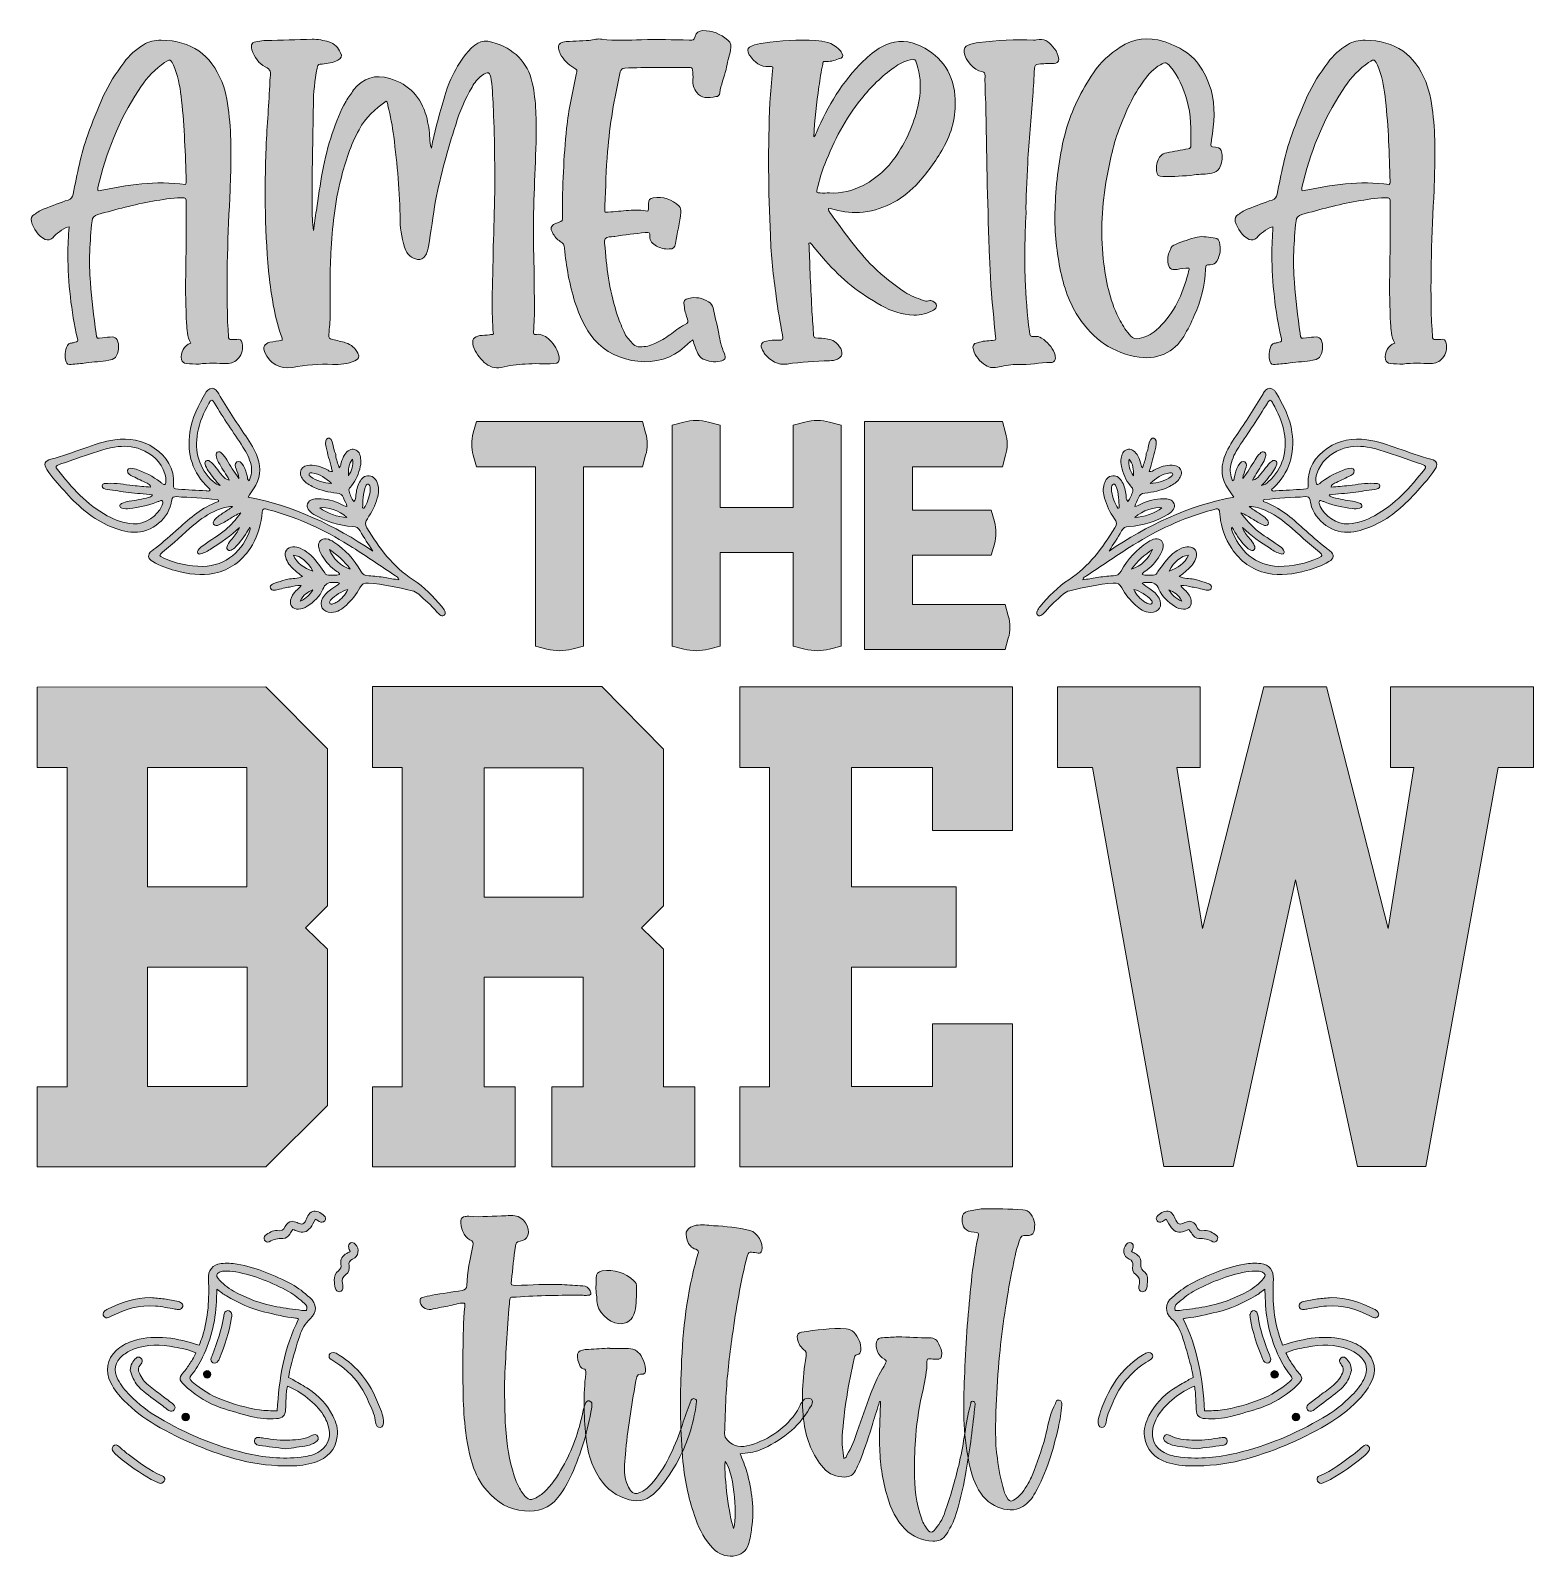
# Model space of a CAD drawing. Header units: inches. Extents: x 148 to 931, y -938 to -143.
import ezdxf

# ---------------------------------------------------------------- set-up
doc = ezdxf.new("R2010")
doc.units = ezdxf.units.IN
doc.header["$MEASUREMENT"] = 0
doc.layers.add('Layer 1', color=7, linetype='Continuous')

# ---------------------------------------------------------------- blocks, each defined once
blk = doc.blocks.new('block 3')
at = {"layer": 'Layer 1', "true_color": 0xce432c}
h = blk.add_hatch(color=22, dxfattribs=at)
h.dxf.hatch_style = 2
edge = h.paths.add_edge_path()
edge.add_spline(control_points=[(470.33, -232.87), (470.33, -230.91), (470.99, -230.04), (472.73, -229.82), (477.97, -228.95), (482.55, -230.47), (486.25, -234.18), (487.12, -234.83), (487.12, -235.93), (487.12, -237.23), (486.69, -242.69), (485.16, -248.14), (484.29, -253.59), (484.07, -255.77), (483.2, -256.42), (481.02, -256.42), (478.62, -256.64), (476.44, -255.99), (474.48, -254.9), (472.3, -253.81), (470.99, -252.28), (470.99, -249.88), (470.99, -247.92), (470.77, -247.7), (468.59, -247.92), (463.35, -248.36), (458.12, -249.01), (452.67, -249.88), (452.67, -249.88), (452.45, -249.88), (452.23, -249.88), (450.71, -250.32), (448.74, -249.66), (447.65, -251.19), (447, -252.5), (447.65, -254.24), (447.65, -255.77), (448.53, -267.98), (450.27, -279.76), (454.2, -291.32), (455.29, -294.59), (456.6, -297.42), (457.9, -300.47), (458.99, -302.66), (460.74, -304.4), (462.48, -306.14), (463.35, -307.02), (464.45, -307.45), (465.75, -307.45), (468.59, -307.45), (471.21, -306.8), (473.61, -305.71), (476.44, -304.4), (479.06, -302.87), (481.45, -301.13), (483.85, -299.38), (486.25, -297.42), (489.09, -295.9), (491.05, -294.8), (491.05, -294.59), (490.4, -292.41), (489.74, -290.44), (489.09, -288.26), (488.87, -285.86), (488.43, -283.47), (488.87, -282.59), (491.27, -282.15), (494.98, -281.28), (498.25, -281.94), (501.52, -283.9), (502.83, -284.56), (503.48, -285.86), (503.92, -287.17), (504.79, -291.53), (506.1, -295.9), (506.97, -300.47), (507.41, -303.96), (508.28, -307.45), (509.81, -310.94), (510.68, -313.34), (510.24, -314.43), (507.62, -314.87), (504.57, -315.74), (501.52, -315.09), (498.68, -313.78), (497.38, -313.12), (496.72, -312.25), (496.07, -310.94), (494.98, -308.76), (494.1, -306.36), (493.45, -303.75), (491.71, -305.05), (490.4, -306.14), (489.09, -307.45), (476.22, -319.67), (452.89, -316.61), (441.98, -303.53), (437.19, -297.86), (434.35, -291.1), (431.95, -284.12), (429.12, -274.96), (427.37, -265.58), (426.5, -255.99), (426.28, -254.46), (425.85, -253.37), (424.32, -252.5), (422.58, -251.41), (421.27, -249.88), (420.18, -247.92), (419.09, -245.74), (419.31, -244.43), (421.48, -243.34), (422.14, -243.12), (422.58, -242.9), (423.23, -242.69), (425.63, -241.81), (425.63, -241.81), (425.41, -239.2), (425.41, -223.93), (426.07, -208.67), (427.59, -193.4), (428.68, -184.02), (430.64, -174.65), (432.61, -165.49), (433.26, -163.09), (433.26, -163.09), (431.3, -162), (428.46, -160.25), (426.07, -157.86), (424.32, -154.8), (423.88, -153.93), (423.45, -152.84), (423.45, -151.75), (423.23, -150), (423.67, -149.35), (425.63, -148.7), (426.72, -148.26), (428.03, -148.26), (429.12, -148.26), (433.7, -147.82), (438.28, -148.26), (442.86, -147.17), (443.95, -146.95), (445.04, -146.95), (445.91, -147.17), (452.89, -148.04), (459.87, -147.61), (466.63, -147.39), (474.91, -147.17), (483.2, -147.39), (491.49, -147.61), (493.67, -147.82), (493.89, -147.82), (494.54, -145.64), (495.19, -143.68), (496.5, -142.81), (498.47, -142.59), (503.48, -142.59), (507.84, -144.33), (511.55, -147.61), (513.29, -148.91), (513.51, -150.88), (513.08, -152.84), (512.2, -156.11), (511.33, -159.38), (510.68, -162.87), (509.59, -167.01), (508.06, -170.94), (507.41, -175.08), (507.41, -176.17), (506.53, -177.05), (505.44, -177.05), (503.48, -177.48), (501.52, -177.7), (499.55, -177.48), (498.03, -177.26), (496.72, -176.39), (495.41, -174.86), (493.89, -172.9), (493.01, -170.94), (493.45, -168.1), (493.67, -166.58), (493.23, -164.83), (493.23, -163.09), (493.23, -162), (492.58, -161.78), (491.49, -161.78), (491.49, -161.78), (491.49, -161.78), (491.27, -161.78), (480.15, -162), (469.02, -161.56), (457.9, -162.22), (456.38, -162.43), (455.94, -162.87), (455.51, -164.18), (452.45, -177.92), (450.05, -191.66), (448.96, -205.61), (448.09, -214.99), (448.09, -224.37), (447.44, -233.96), (447.44, -234.4), (447.44, -235.05), (447.44, -235.71), (447.44, -237.45), (447.44, -237.45), (449.18, -237.23), (452.89, -237.02), (456.38, -236.58), (459.87, -236.36), (463.35, -235.93), (466.63, -236.14), (469.9, -236.8), (470.55, -235.27), (470.12, -234.18), (470.33, -232.87)], knot_values=[0, 0, 0, 0, 1, 1, 1, 2, 2, 2, 3, 3, 3, 4, 4, 4, 5, 5, 5, 6, 6, 6, 7, 7, 7, 8, 8, 8, 9, 9, 9, 10, 10, 10, 11, 11, 11, 12, 12, 12, 13, 13, 13, 14, 14, 14, 15, 15, 15, 16, 16, 16, 17, 17, 17, 18, 18, 18, 19, 19, 19, 20, 20, 20, 21, 21, 21, 22, 22, 22, 23, 23, 23, 24, 24, 24, 25, 25, 25, 26, 26, 26, 27, 27, 27, 28, 28, 28, 29, 29, 29, 30, 30, 30, 31, 31, 31, 32, 32, 32, 33, 33, 33, 34, 34, 34, 35, 35, 35, 36, 36, 36, 37, 37, 37, 38, 38, 38, 39, 39, 39, 40, 40, 40, 41, 41, 41, 42, 42, 42, 43, 43, 43, 44, 44, 44, 45, 45, 45, 46, 46, 46, 47, 47, 47, 48, 48, 48, 49, 49, 49, 50, 50, 50, 51, 51, 51, 52, 52, 52, 53, 53, 53, 54, 54, 54, 55, 55, 55, 56, 56, 56, 57, 57, 57, 58, 58, 58, 59, 59, 59, 60, 60, 60, 61, 61, 61, 62, 62, 62, 63, 63, 63, 64, 64, 64, 65, 65, 65, 66, 66, 66, 67, 67, 67, 68, 68, 68, 69, 69, 69, 70, 70, 70, 71, 71, 71, 72, 72, 72, 72], degree=3, periodic=1)
h = blk.add_hatch(color=22, dxfattribs=at)
h.dxf.hatch_style = 2
edge = h.paths.add_edge_path()
edge.add_spline(control_points=[(229.56, -295.02), (229.12, -286.74), (228.91, -278.45), (229.12, -270.16), (229.34, -257.73), (229.34, -245.08), (229.34, -232.44), (229.34, -229.82), (229.34, -229.82), (226.72, -229.82), (221.71, -229.82), (216.91, -230.69), (211.89, -231.56), (202.3, -233.31), (192.71, -235.71), (183.33, -238.54), (181.37, -238.98), (180.49, -239.85), (180.28, -241.81), (179.18, -252.5), (178.53, -263.18), (179.4, -273.87), (180.06, -282.81), (181.15, -291.53), (182.45, -300.47), (182.67, -303.31), (182.89, -303.31), (185.73, -302.66), (187.47, -302.44), (189.22, -302.44), (190.74, -302.22), (192.05, -302.22), (192.71, -302.87), (193.36, -303.75), (194.67, -306.14), (194.23, -310.72), (192.49, -312.9), (191.4, -314), (190.09, -314.21), (189, -314.43), (185.07, -315.09), (181.15, -315.3), (177.22, -315.74), (174.61, -316.18), (171.99, -316.39), (169.37, -316.61), (168.06, -316.83), (167.19, -316.39), (166.75, -315.3), (165.88, -312.25), (166.1, -309.42), (167.41, -306.8), (167.84, -305.93), (168.5, -305.49), (169.59, -305.49), (170.02, -305.27), (170.68, -305.27), (171.33, -305.05), (172.64, -304.84), (173.08, -304.4), (172.64, -303.09), (169.37, -288.7), (167.84, -274.09), (167.63, -259.48), (167.63, -254.68), (168.06, -249.88), (168.28, -244.87), (166.1, -245.3), (164.79, -246.39), (163.27, -247.48), (161.96, -248.36), (160.65, -249.45), (159.78, -250.54), (158.69, -251.84), (157.16, -252.06), (155.85, -251.41), (152.14, -249.45), (149.74, -246.17), (148.65, -242.03), (148.22, -240.5), (148.87, -239.41), (150.18, -238.54), (151.71, -237.23), (153.67, -236.14), (155.41, -235.49), (159.56, -233.96), (163.7, -232.22), (167.84, -230.91), (169.37, -230.26), (170.24, -229.6), (170.46, -227.86), (172.42, -217.39), (174.61, -206.92), (178.09, -196.89), (180.49, -190.13), (183.33, -183.59), (186.16, -176.83), (189, -170.5), (192.71, -164.83), (196.85, -159.38), (199.68, -155.46), (203.17, -152.4), (207.1, -150), (209.93, -148.26), (212.99, -147.61), (216.26, -147.61), (232.18, -147.82), (242.21, -155.24), (247.88, -169.19), (250.28, -175.08), (251.15, -181.41), (251.8, -187.73), (253.11, -200.38), (252.68, -213.03), (252.24, -225.68), (251.15, -248.36), (250.06, -271.25), (250.93, -293.93), (250.93, -296.55), (251.37, -299.17), (251.37, -301.78), (251.37, -303.31), (251.8, -303.75), (253.11, -303.53), (253.98, -303.53), (254.86, -303.53), (255.73, -303.53), (257.47, -303.31), (258.13, -303.75), (258.56, -305.49), (259, -308.33), (258.56, -311.16), (256.6, -313.34), (255.07, -315.09), (252.89, -316.18), (250.49, -316.18), (245.7, -315.96), (240.9, -315.74), (236.1, -316.39), (233.92, -316.61), (231.52, -316.18), (229.34, -316.18), (228.03, -315.96), (227.16, -315.3), (226.94, -314), (226.29, -310.29), (228.03, -306.8), (231.74, -305.49), (229.78, -302), (229.78, -298.51), (229.56, -295.02)], knot_values=[0, 0, 0, 0, 1, 1, 1, 2, 2, 2, 3, 3, 3, 4, 4, 4, 5, 5, 5, 6, 6, 6, 7, 7, 7, 8, 8, 8, 9, 9, 9, 10, 10, 10, 11, 11, 11, 12, 12, 12, 13, 13, 13, 14, 14, 14, 15, 15, 15, 16, 16, 16, 17, 17, 17, 18, 18, 18, 19, 19, 19, 20, 20, 20, 21, 21, 21, 22, 22, 22, 23, 23, 23, 24, 24, 24, 25, 25, 25, 26, 26, 26, 27, 27, 27, 28, 28, 28, 29, 29, 29, 30, 30, 30, 31, 31, 31, 32, 32, 32, 33, 33, 33, 34, 34, 34, 35, 35, 35, 36, 36, 36, 37, 37, 37, 38, 38, 38, 39, 39, 39, 40, 40, 40, 41, 41, 41, 42, 42, 42, 43, 43, 43, 44, 44, 44, 45, 45, 45, 46, 46, 46, 47, 47, 47, 48, 48, 48, 49, 49, 49, 50, 50, 50, 50], degree=3, periodic=1)
edge = h.paths.add_edge_path()
edge.add_spline(control_points=[(229.34, -221.1), (228.91, -207.14), (228.47, -192.96), (226.94, -179.01), (226.29, -173.34), (225.63, -167.89), (223.45, -162.43), (221.27, -156.98), (221.27, -156.98), (216.48, -160.47), (211.46, -164.18), (207.75, -168.76), (204.48, -173.77), (194.23, -189.48), (187.47, -206.49), (183.33, -224.37), (183.33, -225.02), (183.11, -225.46), (183.55, -226.11), (198.59, -223.06), (213.64, -220.66), (228.91, -222.84), (229.34, -222.19), (229.34, -221.75), (229.34, -221.1)], knot_values=[0, 0, 0, 0, 1, 1, 1, 2, 2, 2, 3, 3, 3, 4, 4, 4, 5, 5, 5, 6, 6, 6, 7, 7, 7, 8, 8, 8, 8], degree=3, periodic=1)
h = blk.add_hatch(color=22, dxfattribs=at)
h.dxf.hatch_style = 2
edge = h.paths.add_edge_path()
edge.add_spline(control_points=[(363.03, -180.32), (365.65, -170.5), (369.57, -161.34), (376.33, -153.49), (381.13, -148.04), (384.18, -146.95), (390.94, -149.35), (401.85, -153.06), (408.17, -160.69), (410.13, -171.81), (411.88, -181.41), (411.88, -191.22), (411.66, -200.82), (411.22, -218.92), (409.91, -236.8), (410.35, -254.9), (410.79, -266.67), (410.79, -278.45), (410.79, -290.23), (410.79, -293.28), (410.57, -296.33), (410.35, -299.38), (410.13, -300.47), (410.57, -301.13), (411.88, -300.91), (414.71, -300.69), (416.89, -302), (418.86, -303.96), (421.25, -306.36), (423.22, -309.2), (423.65, -312.69), (424.09, -315.09), (423.44, -315.96), (420.82, -316.18), (415.8, -316.39), (411.01, -315.96), (405.99, -316.39), (401.85, -316.61), (397.7, -317.05), (393.56, -318.14), (390.07, -318.79), (387.24, -317.92), (384.62, -315.52), (382.22, -313.12), (380.04, -310.51), (378.95, -307.02), (378.08, -303.75), (379.17, -302.22), (382.44, -301.57), (383.96, -301.35), (385.71, -301.35), (387.45, -301.13), (388.11, -300.91), (388.98, -301.35), (389.42, -300.69), (388.33, -289.13), (388.98, -277.58), (389.2, -265.8), (389.42, -247.05), (390.51, -228.07), (390.07, -209.1), (390.07, -200.6), (389.85, -192.31), (389.42, -184.02), (389.2, -178.79), (388.98, -173.56), (388.33, -168.32), (387.67, -163.96), (386.8, -163.74), (383.31, -166.14), (381.13, -167.67), (379.6, -169.85), (378.3, -172.03), (374.59, -178.14), (371.97, -184.9), (369.79, -191.66), (365.65, -204.74), (361.94, -217.83), (359.32, -231.35), (358.01, -239.2), (356.92, -247.26), (355.61, -255.12), (355.18, -257.3), (354.74, -259.26), (353.22, -260.79), (352.56, -261.44), (351.91, -261.88), (351.04, -261.88), (347.98, -262.09), (345.15, -259.91), (343.84, -257.3), (341.88, -252.28), (341, -247.05), (340.79, -241.6), (340.79, -226.98), (339.26, -212.37), (337.51, -197.76), (336.86, -192.53), (335.77, -187.08), (334.46, -181.84), (334.46, -180.97), (334.24, -180.1), (333.59, -179.44), (327.7, -183.37), (322.9, -187.95), (319.41, -194.27), (315.05, -202.34), (312.22, -210.85), (310.04, -219.79), (306.77, -232.44), (305.46, -245.3), (304.8, -258.39), (304.15, -269.29), (304.37, -279.98), (304.37, -290.88), (304.37, -294.15), (303.93, -297.42), (303.71, -300.91), (303.71, -303.09), (303.71, -303.09), (305.68, -303.53), (307.86, -304.18), (310.26, -304.62), (312.44, -305.27), (315.49, -306.14), (317.45, -308.11), (318.76, -310.72), (319.85, -312.9), (319.41, -313.56), (317.23, -314.65), (313.53, -316.39), (309.6, -316.61), (305.68, -316.61), (298.7, -316.18), (291.5, -316.83), (284.74, -318.14), (278.2, -319.23), (272.75, -316.18), (270.35, -310.29), (269.26, -307.45), (269.91, -305.93), (272.97, -305.05), (274.93, -304.62), (277.11, -304.4), (279.29, -303.96), (279.51, -303.53), (279.29, -303.09), (279.29, -302.87), (275.58, -292.84), (274.06, -282.59), (272.75, -272.13), (270.35, -249.23), (270.13, -226.11), (271, -203.21), (271.44, -191.87), (272.53, -180.53), (272.97, -169.19), (272.97, -168.54), (272.97, -167.67), (273.18, -167.01), (273.62, -164.4), (273.4, -162.87), (270.57, -161.56), (267.08, -159.82), (264.9, -156.55), (263.59, -152.62), (262.93, -149.79), (263.59, -148.7), (266.64, -148.26), (267.95, -148.04), (269.48, -147.82), (271, -147.82), (279.07, -147.61), (286.92, -147.39), (294.99, -147.17), (298.04, -146.95), (300.88, -147.82), (303.71, -148.48), (306.77, -149.35), (308.51, -151.53), (309.82, -154.15), (310.69, -156.11), (310.26, -156.98), (308.29, -158.07), (305.89, -159.38), (303.06, -159.82), (300.22, -160.04), (298.48, -160.04), (298.04, -159.82), (297.61, -162.22), (296.3, -168.54), (295.64, -175.08), (295.64, -181.41), (295.43, -199.29), (294.77, -216.95), (294.99, -234.62), (294.99, -238.76), (295.21, -242.69), (295.64, -246.83), (296.08, -243.34), (296.52, -239.85), (297.17, -236.36), (299.13, -222.84), (301.1, -209.1), (305.46, -196.24), (307.42, -190.35), (309.6, -184.68), (312.66, -179.44), (313.96, -177.26), (315.27, -175.52), (316.58, -173.56), (321.6, -167.23), (327.7, -165.27), (335.55, -167.67), (345.58, -170.72), (351.69, -177.26), (354.53, -187.29), (355.4, -191), (356.27, -194.93), (356.27, -198.85), (356.49, -200.38), (356.27, -201.91), (357.14, -203.87), (358.67, -195.58), (360.85, -187.95), (363.03, -180.32)], knot_values=[0, 0, 0, 0, 1, 1, 1, 2, 2, 2, 3, 3, 3, 4, 4, 4, 5, 5, 5, 6, 6, 6, 7, 7, 7, 8, 8, 8, 9, 9, 9, 10, 10, 10, 11, 11, 11, 12, 12, 12, 13, 13, 13, 14, 14, 14, 15, 15, 15, 16, 16, 16, 17, 17, 17, 18, 18, 18, 19, 19, 19, 20, 20, 20, 21, 21, 21, 22, 22, 22, 23, 23, 23, 24, 24, 24, 25, 25, 25, 26, 26, 26, 27, 27, 27, 28, 28, 28, 29, 29, 29, 30, 30, 30, 31, 31, 31, 32, 32, 32, 33, 33, 33, 34, 34, 34, 35, 35, 35, 36, 36, 36, 37, 37, 37, 38, 38, 38, 39, 39, 39, 40, 40, 40, 41, 41, 41, 42, 42, 42, 43, 43, 43, 44, 44, 44, 45, 45, 45, 46, 46, 46, 47, 47, 47, 48, 48, 48, 49, 49, 49, 50, 50, 50, 51, 51, 51, 52, 52, 52, 53, 53, 53, 54, 54, 54, 55, 55, 55, 56, 56, 56, 57, 57, 57, 58, 58, 58, 59, 59, 59, 60, 60, 60, 61, 61, 61, 62, 62, 62, 63, 63, 63, 64, 64, 64, 65, 65, 65, 66, 66, 66, 67, 67, 67, 68, 68, 68, 69, 69, 69, 70, 70, 70, 71, 71, 71, 72, 72, 72, 73, 73, 73, 74, 74, 74, 75, 75, 75, 75], degree=3, periodic=1)
h = blk.add_hatch(color=22, dxfattribs=at)
h.dxf.hatch_style = 2
edge = h.paths.add_edge_path()
edge.add_spline(control_points=[(554.52, -268.85), (554.74, -274.96), (555.17, -281.28), (555.39, -287.39), (555.61, -291.75), (556.04, -295.9), (556.26, -300.26), (556.26, -302.44), (556.26, -302.87), (558.66, -302.87), (561.06, -302.87), (563.24, -303.31), (565.42, -303.75), (567.82, -304.4), (570.87, -307.89), (571.09, -310.29), (571.31, -311.81), (570.43, -313.12), (568.69, -313.78), (567.38, -314.43), (565.86, -314.65), (564.55, -314.65), (557.13, -314.87), (549.94, -315.3), (542.52, -316.39), (537.51, -317.05), (534.02, -314.87), (530.97, -311.16), (530.53, -310.51), (530.09, -309.85), (529.66, -309.2), (528.35, -306.58), (529, -305.05), (531.84, -304.4), (533.8, -303.96), (535.76, -303.96), (537.73, -303.96), (540.56, -303.96), (540.56, -303.75), (540.13, -301.13), (538.82, -294.59), (537.73, -288.04), (536.85, -281.28), (535.32, -270.6), (534.23, -260.13), (533.8, -249.45), (532.71, -226.33), (532.49, -203.21), (533.58, -180.1), (534.02, -174.65), (534.23, -169.19), (534.89, -163.53), (535.32, -161.34), (535.32, -161.34), (533.14, -161.34), (528.57, -161.78), (525.51, -159.16), (523.11, -155.67), (522.68, -155.24), (522.46, -154.58), (522.24, -153.93), (521.8, -152.19), (522.24, -151.31), (523.98, -150.66), (525.95, -149.79), (528.13, -149.35), (530.09, -149.13), (539.25, -147.82), (548.19, -147.39), (557.35, -147.82), (561.71, -148.04), (566.08, -148.91), (569.34, -152.19), (570, -152.84), (570.65, -153.49), (571.09, -154.37), (571.96, -156.33), (571.52, -156.76), (569.34, -157.42), (566.95, -158.29), (564.77, -158.95), (562.15, -158.73), (561.28, -158.51), (561.28, -159.38), (561.06, -160.25), (560.18, -163.96), (559.75, -167.89), (559.09, -171.81), (558, -180.53), (556.7, -189.04), (556.48, -197.98), (557.35, -197.54), (557.35, -196.45), (557.79, -195.8), (563.68, -181.84), (571.31, -169.19), (582.21, -158.51), (585.05, -155.67), (588.32, -153.06), (591.81, -151.09), (597.7, -147.82), (603.8, -147.39), (610.13, -149.79), (621.9, -154.8), (628.66, -163.53), (629.97, -176.39), (630.62, -185.55), (629.1, -194.27), (624.52, -202.56), (620.81, -209.54), (616.23, -215.86), (611, -221.75), (603.37, -230.26), (593.77, -235.71), (582.21, -237.23), (576.98, -237.89), (571.96, -237.23), (567.17, -235.93), (566.08, -235.71), (565.2, -235.05), (564.12, -235.27), (563.9, -236.36), (564.55, -236.8), (564.77, -237.45), (571.96, -247.05), (578.72, -257.08), (587.45, -265.8), (592.46, -270.6), (598.13, -274.96), (603.8, -278.89), (606.85, -280.85), (610.13, -281.94), (613.4, -283.25), (614.27, -283.68), (615.36, -283.68), (616.23, -283.47), (617.1, -283.25), (617.76, -283.25), (618.41, -283.68), (619.5, -284.34), (620.37, -284.77), (620.37, -286.08), (620.37, -286.95), (619.72, -287.61), (618.85, -288.26), (615.8, -290.01), (612.31, -291.1), (608.6, -290.88), (602.49, -290.66), (596.82, -288.92), (591.59, -285.86), (580.47, -279.76), (570.65, -272.13), (562.59, -262.53), (559.75, -259.48), (557.13, -256.21), (554.52, -253.15), (554.3, -253.37), (554.08, -253.37), (553.86, -253.37), (554.08, -258.6), (554.3, -263.62), (554.52, -268.85)], knot_values=[0, 0, 0, 0, 1, 1, 1, 2, 2, 2, 3, 3, 3, 4, 4, 4, 5, 5, 5, 6, 6, 6, 7, 7, 7, 8, 8, 8, 9, 9, 9, 10, 10, 10, 11, 11, 11, 12, 12, 12, 13, 13, 13, 14, 14, 14, 15, 15, 15, 16, 16, 16, 17, 17, 17, 18, 18, 18, 19, 19, 19, 20, 20, 20, 21, 21, 21, 22, 22, 22, 23, 23, 23, 24, 24, 24, 25, 25, 25, 26, 26, 26, 27, 27, 27, 28, 28, 28, 29, 29, 29, 30, 30, 30, 31, 31, 31, 32, 32, 32, 33, 33, 33, 34, 34, 34, 35, 35, 35, 36, 36, 36, 37, 37, 37, 38, 38, 38, 39, 39, 39, 40, 40, 40, 41, 41, 41, 42, 42, 42, 43, 43, 43, 44, 44, 44, 45, 45, 45, 46, 46, 46, 47, 47, 47, 48, 48, 48, 49, 49, 49, 50, 50, 50, 51, 51, 51, 52, 52, 52, 53, 53, 53, 54, 54, 54, 54], degree=3, periodic=1)
edge = h.paths.add_edge_path()
edge.add_spline(control_points=[(582.21, -223.28), (590.5, -218.92), (597.04, -212.37), (601.62, -204.3), (606.85, -195.8), (610.13, -186.64), (611.66, -176.83), (612.31, -171.16), (611.87, -165.49), (610.13, -160.04), (609.47, -157.42), (609.25, -157.42), (606.63, -157.86), (603.58, -158.51), (600.75, -160.04), (598.35, -161.78), (591.81, -166.36), (586.14, -172.03), (581.12, -178.35), (572.83, -188.39), (566.95, -200.16), (562.15, -212.16), (560.4, -216.3), (559.31, -220.66), (558.22, -225.02), (557.57, -226.77), (558, -227.2), (559.75, -227.2), (561.28, -227.42), (563.02, -227.2), (564.55, -227.2), (570.87, -227.64), (576.55, -226.11), (582.21, -223.28)], knot_values=[0, 0, 0, 0, 1, 1, 1, 2, 2, 2, 3, 3, 3, 4, 4, 4, 5, 5, 5, 6, 6, 6, 7, 7, 7, 8, 8, 8, 9, 9, 9, 10, 10, 10, 11, 11, 11, 11], degree=3, periodic=1)
h = blk.add_hatch(color=22, dxfattribs=at)
h.dxf.hatch_style = 2
edge = h.paths.add_edge_path()
edge.add_spline(control_points=[(666.61, -272.34), (666.83, -281.28), (667.7, -290.44), (668.79, -299.38), (669.01, -301.78), (669.23, -302.22), (671.41, -302), (672.72, -301.78), (674.03, -302.22), (675.12, -302.87), (678.17, -304.84), (680.35, -307.45), (681.87, -310.72), (682.09, -311.38), (682.31, -312.25), (682.31, -313.12), (682.31, -314.43), (681.87, -315.3), (680.57, -315.52), (680.35, -315.52), (680.13, -315.52), (679.91, -315.52), (674.25, -315.74), (668.57, -316.83), (662.91, -316.61), (659.41, -316.39), (656.36, -317.27), (653.09, -317.92), (650.48, -318.36), (648.07, -318.57), (645.89, -317.05), (642.84, -314.87), (640.66, -312.47), (639.57, -308.98), (638.92, -306.8), (639.57, -305.71), (641.75, -305.27), (644.37, -304.4), (646.98, -304.18), (649.6, -304.18), (651.35, -303.96), (651.35, -303.96), (651.13, -302), (650.26, -293.28), (649.38, -284.56), (648.73, -275.83), (648.51, -270.82), (648.29, -266.02), (648.07, -261.22), (646.98, -235.93), (646.55, -210.63), (646.11, -185.11), (646.11, -178.79), (645.46, -172.47), (645.67, -166.14), (645.67, -164.83), (645.46, -164.18), (643.93, -163.96), (640.01, -163.53), (635.21, -157.86), (634.77, -153.93), (634.55, -151.97), (635.21, -150.88), (636.95, -150.22), (638.7, -149.35), (640.45, -149.13), (642.41, -148.91), (652, -147.61), (661.38, -147.17), (670.97, -147.61), (671.41, -147.61), (672.06, -147.61), (672.5, -147.39), (676.21, -146.52), (678.82, -148.26), (681, -151.09), (682.31, -152.4), (683.18, -153.93), (683.84, -155.89), (684.49, -158.73), (683.62, -159.82), (680.79, -159.82), (678.39, -159.6), (675.99, -160.04), (673.59, -160.04), (672.06, -160.25), (671.41, -160.69), (671.41, -162.43), (671.19, -167.23), (670.97, -172.03), (670.53, -176.61), (669.66, -188.39), (668.57, -199.94), (667.92, -211.5), (667.48, -220.88), (666.83, -230.47), (667.05, -237.67), (666.39, -250.75), (666.18, -261.44), (666.61, -272.34)], knot_values=[0, 0, 0, 0, 1, 1, 1, 2, 2, 2, 3, 3, 3, 4, 4, 4, 5, 5, 5, 6, 6, 6, 7, 7, 7, 8, 8, 8, 9, 9, 9, 10, 10, 10, 11, 11, 11, 12, 12, 12, 13, 13, 13, 14, 14, 14, 15, 15, 15, 16, 16, 16, 17, 17, 17, 18, 18, 18, 19, 19, 19, 20, 20, 20, 21, 21, 21, 22, 22, 22, 23, 23, 23, 24, 24, 24, 25, 25, 25, 26, 26, 26, 27, 27, 27, 28, 28, 28, 29, 29, 29, 30, 30, 30, 31, 31, 31, 32, 32, 32, 33, 33, 33, 33], degree=3, periodic=1)
h = blk.add_hatch(color=22, dxfattribs=at)
h.dxf.hatch_style = 2
edge = h.paths.add_edge_path()
edge.add_spline(control_points=[(745.77, -267.11), (742.29, -267.33), (741.42, -266.67), (740.98, -263.18), (740.76, -261), (741.2, -258.6), (742.29, -256.64), (742.72, -255.33), (743.6, -254.46), (744.9, -254.03), (748.61, -252.5), (752.32, -251.19), (756.24, -250.32), (759.3, -249.45), (762.57, -250.54), (765.62, -250.75), (766.93, -250.75), (767.58, -251.84), (767.8, -252.93), (768.67, -256.42), (768.24, -259.7), (766.49, -262.75), (765.62, -264.05), (764.53, -264.71), (763.01, -264.71), (760.61, -264.71), (760.61, -264.71), (760.61, -266.89), (760.17, -275.4), (758.2, -283.47), (754.72, -291.1), (753.19, -294.8), (751.23, -298.51), (749.27, -302), (744.25, -310.07), (735.53, -314.87), (723.75, -312.47), (710.01, -309.63), (700.2, -301.78), (693.22, -290.01), (688.21, -281.72), (685.59, -272.34), (684.06, -262.75), (682.32, -252.5), (681.66, -242.03), (682.32, -231.56), (682.97, -219.35), (684.5, -206.92), (687.77, -194.93), (690.83, -184.02), (695.84, -173.99), (702.17, -164.62), (705.87, -159.16), (710.67, -154.8), (716.12, -151.31), (723.1, -146.52), (730.73, -145.86), (738.8, -148.26), (740.98, -148.91), (743.16, -150), (745.34, -150.88), (755.15, -155.46), (760.39, -163.53), (763.44, -173.56), (765.84, -182.28), (765.19, -190.78), (763.66, -199.51), (763.66, -199.73), (763.66, -199.94), (763.66, -200.16), (763.01, -203.43), (763.01, -203), (765.84, -203.43), (768.24, -203.65), (768.67, -204.3), (769.11, -206.49), (769.54, -209.32), (769.11, -211.94), (767.8, -214.34), (766.93, -215.86), (765.62, -216.73), (763.88, -216.95), (760.83, -217.61), (757.77, -217.39), (754.72, -217.83), (749.27, -218.48), (743.81, -218.7), (738.37, -218.7), (735.96, -218.7), (735.31, -218.04), (735.09, -215.64), (734.87, -213.9), (735.09, -212.37), (735.53, -210.85), (736.18, -208.45), (737.71, -206.92), (740.33, -206.27), (744.03, -205.61), (747.74, -204.74), (751.45, -204.3), (752.54, -204.09), (752.97, -203.65), (752.97, -202.34), (752.97, -194.49), (753.19, -186.42), (750.8, -178.79), (749.05, -172.25), (746.43, -166.36), (742.07, -161.34), (740.11, -158.95), (739.67, -158.95), (737.06, -160.47), (733.56, -162.43), (730.95, -165.27), (728.55, -168.54), (722.66, -176.39), (718.95, -185.11), (715.47, -194.27), (711.98, -203.21), (710.45, -212.37), (708.7, -221.75), (706.31, -235.93), (705.87, -250.1), (707.61, -264.27), (708.92, -274.52), (711.1, -284.77), (716.12, -293.93), (717.65, -296.77), (719.39, -299.38), (721.57, -301.78), (722.88, -303.09), (724.19, -303.53), (725.94, -303.09), (729.2, -302.44), (732.26, -301.13), (734.87, -298.73), (743.16, -291.32), (747.96, -281.94), (750.8, -271.47), (751.23, -269.94), (751.67, -268.64), (752.1, -267.11), (752.1, -266.89), (751.89, -266.67), (751.89, -266.46), (749.71, -266.24), (747.74, -266.67), (745.77, -267.11)], knot_values=[0, 0, 0, 0, 1, 1, 1, 2, 2, 2, 3, 3, 3, 4, 4, 4, 5, 5, 5, 6, 6, 6, 7, 7, 7, 8, 8, 8, 9, 9, 9, 10, 10, 10, 11, 11, 11, 12, 12, 12, 13, 13, 13, 14, 14, 14, 15, 15, 15, 16, 16, 16, 17, 17, 17, 18, 18, 18, 19, 19, 19, 20, 20, 20, 21, 21, 21, 22, 22, 22, 23, 23, 23, 24, 24, 24, 25, 25, 25, 26, 26, 26, 27, 27, 27, 28, 28, 28, 29, 29, 29, 30, 30, 30, 31, 31, 31, 32, 32, 32, 33, 33, 33, 34, 34, 34, 35, 35, 35, 36, 36, 36, 37, 37, 37, 38, 38, 38, 39, 39, 39, 40, 40, 40, 41, 41, 41, 42, 42, 42, 43, 43, 43, 44, 44, 44, 45, 45, 45, 46, 46, 46, 47, 47, 47, 48, 48, 48, 49, 49, 49, 49], degree=3, periodic=1)
h = blk.add_hatch(color=22, dxfattribs=at)
h.dxf.hatch_style = 2
edge = h.paths.add_edge_path()
edge.add_spline(control_points=[(857, -295.02), (856.57, -286.74), (856.35, -278.45), (856.57, -270.16), (856.78, -257.73), (856.78, -245.08), (856.78, -232.44), (856.78, -229.82), (856.78, -229.82), (854.17, -229.82), (849.15, -229.82), (844.36, -230.69), (839.34, -231.56), (829.75, -233.31), (820.15, -235.71), (810.77, -238.54), (808.81, -238.98), (807.94, -239.85), (807.72, -241.81), (806.63, -252.5), (805.98, -263.18), (806.85, -273.87), (807.5, -282.81), (808.59, -291.53), (809.9, -300.47), (810.12, -303.31), (810.33, -303.31), (813.17, -302.66), (814.92, -302.44), (816.66, -302.44), (818.19, -302.22), (819.5, -302.22), (820.15, -302.87), (820.8, -303.75), (822.11, -306.14), (821.67, -310.72), (819.93, -312.9), (818.84, -314), (817.53, -314.21), (816.45, -314.43), (812.51, -315.09), (808.59, -315.3), (804.67, -315.74), (802.05, -316.18), (799.43, -316.39), (796.81, -316.61), (795.51, -316.83), (794.64, -316.39), (794.2, -315.3), (793.33, -312.25), (793.55, -309.42), (794.85, -306.8), (795.29, -305.93), (795.94, -305.49), (797.03, -305.49), (797.47, -305.27), (798.12, -305.27), (798.78, -305.05), (800.08, -304.84), (800.52, -304.4), (800.08, -303.09), (796.81, -288.7), (795.29, -274.09), (795.07, -259.48), (795.07, -254.68), (795.51, -249.88), (795.73, -244.87), (793.55, -245.3), (792.24, -246.39), (790.71, -247.48), (789.4, -248.36), (788.09, -249.45), (787.22, -250.54), (786.13, -251.84), (784.6, -252.06), (783.3, -251.41), (779.59, -249.45), (777.19, -246.17), (776.1, -242.03), (775.66, -240.5), (776.31, -239.41), (777.62, -238.54), (779.15, -237.23), (781.12, -236.14), (782.86, -235.49), (787, -233.96), (791.15, -232.22), (795.29, -230.91), (796.81, -230.26), (797.69, -229.6), (797.9, -227.86), (799.87, -217.39), (802.05, -206.92), (805.54, -196.89), (807.94, -190.13), (810.77, -183.59), (813.61, -176.83), (816.45, -170.5), (820.15, -164.83), (824.29, -159.38), (827.13, -155.46), (830.62, -152.4), (834.54, -150), (837.38, -148.26), (840.43, -147.61), (843.7, -147.61), (859.62, -147.82), (869.65, -155.24), (875.32, -169.19), (877.72, -175.08), (878.59, -181.41), (879.25, -187.73), (880.55, -200.38), (880.12, -213.03), (879.68, -225.68), (878.59, -248.36), (877.5, -271.25), (878.38, -293.93), (878.38, -296.55), (878.81, -299.17), (878.81, -301.78), (878.81, -303.31), (879.25, -303.75), (880.55, -303.53), (881.43, -303.53), (882.3, -303.53), (883.17, -303.53), (884.92, -303.31), (885.57, -303.75), (886.01, -305.49), (886.44, -308.33), (886.01, -311.16), (884.04, -313.34), (882.52, -315.09), (880.34, -316.18), (877.94, -316.18), (873.14, -315.96), (868.34, -315.74), (863.55, -316.39), (861.36, -316.61), (858.96, -316.18), (856.78, -316.18), (855.48, -315.96), (854.61, -315.3), (854.39, -314), (853.73, -310.29), (855.48, -306.8), (859.18, -305.49), (857.22, -302), (857.22, -298.51), (857, -295.02)], knot_values=[0, 0, 0, 0, 1, 1, 1, 2, 2, 2, 3, 3, 3, 4, 4, 4, 5, 5, 5, 6, 6, 6, 7, 7, 7, 8, 8, 8, 9, 9, 9, 10, 10, 10, 11, 11, 11, 12, 12, 12, 13, 13, 13, 14, 14, 14, 15, 15, 15, 16, 16, 16, 17, 17, 17, 18, 18, 18, 19, 19, 19, 20, 20, 20, 21, 21, 21, 22, 22, 22, 23, 23, 23, 24, 24, 24, 25, 25, 25, 26, 26, 26, 27, 27, 27, 28, 28, 28, 29, 29, 29, 30, 30, 30, 31, 31, 31, 32, 32, 32, 33, 33, 33, 34, 34, 34, 35, 35, 35, 36, 36, 36, 37, 37, 37, 38, 38, 38, 39, 39, 39, 40, 40, 40, 41, 41, 41, 42, 42, 42, 43, 43, 43, 44, 44, 44, 45, 45, 45, 46, 46, 46, 47, 47, 47, 48, 48, 48, 49, 49, 49, 50, 50, 50, 50], degree=3, periodic=1)
edge = h.paths.add_edge_path()
edge.add_spline(control_points=[(856.78, -221.1), (856.35, -207.14), (855.91, -192.96), (854.39, -179.01), (853.73, -173.34), (853.08, -167.89), (850.9, -162.43), (848.72, -156.98), (848.72, -156.98), (843.92, -160.47), (838.91, -164.18), (835.19, -168.76), (831.93, -173.77), (821.67, -189.48), (814.92, -206.49), (810.77, -224.37), (810.77, -225.02), (810.55, -225.46), (810.99, -226.11), (826.04, -223.06), (841.09, -220.66), (856.35, -222.84), (856.78, -222.19), (856.78, -221.75), (856.78, -221.1)], knot_values=[0, 0, 0, 0, 1, 1, 1, 2, 2, 2, 3, 3, 3, 4, 4, 4, 5, 5, 5, 6, 6, 6, 7, 7, 7, 8, 8, 8, 8], degree=3, periodic=1)
at = {"layer": 'Layer 1', "lineweight": 0}
for points, knots in [([(470.33, -232.87), (470.33, -230.91), (470.99, -230.04), (472.73, -229.82), (477.97, -228.95), (482.55, -230.47), (486.25, -234.18), (487.12, -234.83), (487.12, -235.93), (487.12, -237.23), (486.69, -242.69), (485.16, -248.14), (484.29, -253.59), (484.07, -255.77), (483.2, -256.42), (481.02, -256.42), (478.62, -256.64), (476.44, -255.99), (474.48, -254.9), (472.3, -253.81), (470.99, -252.28), (470.99, -249.88), (470.99, -247.92), (470.77, -247.7), (468.59, -247.92), (463.35, -248.36), (458.12, -249.01), (452.67, -249.88), (452.67, -249.88), (452.45, -249.88), (452.23, -249.88), (450.71, -250.32), (448.74, -249.66), (447.65, -251.19), (447, -252.5), (447.65, -254.24), (447.65, -255.77), (448.53, -267.98), (450.27, -279.76), (454.2, -291.32), (455.29, -294.59), (456.6, -297.42), (457.9, -300.47), (458.99, -302.66), (460.74, -304.4), (462.48, -306.14), (463.35, -307.02), (464.45, -307.45), (465.75, -307.45), (468.59, -307.45), (471.21, -306.8), (473.61, -305.71), (476.44, -304.4), (479.06, -302.87), (481.45, -301.13), (483.85, -299.38), (486.25, -297.42), (489.09, -295.9), (491.05, -294.8), (491.05, -294.59), (490.4, -292.41), (489.74, -290.44), (489.09, -288.26), (488.87, -285.86), (488.43, -283.47), (488.87, -282.59), (491.27, -282.15), (494.98, -281.28), (498.25, -281.94), (501.52, -283.9), (502.83, -284.56), (503.48, -285.86), (503.92, -287.17), (504.79, -291.53), (506.1, -295.9), (506.97, -300.47), (507.41, -303.96), (508.28, -307.45), (509.81, -310.94), (510.68, -313.34), (510.24, -314.43), (507.62, -314.87), (504.57, -315.74), (501.52, -315.09), (498.68, -313.78), (497.38, -313.12), (496.72, -312.25), (496.07, -310.94), (494.98, -308.76), (494.1, -306.36), (493.45, -303.75), (491.71, -305.05), (490.4, -306.14), (489.09, -307.45), (476.22, -319.67), (452.89, -316.61), (441.98, -303.53), (437.19, -297.86), (434.35, -291.1), (431.95, -284.12), (429.12, -274.96), (427.37, -265.58), (426.5, -255.99), (426.28, -254.46), (425.85, -253.37), (424.32, -252.5), (422.58, -251.41), (421.27, -249.88), (420.18, -247.92), (419.09, -245.74), (419.31, -244.43), (421.48, -243.34), (422.14, -243.12), (422.58, -242.9), (423.23, -242.69), (425.63, -241.81), (425.63, -241.81), (425.41, -239.2), (425.41, -223.93), (426.07, -208.67), (427.59, -193.4), (428.68, -184.02), (430.64, -174.65), (432.61, -165.49), (433.26, -163.09), (433.26, -163.09), (431.3, -162), (428.46, -160.25), (426.07, -157.86), (424.32, -154.8), (423.88, -153.93), (423.45, -152.84), (423.45, -151.75), (423.23, -150), (423.67, -149.35), (425.63, -148.7), (426.72, -148.26), (428.03, -148.26), (429.12, -148.26), (433.7, -147.82), (438.28, -148.26), (442.86, -147.17), (443.95, -146.95), (445.04, -146.95), (445.91, -147.17), (452.89, -148.04), (459.87, -147.61), (466.63, -147.39), (474.91, -147.17), (483.2, -147.39), (491.49, -147.61), (493.67, -147.82), (493.89, -147.82), (494.54, -145.64), (495.19, -143.68), (496.5, -142.81), (498.47, -142.59), (503.48, -142.59), (507.84, -144.33), (511.55, -147.61), (513.29, -148.91), (513.51, -150.88), (513.08, -152.84), (512.2, -156.11), (511.33, -159.38), (510.68, -162.87), (509.59, -167.01), (508.06, -170.94), (507.41, -175.08), (507.41, -176.17), (506.53, -177.05), (505.44, -177.05), (503.48, -177.48), (501.52, -177.7), (499.55, -177.48), (498.03, -177.26), (496.72, -176.39), (495.41, -174.86), (493.89, -172.9), (493.01, -170.94), (493.45, -168.1), (493.67, -166.58), (493.23, -164.83), (493.23, -163.09), (493.23, -162), (492.58, -161.78), (491.49, -161.78), (491.49, -161.78), (491.49, -161.78), (491.27, -161.78), (480.15, -162), (469.02, -161.56), (457.9, -162.22), (456.38, -162.43), (455.94, -162.87), (455.51, -164.18), (452.45, -177.92), (450.05, -191.66), (448.96, -205.61), (448.09, -214.99), (448.09, -224.37), (447.44, -233.96), (447.44, -234.4), (447.44, -235.05), (447.44, -235.71), (447.44, -237.45), (447.44, -237.45), (449.18, -237.23), (452.89, -237.02), (456.38, -236.58), (459.87, -236.36), (463.35, -235.93), (466.63, -236.14), (469.9, -236.8), (470.55, -235.27), (470.12, -234.18), (470.33, -232.87)], [0, 0, 0, 0, 1, 1, 1, 2, 2, 2, 3, 3, 3, 4, 4, 4, 5, 5, 5, 6, 6, 6, 7, 7, 7, 8, 8, 8, 9, 9, 9, 10, 10, 10, 11, 11, 11, 12, 12, 12, 13, 13, 13, 14, 14, 14, 15, 15, 15, 16, 16, 16, 17, 17, 17, 18, 18, 18, 19, 19, 19, 20, 20, 20, 21, 21, 21, 22, 22, 22, 23, 23, 23, 24, 24, 24, 25, 25, 25, 26, 26, 26, 27, 27, 27, 28, 28, 28, 29, 29, 29, 30, 30, 30, 31, 31, 31, 32, 32, 32, 33, 33, 33, 34, 34, 34, 35, 35, 35, 36, 36, 36, 37, 37, 37, 38, 38, 38, 39, 39, 39, 40, 40, 40, 41, 41, 41, 42, 42, 42, 43, 43, 43, 44, 44, 44, 45, 45, 45, 46, 46, 46, 47, 47, 47, 48, 48, 48, 49, 49, 49, 50, 50, 50, 51, 51, 51, 52, 52, 52, 53, 53, 53, 54, 54, 54, 55, 55, 55, 56, 56, 56, 57, 57, 57, 58, 58, 58, 59, 59, 59, 60, 60, 60, 61, 61, 61, 62, 62, 62, 63, 63, 63, 64, 64, 64, 65, 65, 65, 66, 66, 66, 67, 67, 67, 68, 68, 68, 69, 69, 69, 70, 70, 70, 71, 71, 71, 72, 72, 72, 72]), ([(229.56, -295.02), (229.12, -286.74), (228.91, -278.45), (229.12, -270.16), (229.34, -257.73), (229.34, -245.08), (229.34, -232.44), (229.34, -229.82), (229.34, -229.82), (226.72, -229.82), (221.71, -229.82), (216.91, -230.69), (211.89, -231.56), (202.3, -233.31), (192.71, -235.71), (183.33, -238.54), (181.37, -238.98), (180.49, -239.85), (180.28, -241.81), (179.18, -252.5), (178.53, -263.18), (179.4, -273.87), (180.06, -282.81), (181.15, -291.53), (182.45, -300.47), (182.67, -303.31), (182.89, -303.31), (185.73, -302.66), (187.47, -302.44), (189.22, -302.44), (190.74, -302.22), (192.05, -302.22), (192.71, -302.87), (193.36, -303.75), (194.67, -306.14), (194.23, -310.72), (192.49, -312.9), (191.4, -314), (190.09, -314.21), (189, -314.43), (185.07, -315.09), (181.15, -315.3), (177.22, -315.74), (174.61, -316.18), (171.99, -316.39), (169.37, -316.61), (168.06, -316.83), (167.19, -316.39), (166.75, -315.3), (165.88, -312.25), (166.1, -309.42), (167.41, -306.8), (167.84, -305.93), (168.5, -305.49), (169.59, -305.49), (170.02, -305.27), (170.68, -305.27), (171.33, -305.05), (172.64, -304.84), (173.08, -304.4), (172.64, -303.09), (169.37, -288.7), (167.84, -274.09), (167.63, -259.48), (167.63, -254.68), (168.06, -249.88), (168.28, -244.87), (166.1, -245.3), (164.79, -246.39), (163.27, -247.48), (161.96, -248.36), (160.65, -249.45), (159.78, -250.54), (158.69, -251.84), (157.16, -252.06), (155.85, -251.41), (152.14, -249.45), (149.74, -246.17), (148.65, -242.03), (148.22, -240.5), (148.87, -239.41), (150.18, -238.54), (151.71, -237.23), (153.67, -236.14), (155.41, -235.49), (159.56, -233.96), (163.7, -232.22), (167.84, -230.91), (169.37, -230.26), (170.24, -229.6), (170.46, -227.86), (172.42, -217.39), (174.61, -206.92), (178.09, -196.89), (180.49, -190.13), (183.33, -183.59), (186.16, -176.83), (189, -170.5), (192.71, -164.83), (196.85, -159.38), (199.68, -155.46), (203.17, -152.4), (207.1, -150), (209.93, -148.26), (212.99, -147.61), (216.26, -147.61), (232.18, -147.82), (242.21, -155.24), (247.88, -169.19), (250.28, -175.08), (251.15, -181.41), (251.8, -187.73), (253.11, -200.38), (252.68, -213.03), (252.24, -225.68), (251.15, -248.36), (250.06, -271.25), (250.93, -293.93), (250.93, -296.55), (251.37, -299.17), (251.37, -301.78), (251.37, -303.31), (251.8, -303.75), (253.11, -303.53), (253.98, -303.53), (254.86, -303.53), (255.73, -303.53), (257.47, -303.31), (258.13, -303.75), (258.56, -305.49), (259, -308.33), (258.56, -311.16), (256.6, -313.34), (255.07, -315.09), (252.89, -316.18), (250.49, -316.18), (245.7, -315.96), (240.9, -315.74), (236.1, -316.39), (233.92, -316.61), (231.52, -316.18), (229.34, -316.18), (228.03, -315.96), (227.16, -315.3), (226.94, -314), (226.29, -310.29), (228.03, -306.8), (231.74, -305.49), (229.78, -302), (229.78, -298.51), (229.56, -295.02)], [0, 0, 0, 0, 1, 1, 1, 2, 2, 2, 3, 3, 3, 4, 4, 4, 5, 5, 5, 6, 6, 6, 7, 7, 7, 8, 8, 8, 9, 9, 9, 10, 10, 10, 11, 11, 11, 12, 12, 12, 13, 13, 13, 14, 14, 14, 15, 15, 15, 16, 16, 16, 17, 17, 17, 18, 18, 18, 19, 19, 19, 20, 20, 20, 21, 21, 21, 22, 22, 22, 23, 23, 23, 24, 24, 24, 25, 25, 25, 26, 26, 26, 27, 27, 27, 28, 28, 28, 29, 29, 29, 30, 30, 30, 31, 31, 31, 32, 32, 32, 33, 33, 33, 34, 34, 34, 35, 35, 35, 36, 36, 36, 37, 37, 37, 38, 38, 38, 39, 39, 39, 40, 40, 40, 41, 41, 41, 42, 42, 42, 43, 43, 43, 44, 44, 44, 45, 45, 45, 46, 46, 46, 47, 47, 47, 48, 48, 48, 49, 49, 49, 50, 50, 50, 50]), ([(363.03, -180.32), (365.65, -170.5), (369.57, -161.34), (376.33, -153.49), (381.13, -148.04), (384.18, -146.95), (390.94, -149.35), (401.85, -153.06), (408.17, -160.69), (410.13, -171.81), (411.88, -181.41), (411.88, -191.22), (411.66, -200.82), (411.22, -218.92), (409.91, -236.8), (410.35, -254.9), (410.79, -266.67), (410.79, -278.45), (410.79, -290.23), (410.79, -293.28), (410.57, -296.33), (410.35, -299.38), (410.13, -300.47), (410.57, -301.13), (411.88, -300.91), (414.71, -300.69), (416.89, -302), (418.86, -303.96), (421.25, -306.36), (423.22, -309.2), (423.65, -312.69), (424.09, -315.09), (423.44, -315.96), (420.82, -316.18), (415.8, -316.39), (411.01, -315.96), (405.99, -316.39), (401.85, -316.61), (397.7, -317.05), (393.56, -318.14), (390.07, -318.79), (387.24, -317.92), (384.62, -315.52), (382.22, -313.12), (380.04, -310.51), (378.95, -307.02), (378.08, -303.75), (379.17, -302.22), (382.44, -301.57), (383.96, -301.35), (385.71, -301.35), (387.45, -301.13), (388.11, -300.91), (388.98, -301.35), (389.42, -300.69), (388.33, -289.13), (388.98, -277.58), (389.2, -265.8), (389.42, -247.05), (390.51, -228.07), (390.07, -209.1), (390.07, -200.6), (389.85, -192.31), (389.42, -184.02), (389.2, -178.79), (388.98, -173.56), (388.33, -168.32), (387.67, -163.96), (386.8, -163.74), (383.31, -166.14), (381.13, -167.67), (379.6, -169.85), (378.3, -172.03), (374.59, -178.14), (371.97, -184.9), (369.79, -191.66), (365.65, -204.74), (361.94, -217.83), (359.32, -231.35), (358.01, -239.2), (356.92, -247.26), (355.61, -255.12), (355.18, -257.3), (354.74, -259.26), (353.22, -260.79), (352.56, -261.44), (351.91, -261.88), (351.04, -261.88), (347.98, -262.09), (345.15, -259.91), (343.84, -257.3), (341.88, -252.28), (341, -247.05), (340.79, -241.6), (340.79, -226.98), (339.26, -212.37), (337.51, -197.76), (336.86, -192.53), (335.77, -187.08), (334.46, -181.84), (334.46, -180.97), (334.24, -180.1), (333.59, -179.44), (327.7, -183.37), (322.9, -187.95), (319.41, -194.27), (315.05, -202.34), (312.22, -210.85), (310.04, -219.79), (306.77, -232.44), (305.46, -245.3), (304.8, -258.39), (304.15, -269.29), (304.37, -279.98), (304.37, -290.88), (304.37, -294.15), (303.93, -297.42), (303.71, -300.91), (303.71, -303.09), (303.71, -303.09), (305.68, -303.53), (307.86, -304.18), (310.26, -304.62), (312.44, -305.27), (315.49, -306.14), (317.45, -308.11), (318.76, -310.72), (319.85, -312.9), (319.41, -313.56), (317.23, -314.65), (313.53, -316.39), (309.6, -316.61), (305.68, -316.61), (298.7, -316.18), (291.5, -316.83), (284.74, -318.14), (278.2, -319.23), (272.75, -316.18), (270.35, -310.29), (269.26, -307.45), (269.91, -305.93), (272.97, -305.05), (274.93, -304.62), (277.11, -304.4), (279.29, -303.96), (279.51, -303.53), (279.29, -303.09), (279.29, -302.87), (275.58, -292.84), (274.06, -282.59), (272.75, -272.13), (270.35, -249.23), (270.13, -226.11), (271, -203.21), (271.44, -191.87), (272.53, -180.53), (272.97, -169.19), (272.97, -168.54), (272.97, -167.67), (273.18, -167.01), (273.62, -164.4), (273.4, -162.87), (270.57, -161.56), (267.08, -159.82), (264.9, -156.55), (263.59, -152.62), (262.93, -149.79), (263.59, -148.7), (266.64, -148.26), (267.95, -148.04), (269.48, -147.82), (271, -147.82), (279.07, -147.61), (286.92, -147.39), (294.99, -147.17), (298.04, -146.95), (300.88, -147.82), (303.71, -148.48), (306.77, -149.35), (308.51, -151.53), (309.82, -154.15), (310.69, -156.11), (310.26, -156.98), (308.29, -158.07), (305.89, -159.38), (303.06, -159.82), (300.22, -160.04), (298.48, -160.04), (298.04, -159.82), (297.61, -162.22), (296.3, -168.54), (295.64, -175.08), (295.64, -181.41), (295.43, -199.29), (294.77, -216.95), (294.99, -234.62), (294.99, -238.76), (295.21, -242.69), (295.64, -246.83), (296.08, -243.34), (296.52, -239.85), (297.17, -236.36), (299.13, -222.84), (301.1, -209.1), (305.46, -196.24), (307.42, -190.35), (309.6, -184.68), (312.66, -179.44), (313.96, -177.26), (315.27, -175.52), (316.58, -173.56), (321.6, -167.23), (327.7, -165.27), (335.55, -167.67), (345.58, -170.72), (351.69, -177.26), (354.53, -187.29), (355.4, -191), (356.27, -194.93), (356.27, -198.85), (356.49, -200.38), (356.27, -201.91), (357.14, -203.87), (358.67, -195.58), (360.85, -187.95), (363.03, -180.32)], [0, 0, 0, 0, 1, 1, 1, 2, 2, 2, 3, 3, 3, 4, 4, 4, 5, 5, 5, 6, 6, 6, 7, 7, 7, 8, 8, 8, 9, 9, 9, 10, 10, 10, 11, 11, 11, 12, 12, 12, 13, 13, 13, 14, 14, 14, 15, 15, 15, 16, 16, 16, 17, 17, 17, 18, 18, 18, 19, 19, 19, 20, 20, 20, 21, 21, 21, 22, 22, 22, 23, 23, 23, 24, 24, 24, 25, 25, 25, 26, 26, 26, 27, 27, 27, 28, 28, 28, 29, 29, 29, 30, 30, 30, 31, 31, 31, 32, 32, 32, 33, 33, 33, 34, 34, 34, 35, 35, 35, 36, 36, 36, 37, 37, 37, 38, 38, 38, 39, 39, 39, 40, 40, 40, 41, 41, 41, 42, 42, 42, 43, 43, 43, 44, 44, 44, 45, 45, 45, 46, 46, 46, 47, 47, 47, 48, 48, 48, 49, 49, 49, 50, 50, 50, 51, 51, 51, 52, 52, 52, 53, 53, 53, 54, 54, 54, 55, 55, 55, 56, 56, 56, 57, 57, 57, 58, 58, 58, 59, 59, 59, 60, 60, 60, 61, 61, 61, 62, 62, 62, 63, 63, 63, 64, 64, 64, 65, 65, 65, 66, 66, 66, 67, 67, 67, 68, 68, 68, 69, 69, 69, 70, 70, 70, 71, 71, 71, 72, 72, 72, 73, 73, 73, 74, 74, 74, 75, 75, 75, 75]), ([(554.52, -268.85), (554.74, -274.96), (555.17, -281.28), (555.39, -287.39), (555.61, -291.75), (556.04, -295.9), (556.26, -300.26), (556.26, -302.44), (556.26, -302.87), (558.66, -302.87), (561.06, -302.87), (563.24, -303.31), (565.42, -303.75), (567.82, -304.4), (570.87, -307.89), (571.09, -310.29), (571.31, -311.81), (570.43, -313.12), (568.69, -313.78), (567.38, -314.43), (565.86, -314.65), (564.55, -314.65), (557.13, -314.87), (549.94, -315.3), (542.52, -316.39), (537.51, -317.05), (534.02, -314.87), (530.97, -311.16), (530.53, -310.51), (530.09, -309.85), (529.66, -309.2), (528.35, -306.58), (529, -305.05), (531.84, -304.4), (533.8, -303.96), (535.76, -303.96), (537.73, -303.96), (540.56, -303.96), (540.56, -303.75), (540.13, -301.13), (538.82, -294.59), (537.73, -288.04), (536.85, -281.28), (535.32, -270.6), (534.23, -260.13), (533.8, -249.45), (532.71, -226.33), (532.49, -203.21), (533.58, -180.1), (534.02, -174.65), (534.23, -169.19), (534.89, -163.53), (535.32, -161.34), (535.32, -161.34), (533.14, -161.34), (528.57, -161.78), (525.51, -159.16), (523.11, -155.67), (522.68, -155.24), (522.46, -154.58), (522.24, -153.93), (521.8, -152.19), (522.24, -151.31), (523.98, -150.66), (525.95, -149.79), (528.13, -149.35), (530.09, -149.13), (539.25, -147.82), (548.19, -147.39), (557.35, -147.82), (561.71, -148.04), (566.08, -148.91), (569.34, -152.19), (570, -152.84), (570.65, -153.49), (571.09, -154.37), (571.96, -156.33), (571.52, -156.76), (569.34, -157.42), (566.95, -158.29), (564.77, -158.95), (562.15, -158.73), (561.28, -158.51), (561.28, -159.38), (561.06, -160.25), (560.18, -163.96), (559.75, -167.89), (559.09, -171.81), (558, -180.53), (556.7, -189.04), (556.48, -197.98), (557.35, -197.54), (557.35, -196.45), (557.79, -195.8), (563.68, -181.84), (571.31, -169.19), (582.21, -158.51), (585.05, -155.67), (588.32, -153.06), (591.81, -151.09), (597.7, -147.82), (603.8, -147.39), (610.13, -149.79), (621.9, -154.8), (628.66, -163.53), (629.97, -176.39), (630.62, -185.55), (629.1, -194.27), (624.52, -202.56), (620.81, -209.54), (616.23, -215.86), (611, -221.75), (603.37, -230.26), (593.77, -235.71), (582.21, -237.23), (576.98, -237.89), (571.96, -237.23), (567.17, -235.93), (566.08, -235.71), (565.2, -235.05), (564.12, -235.27), (563.9, -236.36), (564.55, -236.8), (564.77, -237.45), (571.96, -247.05), (578.72, -257.08), (587.45, -265.8), (592.46, -270.6), (598.13, -274.96), (603.8, -278.89), (606.85, -280.85), (610.13, -281.94), (613.4, -283.25), (614.27, -283.68), (615.36, -283.68), (616.23, -283.47), (617.1, -283.25), (617.76, -283.25), (618.41, -283.68), (619.5, -284.34), (620.37, -284.77), (620.37, -286.08), (620.37, -286.95), (619.72, -287.61), (618.85, -288.26), (615.8, -290.01), (612.31, -291.1), (608.6, -290.88), (602.49, -290.66), (596.82, -288.92), (591.59, -285.86), (580.47, -279.76), (570.65, -272.13), (562.59, -262.53), (559.75, -259.48), (557.13, -256.21), (554.52, -253.15), (554.3, -253.37), (554.08, -253.37), (553.86, -253.37), (554.08, -258.6), (554.3, -263.62), (554.52, -268.85)], [0, 0, 0, 0, 1, 1, 1, 2, 2, 2, 3, 3, 3, 4, 4, 4, 5, 5, 5, 6, 6, 6, 7, 7, 7, 8, 8, 8, 9, 9, 9, 10, 10, 10, 11, 11, 11, 12, 12, 12, 13, 13, 13, 14, 14, 14, 15, 15, 15, 16, 16, 16, 17, 17, 17, 18, 18, 18, 19, 19, 19, 20, 20, 20, 21, 21, 21, 22, 22, 22, 23, 23, 23, 24, 24, 24, 25, 25, 25, 26, 26, 26, 27, 27, 27, 28, 28, 28, 29, 29, 29, 30, 30, 30, 31, 31, 31, 32, 32, 32, 33, 33, 33, 34, 34, 34, 35, 35, 35, 36, 36, 36, 37, 37, 37, 38, 38, 38, 39, 39, 39, 40, 40, 40, 41, 41, 41, 42, 42, 42, 43, 43, 43, 44, 44, 44, 45, 45, 45, 46, 46, 46, 47, 47, 47, 48, 48, 48, 49, 49, 49, 50, 50, 50, 51, 51, 51, 52, 52, 52, 53, 53, 53, 54, 54, 54, 54]), ([(666.61, -272.34), (666.83, -281.28), (667.7, -290.44), (668.79, -299.38), (669.01, -301.78), (669.23, -302.22), (671.41, -302), (672.72, -301.78), (674.03, -302.22), (675.12, -302.87), (678.17, -304.84), (680.35, -307.45), (681.87, -310.72), (682.09, -311.38), (682.31, -312.25), (682.31, -313.12), (682.31, -314.43), (681.87, -315.3), (680.57, -315.52), (680.35, -315.52), (680.13, -315.52), (679.91, -315.52), (674.25, -315.74), (668.57, -316.83), (662.91, -316.61), (659.41, -316.39), (656.36, -317.27), (653.09, -317.92), (650.48, -318.36), (648.07, -318.57), (645.89, -317.05), (642.84, -314.87), (640.66, -312.47), (639.57, -308.98), (638.92, -306.8), (639.57, -305.71), (641.75, -305.27), (644.37, -304.4), (646.98, -304.18), (649.6, -304.18), (651.35, -303.96), (651.35, -303.96), (651.13, -302), (650.26, -293.28), (649.38, -284.56), (648.73, -275.83), (648.51, -270.82), (648.29, -266.02), (648.07, -261.22), (646.98, -235.93), (646.55, -210.63), (646.11, -185.11), (646.11, -178.79), (645.46, -172.47), (645.67, -166.14), (645.67, -164.83), (645.46, -164.18), (643.93, -163.96), (640.01, -163.53), (635.21, -157.86), (634.77, -153.93), (634.55, -151.97), (635.21, -150.88), (636.95, -150.22), (638.7, -149.35), (640.45, -149.13), (642.41, -148.91), (652, -147.61), (661.38, -147.17), (670.97, -147.61), (671.41, -147.61), (672.06, -147.61), (672.5, -147.39), (676.21, -146.52), (678.82, -148.26), (681, -151.09), (682.31, -152.4), (683.18, -153.93), (683.84, -155.89), (684.49, -158.73), (683.62, -159.82), (680.79, -159.82), (678.39, -159.6), (675.99, -160.04), (673.59, -160.04), (672.06, -160.25), (671.41, -160.69), (671.41, -162.43), (671.19, -167.23), (670.97, -172.03), (670.53, -176.61), (669.66, -188.39), (668.57, -199.94), (667.92, -211.5), (667.48, -220.88), (666.83, -230.47), (667.05, -237.67), (666.39, -250.75), (666.18, -261.44), (666.61, -272.34)], [0, 0, 0, 0, 1, 1, 1, 2, 2, 2, 3, 3, 3, 4, 4, 4, 5, 5, 5, 6, 6, 6, 7, 7, 7, 8, 8, 8, 9, 9, 9, 10, 10, 10, 11, 11, 11, 12, 12, 12, 13, 13, 13, 14, 14, 14, 15, 15, 15, 16, 16, 16, 17, 17, 17, 18, 18, 18, 19, 19, 19, 20, 20, 20, 21, 21, 21, 22, 22, 22, 23, 23, 23, 24, 24, 24, 25, 25, 25, 26, 26, 26, 27, 27, 27, 28, 28, 28, 29, 29, 29, 30, 30, 30, 31, 31, 31, 32, 32, 32, 33, 33, 33, 33]), ([(745.77, -267.11), (742.29, -267.33), (741.42, -266.67), (740.98, -263.18), (740.76, -261), (741.2, -258.6), (742.29, -256.64), (742.72, -255.33), (743.6, -254.46), (744.9, -254.03), (748.61, -252.5), (752.32, -251.19), (756.24, -250.32), (759.3, -249.45), (762.57, -250.54), (765.62, -250.75), (766.93, -250.75), (767.58, -251.84), (767.8, -252.93), (768.67, -256.42), (768.24, -259.7), (766.49, -262.75), (765.62, -264.05), (764.53, -264.71), (763.01, -264.71), (760.61, -264.71), (760.61, -264.71), (760.61, -266.89), (760.17, -275.4), (758.2, -283.47), (754.72, -291.1), (753.19, -294.8), (751.23, -298.51), (749.27, -302), (744.25, -310.07), (735.53, -314.87), (723.75, -312.47), (710.01, -309.63), (700.2, -301.78), (693.22, -290.01), (688.21, -281.72), (685.59, -272.34), (684.06, -262.75), (682.32, -252.5), (681.66, -242.03), (682.32, -231.56), (682.97, -219.35), (684.5, -206.92), (687.77, -194.93), (690.83, -184.02), (695.84, -173.99), (702.17, -164.62), (705.87, -159.16), (710.67, -154.8), (716.12, -151.31), (723.1, -146.52), (730.73, -145.86), (738.8, -148.26), (740.98, -148.91), (743.16, -150), (745.34, -150.88), (755.15, -155.46), (760.39, -163.53), (763.44, -173.56), (765.84, -182.28), (765.19, -190.78), (763.66, -199.51), (763.66, -199.73), (763.66, -199.94), (763.66, -200.16), (763.01, -203.43), (763.01, -203), (765.84, -203.43), (768.24, -203.65), (768.67, -204.3), (769.11, -206.49), (769.54, -209.32), (769.11, -211.94), (767.8, -214.34), (766.93, -215.86), (765.62, -216.73), (763.88, -216.95), (760.83, -217.61), (757.77, -217.39), (754.72, -217.83), (749.27, -218.48), (743.81, -218.7), (738.37, -218.7), (735.96, -218.7), (735.31, -218.04), (735.09, -215.64), (734.87, -213.9), (735.09, -212.37), (735.53, -210.85), (736.18, -208.45), (737.71, -206.92), (740.33, -206.27), (744.03, -205.61), (747.74, -204.74), (751.45, -204.3), (752.54, -204.09), (752.97, -203.65), (752.97, -202.34), (752.97, -194.49), (753.19, -186.42), (750.8, -178.79), (749.05, -172.25), (746.43, -166.36), (742.07, -161.34), (740.11, -158.95), (739.67, -158.95), (737.06, -160.47), (733.56, -162.43), (730.95, -165.27), (728.55, -168.54), (722.66, -176.39), (718.95, -185.11), (715.47, -194.27), (711.98, -203.21), (710.45, -212.37), (708.7, -221.75), (706.31, -235.93), (705.87, -250.1), (707.61, -264.27), (708.92, -274.52), (711.1, -284.77), (716.12, -293.93), (717.65, -296.77), (719.39, -299.38), (721.57, -301.78), (722.88, -303.09), (724.19, -303.53), (725.94, -303.09), (729.2, -302.44), (732.26, -301.13), (734.87, -298.73), (743.16, -291.32), (747.96, -281.94), (750.8, -271.47), (751.23, -269.94), (751.67, -268.64), (752.1, -267.11), (752.1, -266.89), (751.89, -266.67), (751.89, -266.46), (749.71, -266.24), (747.74, -266.67), (745.77, -267.11)], [0, 0, 0, 0, 1, 1, 1, 2, 2, 2, 3, 3, 3, 4, 4, 4, 5, 5, 5, 6, 6, 6, 7, 7, 7, 8, 8, 8, 9, 9, 9, 10, 10, 10, 11, 11, 11, 12, 12, 12, 13, 13, 13, 14, 14, 14, 15, 15, 15, 16, 16, 16, 17, 17, 17, 18, 18, 18, 19, 19, 19, 20, 20, 20, 21, 21, 21, 22, 22, 22, 23, 23, 23, 24, 24, 24, 25, 25, 25, 26, 26, 26, 27, 27, 27, 28, 28, 28, 29, 29, 29, 30, 30, 30, 31, 31, 31, 32, 32, 32, 33, 33, 33, 34, 34, 34, 35, 35, 35, 36, 36, 36, 37, 37, 37, 38, 38, 38, 39, 39, 39, 40, 40, 40, 41, 41, 41, 42, 42, 42, 43, 43, 43, 44, 44, 44, 45, 45, 45, 46, 46, 46, 47, 47, 47, 48, 48, 48, 49, 49, 49, 49]), ([(857, -295.02), (856.57, -286.74), (856.35, -278.45), (856.57, -270.16), (856.78, -257.73), (856.78, -245.08), (856.78, -232.44), (856.78, -229.82), (856.78, -229.82), (854.17, -229.82), (849.15, -229.82), (844.36, -230.69), (839.34, -231.56), (829.75, -233.31), (820.15, -235.71), (810.77, -238.54), (808.81, -238.98), (807.94, -239.85), (807.72, -241.81), (806.63, -252.5), (805.98, -263.18), (806.85, -273.87), (807.5, -282.81), (808.59, -291.53), (809.9, -300.47), (810.12, -303.31), (810.33, -303.31), (813.17, -302.66), (814.92, -302.44), (816.66, -302.44), (818.19, -302.22), (819.5, -302.22), (820.15, -302.87), (820.8, -303.75), (822.11, -306.14), (821.67, -310.72), (819.93, -312.9), (818.84, -314), (817.53, -314.21), (816.45, -314.43), (812.51, -315.09), (808.59, -315.3), (804.67, -315.74), (802.05, -316.18), (799.43, -316.39), (796.81, -316.61), (795.51, -316.83), (794.64, -316.39), (794.2, -315.3), (793.33, -312.25), (793.55, -309.42), (794.85, -306.8), (795.29, -305.93), (795.94, -305.49), (797.03, -305.49), (797.47, -305.27), (798.12, -305.27), (798.78, -305.05), (800.08, -304.84), (800.52, -304.4), (800.08, -303.09), (796.81, -288.7), (795.29, -274.09), (795.07, -259.48), (795.07, -254.68), (795.51, -249.88), (795.73, -244.87), (793.55, -245.3), (792.24, -246.39), (790.71, -247.48), (789.4, -248.36), (788.09, -249.45), (787.22, -250.54), (786.13, -251.84), (784.6, -252.06), (783.3, -251.41), (779.59, -249.45), (777.19, -246.17), (776.1, -242.03), (775.66, -240.5), (776.31, -239.41), (777.62, -238.54), (779.15, -237.23), (781.12, -236.14), (782.86, -235.49), (787, -233.96), (791.15, -232.22), (795.29, -230.91), (796.81, -230.26), (797.69, -229.6), (797.9, -227.86), (799.87, -217.39), (802.05, -206.92), (805.54, -196.89), (807.94, -190.13), (810.77, -183.59), (813.61, -176.83), (816.45, -170.5), (820.15, -164.83), (824.29, -159.38), (827.13, -155.46), (830.62, -152.4), (834.54, -150), (837.38, -148.26), (840.43, -147.61), (843.7, -147.61), (859.62, -147.82), (869.65, -155.24), (875.32, -169.19), (877.72, -175.08), (878.59, -181.41), (879.25, -187.73), (880.55, -200.38), (880.12, -213.03), (879.68, -225.68), (878.59, -248.36), (877.5, -271.25), (878.38, -293.93), (878.38, -296.55), (878.81, -299.17), (878.81, -301.78), (878.81, -303.31), (879.25, -303.75), (880.55, -303.53), (881.43, -303.53), (882.3, -303.53), (883.17, -303.53), (884.92, -303.31), (885.57, -303.75), (886.01, -305.49), (886.44, -308.33), (886.01, -311.16), (884.04, -313.34), (882.52, -315.09), (880.34, -316.18), (877.94, -316.18), (873.14, -315.96), (868.34, -315.74), (863.55, -316.39), (861.36, -316.61), (858.96, -316.18), (856.78, -316.18), (855.48, -315.96), (854.61, -315.3), (854.39, -314), (853.73, -310.29), (855.48, -306.8), (859.18, -305.49), (857.22, -302), (857.22, -298.51), (857, -295.02)], [0, 0, 0, 0, 1, 1, 1, 2, 2, 2, 3, 3, 3, 4, 4, 4, 5, 5, 5, 6, 6, 6, 7, 7, 7, 8, 8, 8, 9, 9, 9, 10, 10, 10, 11, 11, 11, 12, 12, 12, 13, 13, 13, 14, 14, 14, 15, 15, 15, 16, 16, 16, 17, 17, 17, 18, 18, 18, 19, 19, 19, 20, 20, 20, 21, 21, 21, 22, 22, 22, 23, 23, 23, 24, 24, 24, 25, 25, 25, 26, 26, 26, 27, 27, 27, 28, 28, 28, 29, 29, 29, 30, 30, 30, 31, 31, 31, 32, 32, 32, 33, 33, 33, 34, 34, 34, 35, 35, 35, 36, 36, 36, 37, 37, 37, 38, 38, 38, 39, 39, 39, 40, 40, 40, 41, 41, 41, 42, 42, 42, 43, 43, 43, 44, 44, 44, 45, 45, 45, 46, 46, 46, 47, 47, 47, 48, 48, 48, 49, 49, 49, 50, 50, 50, 50]), ([(229.34, -221.1), (228.91, -207.14), (228.47, -192.96), (226.94, -179.01), (226.29, -173.34), (225.63, -167.89), (223.45, -162.43), (221.27, -156.98), (221.27, -156.98), (216.48, -160.47), (211.46, -164.18), (207.75, -168.76), (204.48, -173.77), (194.23, -189.48), (187.47, -206.49), (183.33, -224.37), (183.33, -225.02), (183.11, -225.46), (183.55, -226.11), (198.59, -223.06), (213.64, -220.66), (228.91, -222.84), (229.34, -222.19), (229.34, -221.75), (229.34, -221.1)], [0, 0, 0, 0, 1, 1, 1, 2, 2, 2, 3, 3, 3, 4, 4, 4, 5, 5, 5, 6, 6, 6, 7, 7, 7, 8, 8, 8, 8]), ([(582.21, -223.28), (590.5, -218.92), (597.04, -212.37), (601.62, -204.3), (606.85, -195.8), (610.13, -186.64), (611.66, -176.83), (612.31, -171.16), (611.87, -165.49), (610.13, -160.04), (609.47, -157.42), (609.25, -157.42), (606.63, -157.86), (603.58, -158.51), (600.75, -160.04), (598.35, -161.78), (591.81, -166.36), (586.14, -172.03), (581.12, -178.35), (572.83, -188.39), (566.95, -200.16), (562.15, -212.16), (560.4, -216.3), (559.31, -220.66), (558.22, -225.02), (557.57, -226.77), (558, -227.2), (559.75, -227.2), (561.28, -227.42), (563.02, -227.2), (564.55, -227.2), (570.87, -227.64), (576.55, -226.11), (582.21, -223.28)], [0, 0, 0, 0, 1, 1, 1, 2, 2, 2, 3, 3, 3, 4, 4, 4, 5, 5, 5, 6, 6, 6, 7, 7, 7, 8, 8, 8, 9, 9, 9, 10, 10, 10, 11, 11, 11, 11]), ([(856.78, -221.1), (856.35, -207.14), (855.91, -192.96), (854.39, -179.01), (853.73, -173.34), (853.08, -167.89), (850.9, -162.43), (848.72, -156.98), (848.72, -156.98), (843.92, -160.47), (838.91, -164.18), (835.19, -168.76), (831.93, -173.77), (821.67, -189.48), (814.92, -206.49), (810.77, -224.37), (810.77, -225.02), (810.55, -225.46), (810.99, -226.11), (826.04, -223.06), (841.09, -220.66), (856.35, -222.84), (856.78, -222.19), (856.78, -221.75), (856.78, -221.1)], [0, 0, 0, 0, 1, 1, 1, 2, 2, 2, 3, 3, 3, 4, 4, 4, 5, 5, 5, 6, 6, 6, 7, 7, 7, 8, 8, 8, 8])]:
    blk.add_open_spline(points, degree=3, knots=knots, dxfattribs=at)
blk = doc.blocks.new('block 4')
at = {"layer": 'Layer 1', "true_color": 0x2a4f7b}
h = blk.add_hatch(color=167, dxfattribs=at)
h.dxf.hatch_style = 2
h.paths.add_polyline_path([(270.85, -484.66), (302.92, -516.88), (302.92, -598.7), (291.5, -610.12), (302.92, -621.23), (302.92, -702.73), (270.85, -734.8), (151.64, -734.8), (151.64, -693.03), (167.29, -693.03), (167.29, -526.58), (151.64, -526.58), (151.64, -484.81)])
h.paths.add_polyline_path([(209.21, -588.84), (260.99, -588.84), (260.99, -526.58), (209.21, -526.58)])
h.paths.add_polyline_path([(261.15, -630.61), (209.21, -630.61), (209.21, -692.87), (261.15, -692.87)])
h = blk.add_hatch(color=167, dxfattribs=at)
h.dxf.hatch_style = 2
h.paths.add_polyline_path([(436.2, -635.93), (384.58, -635.93), (384.58, -693.03), (400.85, -693.03), (400.85, -734.8), (326.38, -734.8), (326.38, -693.03), (341.87, -693.03), (341.87, -526.58), (326.38, -526.58), (326.38, -484.34), (445.9, -484.34), (478.12, -517.04), (478.12, -598.7), (466.55, -610.12), (478.12, -621.23), (478.12, -693.03), (494.4, -693.03), (494.4, -734.8), (419.93, -734.8), (419.93, -693.03), (436.2, -693.03)])
h.paths.add_polyline_path([(436.2, -526.74), (384.58, -526.74), (384.58, -594.16), (436.2, -594.16)])
h = blk.add_hatch(color=167, dxfattribs=at)
h.dxf.hatch_style = 2
h.paths.add_polyline_path([(618.29, -692.87), (618.29, -660.18), (659.91, -660.18), (659.91, -734.8), (517.86, -734.8), (517.86, -693.03), (533.35, -693.03), (533.35, -526.58), (517.86, -526.58), (517.86, -484.66), (659.91, -484.66), (659.91, -559.43), (618.29, -559.43), (618.29, -526.58), (576.06, -526.58), (576.06, -588.84), (630.65, -588.84), (630.65, -630.61), (576.06, -630.61), (576.06, -692.87)])
h = blk.add_hatch(color=167, dxfattribs=at)
h.dxf.hatch_style = 2
h.paths.add_polyline_path([(839.81, -734.49), (807.43, -585.09), (774.89, -734.49), (738.91, -734.49), (701.67, -526.58), (683.37, -526.58), (683.37, -484.66), (757.83, -484.66), (757.83, -526.58), (745.63, -526.58), (758.93, -610.59), (791, -484.66), (823.69, -484.66), (855.77, -610.59), (869.06, -526.58), (857.02, -526.58), (857.02, -484.66), (931.48, -484.66), (931.48, -526.58), (913.02, -526.58), (875.32, -734.49)])
at = {"layer": 'Layer 1', "lineweight": 0}
for points in [[(270.85, -484.66), (302.92, -516.88), (302.92, -598.7), (291.5, -610.12), (302.92, -621.23), (302.92, -702.73), (270.85, -734.8), (151.64, -734.8), (151.64, -693.03), (167.29, -693.03), (167.29, -526.58), (151.64, -526.58), (151.64, -484.81), (270.85, -484.66)], [(436.2, -635.93), (384.58, -635.93), (384.58, -693.03), (400.85, -693.03), (400.85, -734.8), (326.38, -734.8), (326.38, -693.03), (341.87, -693.03), (341.87, -526.58), (326.38, -526.58), (326.38, -484.34), (445.9, -484.34), (478.12, -517.04), (478.12, -598.7), (466.55, -610.12), (478.12, -621.23), (478.12, -693.03), (494.4, -693.03), (494.4, -734.8), (419.93, -734.8), (419.93, -693.03), (436.2, -693.03), (436.2, -635.93)], [(618.29, -692.87), (618.29, -660.18), (659.91, -660.18), (659.91, -734.8), (517.86, -734.8), (517.86, -693.03), (533.35, -693.03), (533.35, -526.58), (517.86, -526.58), (517.86, -484.66), (659.91, -484.66), (659.91, -559.43), (618.29, -559.43), (618.29, -526.58), (576.06, -526.58), (576.06, -588.84), (630.65, -588.84), (630.65, -630.61), (576.06, -630.61), (576.06, -692.87), (618.29, -692.87)], [(839.81, -734.49), (807.43, -585.09), (774.89, -734.49), (738.91, -734.49), (701.67, -526.58), (683.37, -526.58), (683.37, -484.66), (757.83, -484.66), (757.83, -526.58), (745.63, -526.58), (758.93, -610.59), (791, -484.66), (823.69, -484.66), (855.77, -610.59), (869.06, -526.58), (857.02, -526.58), (857.02, -484.66), (931.48, -484.66), (931.48, -526.58), (913.02, -526.58), (875.32, -734.49), (839.81, -734.49)], [(209.21, -588.84), (260.99, -588.84), (260.99, -526.58), (209.21, -526.58), (209.21, -588.84)], [(436.2, -526.74), (384.58, -526.74), (384.58, -594.16), (436.2, -594.16), (436.2, -526.74)], [(261.15, -630.61), (209.21, -630.61), (209.21, -692.87), (261.15, -692.87), (261.15, -630.61)]]:
    blk.add_lwpolyline(points, dxfattribs=at)
blk = doc.blocks.new('block 5')
at = {"layer": 'Layer 1', "true_color": 0x2a4f7b}
h = blk.add_hatch(color=167, dxfattribs=at)
h.dxf.hatch_style = 2
edge = h.paths.add_edge_path()
edge.add_spline(control_points=[(468.8, -363.96), (468.8, -363.96), (467.11, -369.9), (467.11, -369.9), (467.11, -369.9), (436.41, -369.9), (436.41, -369.9), (436.41, -369.9), (436.41, -463.36), (436.41, -463.36), (436.41, -463.36), (430.4, -464.91), (430.4, -464.91), (428.24, -465.5), (426.08, -465.79), (423.92, -465.79), (421.72, -465.79), (419.54, -465.5), (417.38, -464.91), (417.38, -464.91), (411.37, -463.36), (411.37, -463.36), (411.37, -463.36), (411.37, -369.9), (411.37, -369.9), (411.37, -369.9), (380.67, -369.9), (380.67, -369.9), (380.67, -369.9), (378.98, -363.96), (378.98, -363.96), (377.9, -360.1), (377.9, -356.2), (378.98, -352.29), (378.98, -352.29), (380.67, -346.35), (380.67, -346.35), (380.67, -346.35), (467.11, -346.35), (467.11, -346.35), (467.11, -346.35), (468.8, -352.29), (468.8, -352.29), (469.88, -356.2), (469.88, -360.1), (468.8, -363.96)], knot_values=[0, 0, 0, 0, 1, 1, 1, 2, 2, 2, 3, 3, 3, 4, 4, 4, 5, 5, 5, 6, 6, 6, 7, 7, 7, 8, 8, 8, 9, 9, 9, 10, 10, 10, 11, 11, 11, 12, 12, 12, 13, 13, 13, 14, 14, 14, 15, 15, 15, 15], degree=3, periodic=1)
h = blk.add_hatch(color=167, dxfattribs=at)
h.dxf.hatch_style = 2
edge = h.paths.add_edge_path()
edge.add_spline(control_points=[(551.73, -346.62), (556.05, -345.5), (560.37, -345.5), (564.68, -346.62), (564.68, -346.62), (570.69, -348.24), (570.69, -348.24), (570.69, -348.24), (570.69, -463.36), (570.69, -463.36), (570.69, -463.36), (564.68, -464.91), (564.68, -464.91), (562.52, -465.5), (560.37, -465.79), (558.21, -465.79), (556.05, -465.79), (553.89, -465.5), (551.73, -464.91), (551.73, -464.91), (545.66, -463.36), (545.66, -463.36), (545.66, -463.36), (545.66, -414.64), (545.66, -414.64), (545.66, -414.64), (507.6, -414.64), (507.6, -414.64), (507.6, -414.64), (507.6, -463.36), (507.6, -463.36), (507.6, -463.36), (501.59, -464.91), (501.59, -464.91), (497.27, -466.08), (492.96, -466.08), (488.64, -464.91), (488.64, -464.91), (482.63, -463.36), (482.63, -463.36), (482.63, -463.36), (482.63, -348.24), (482.63, -348.24), (482.63, -348.24), (488.64, -346.62), (488.64, -346.62), (492.96, -345.5), (497.27, -345.5), (501.59, -346.62), (501.59, -346.62), (507.6, -348.24), (507.6, -348.24), (507.6, -348.24), (507.6, -391.09), (507.6, -391.09), (507.6, -391.09), (545.66, -391.09), (545.66, -391.09), (545.66, -391.09), (545.66, -348.24), (545.66, -348.24), (545.66, -348.24), (551.73, -346.62), (551.73, -346.62)], knot_values=[0, 0, 0, 0, 1, 1, 1, 2, 2, 2, 3, 3, 3, 4, 4, 4, 5, 5, 5, 6, 6, 6, 7, 7, 7, 8, 8, 8, 9, 9, 9, 10, 10, 10, 11, 11, 11, 12, 12, 12, 13, 13, 13, 14, 14, 14, 15, 15, 15, 16, 16, 16, 17, 17, 17, 18, 18, 18, 19, 19, 19, 20, 20, 20, 21, 21, 21, 21], degree=3, periodic=1)
h = blk.add_hatch(color=167, dxfattribs=at)
h.dxf.hatch_style = 2
edge = h.paths.add_edge_path()
edge.add_spline(control_points=[(657.8, -459.31), (657.8, -459.31), (656.18, -465.18), (656.18, -465.18), (656.18, -465.18), (582.84, -465.18), (582.84, -465.18), (582.84, -465.18), (582.84, -346.35), (582.84, -346.35), (582.84, -346.35), (654.7, -346.35), (654.7, -346.35), (654.7, -346.35), (656.39, -352.29), (656.39, -352.29), (657.47, -356.2), (657.47, -360.1), (656.39, -363.96), (656.39, -363.96), (654.7, -369.9), (654.7, -369.9), (654.7, -369.9), (607.8, -369.9), (607.8, -369.9), (607.8, -369.9), (607.8, -392.58), (607.8, -392.58), (607.8, -392.58), (648.83, -392.58), (648.83, -392.58), (648.83, -392.58), (650.51, -398.51), (650.51, -398.51), (651.6, -402.38), (651.6, -406.27), (650.51, -410.19), (650.51, -410.19), (648.83, -416.06), (648.83, -416.06), (648.83, -416.06), (607.8, -416.06), (607.8, -416.06), (607.8, -416.06), (607.8, -441.7), (607.8, -441.7), (607.8, -441.7), (656.18, -441.7), (656.18, -441.7), (656.18, -441.7), (657.8, -447.64), (657.8, -447.64), (658.93, -451.51), (658.93, -455.4), (657.8, -459.31)], knot_values=[0, 0, 0, 0, 1, 1, 1, 2, 2, 2, 3, 3, 3, 4, 4, 4, 5, 5, 5, 6, 6, 6, 7, 7, 7, 8, 8, 8, 9, 9, 9, 10, 10, 10, 11, 11, 11, 12, 12, 12, 13, 13, 13, 14, 14, 14, 15, 15, 15, 16, 16, 16, 17, 17, 17, 18, 18, 18, 18], degree=3, periodic=1)
at = {"layer": 'Layer 1', "lineweight": 0}
for points, knots in [([(468.8, -363.96), (468.8, -363.96), (467.11, -369.9), (467.11, -369.9), (467.11, -369.9), (436.41, -369.9), (436.41, -369.9), (436.41, -369.9), (436.41, -463.36), (436.41, -463.36), (436.41, -463.36), (430.4, -464.91), (430.4, -464.91), (428.24, -465.5), (426.08, -465.79), (423.92, -465.79), (421.72, -465.79), (419.54, -465.5), (417.38, -464.91), (417.38, -464.91), (411.37, -463.36), (411.37, -463.36), (411.37, -463.36), (411.37, -369.9), (411.37, -369.9), (411.37, -369.9), (380.67, -369.9), (380.67, -369.9), (380.67, -369.9), (378.98, -363.96), (378.98, -363.96), (377.9, -360.1), (377.9, -356.2), (378.98, -352.29), (378.98, -352.29), (380.67, -346.35), (380.67, -346.35), (380.67, -346.35), (467.11, -346.35), (467.11, -346.35), (467.11, -346.35), (468.8, -352.29), (468.8, -352.29), (469.88, -356.2), (469.88, -360.1), (468.8, -363.96)], [0, 0, 0, 0, 1, 1, 1, 2, 2, 2, 3, 3, 3, 4, 4, 4, 5, 5, 5, 6, 6, 6, 7, 7, 7, 8, 8, 8, 9, 9, 9, 10, 10, 10, 11, 11, 11, 12, 12, 12, 13, 13, 13, 14, 14, 14, 15, 15, 15, 15]), ([(551.73, -346.62), (556.05, -345.5), (560.37, -345.5), (564.68, -346.62), (564.68, -346.62), (570.69, -348.24), (570.69, -348.24), (570.69, -348.24), (570.69, -463.36), (570.69, -463.36), (570.69, -463.36), (564.68, -464.91), (564.68, -464.91), (562.52, -465.5), (560.37, -465.79), (558.21, -465.79), (556.05, -465.79), (553.89, -465.5), (551.73, -464.91), (551.73, -464.91), (545.66, -463.36), (545.66, -463.36), (545.66, -463.36), (545.66, -414.64), (545.66, -414.64), (545.66, -414.64), (507.6, -414.64), (507.6, -414.64), (507.6, -414.64), (507.6, -463.36), (507.6, -463.36), (507.6, -463.36), (501.59, -464.91), (501.59, -464.91), (497.27, -466.08), (492.96, -466.08), (488.64, -464.91), (488.64, -464.91), (482.63, -463.36), (482.63, -463.36), (482.63, -463.36), (482.63, -348.24), (482.63, -348.24), (482.63, -348.24), (488.64, -346.62), (488.64, -346.62), (492.96, -345.5), (497.27, -345.5), (501.59, -346.62), (501.59, -346.62), (507.6, -348.24), (507.6, -348.24), (507.6, -348.24), (507.6, -391.09), (507.6, -391.09), (507.6, -391.09), (545.66, -391.09), (545.66, -391.09), (545.66, -391.09), (545.66, -348.24), (545.66, -348.24), (545.66, -348.24), (551.73, -346.62), (551.73, -346.62)], [0, 0, 0, 0, 1, 1, 1, 2, 2, 2, 3, 3, 3, 4, 4, 4, 5, 5, 5, 6, 6, 6, 7, 7, 7, 8, 8, 8, 9, 9, 9, 10, 10, 10, 11, 11, 11, 12, 12, 12, 13, 13, 13, 14, 14, 14, 15, 15, 15, 16, 16, 16, 17, 17, 17, 18, 18, 18, 19, 19, 19, 20, 20, 20, 21, 21, 21, 21]), ([(657.8, -459.31), (657.8, -459.31), (656.18, -465.18), (656.18, -465.18), (656.18, -465.18), (582.84, -465.18), (582.84, -465.18), (582.84, -465.18), (582.84, -346.35), (582.84, -346.35), (582.84, -346.35), (654.7, -346.35), (654.7, -346.35), (654.7, -346.35), (656.39, -352.29), (656.39, -352.29), (657.47, -356.2), (657.47, -360.1), (656.39, -363.96), (656.39, -363.96), (654.7, -369.9), (654.7, -369.9), (654.7, -369.9), (607.8, -369.9), (607.8, -369.9), (607.8, -369.9), (607.8, -392.58), (607.8, -392.58), (607.8, -392.58), (648.83, -392.58), (648.83, -392.58), (648.83, -392.58), (650.51, -398.51), (650.51, -398.51), (651.6, -402.38), (651.6, -406.27), (650.51, -410.19), (650.51, -410.19), (648.83, -416.06), (648.83, -416.06), (648.83, -416.06), (607.8, -416.06), (607.8, -416.06), (607.8, -416.06), (607.8, -441.7), (607.8, -441.7), (607.8, -441.7), (656.18, -441.7), (656.18, -441.7), (656.18, -441.7), (657.8, -447.64), (657.8, -447.64), (658.93, -451.51), (658.93, -455.4), (657.8, -459.31)], [0, 0, 0, 0, 1, 1, 1, 2, 2, 2, 3, 3, 3, 4, 4, 4, 5, 5, 5, 6, 6, 6, 7, 7, 7, 8, 8, 8, 9, 9, 9, 10, 10, 10, 11, 11, 11, 12, 12, 12, 13, 13, 13, 14, 14, 14, 15, 15, 15, 16, 16, 16, 17, 17, 17, 18, 18, 18, 18])]:
    blk.add_open_spline(points, degree=3, knots=knots, dxfattribs=at)
blk = doc.blocks.new('block 6')
at = {"layer": 'Layer 1', "true_color": 0x2a4f7b}
h = blk.add_hatch(color=167, dxfattribs=at)
h.dxf.hatch_style = 2
edge = h.paths.add_edge_path()
edge.add_spline(control_points=[(365.75, -807.26), (362.84, -807.71), (359.93, -808.38), (357.02, -809.05), (354.33, -809.72), (350.98, -807.04), (351.2, -804.35), (351.2, -803.45), (351.65, -803), (352.54, -802.78), (354.11, -802.33), (355.9, -801.88), (357.47, -801.66), (362.84, -800.77), (367.99, -799.87), (373.14, -799.2), (374.93, -798.97), (375.38, -798.08), (375.6, -796.51), (375.83, -789.57), (377.17, -782.86), (378.74, -775.92), (378.96, -774.35), (378.96, -773.46), (377.17, -772.78), (374.26, -771.44), (372.02, -766.07), (372.47, -762.71), (372.69, -761.59), (373.36, -760.69), (374.71, -760.69), (375.38, -760.47), (376.05, -760.47), (376.72, -760.47), (383.21, -761.14), (389.71, -760.25), (395.98, -760.25), (397.54, -760.02), (399.11, -760.02), (400.68, -760.25), (405.15, -760.69), (408.74, -766.29), (407.39, -770.54), (406.72, -772.34), (405.15, -773.23), (403.36, -773.46), (401.57, -773.68), (401.12, -774.57), (400.9, -776.14), (400, -781.96), (399.56, -788.01), (398.88, -793.83), (398.44, -796.51), (398.66, -796.51), (401.12, -796.51), (409.18, -796.29), (417.24, -795.84), (425.08, -796.07), (428.88, -796.29), (432.47, -796.51), (436.05, -796.74), (437.84, -796.96), (439.18, -797.63), (439.85, -799.42), (440.75, -800.99), (440.3, -801.66), (438.51, -801.66), (437.84, -801.88), (436.94, -801.66), (436.27, -801.66), (424.63, -801.66), (412.99, -801.66), (401.35, -802.56), (397.99, -802.78), (397.99, -801.88), (397.77, -806.14), (396.65, -819.79), (395.75, -833.45), (395.3, -847.11), (395.3, -857.18), (395.3, -867.26), (396.42, -877.33), (397.54, -885.62), (398.88, -893.9), (402.69, -901.51), (403.81, -903.52), (404.93, -905.54), (406.72, -907.11), (407.84, -908.22), (408.96, -908.45), (410.3, -907.78), (412.32, -907.11), (414.11, -905.76), (415.68, -904.42), (419.71, -900.61), (422.84, -896.13), (425.53, -891.21), (430.45, -882.26), (434.03, -872.85), (436.05, -862.56), (436.27, -861.21), (436.72, -859.64), (437.39, -858.3), (437.61, -857.18), (438.29, -856.51), (439.41, -856.73), (440.75, -857.18), (440.97, -858.08), (440.75, -858.97), (440.75, -860.32), (440.53, -861.44), (440.3, -862.56), (438.06, -874.42), (434.48, -886.06), (429.33, -897.03), (427.54, -900.61), (425.53, -903.97), (423.06, -907.11), (418.59, -912.7), (412.54, -914.72), (405.6, -914.04), (397.54, -913.37), (391.27, -909.57), (386.13, -903.52), (382.54, -899.49), (380.08, -894.79), (378.51, -889.64), (376.27, -882.48), (375.16, -875.31), (374.48, -867.93), (373.36, -855.61), (373.59, -843.3), (373.59, -830.99), (373.81, -823.15), (373.59, -815.32), (374.48, -807.48), (374.48, -807.04), (374.71, -806.36), (374.26, -805.69), (371.35, -805.69), (368.66, -806.59), (365.75, -807.26)], knot_values=[0, 0, 0, 0, 1, 1, 1, 2, 2, 2, 3, 3, 3, 4, 4, 4, 5, 5, 5, 6, 6, 6, 7, 7, 7, 8, 8, 8, 9, 9, 9, 10, 10, 10, 11, 11, 11, 12, 12, 12, 13, 13, 13, 14, 14, 14, 15, 15, 15, 16, 16, 16, 17, 17, 17, 18, 18, 18, 19, 19, 19, 20, 20, 20, 21, 21, 21, 22, 22, 22, 23, 23, 23, 24, 24, 24, 25, 25, 25, 26, 26, 26, 27, 27, 27, 28, 28, 28, 29, 29, 29, 30, 30, 30, 31, 31, 31, 32, 32, 32, 33, 33, 33, 34, 34, 34, 35, 35, 35, 36, 36, 36, 37, 37, 37, 38, 38, 38, 39, 39, 39, 40, 40, 40, 41, 41, 41, 42, 42, 42, 43, 43, 43, 44, 44, 44, 45, 45, 45, 46, 46, 46, 47, 47, 47, 47], degree=3, periodic=1)
h = blk.add_hatch(color=167, dxfattribs=at)
h.dxf.hatch_style = 2
edge = h.paths.add_edge_path()
edge.add_spline(control_points=[(652.07, -886.73), (652.75, -892.33), (653.86, -897.93), (655.43, -903.3), (655.88, -905.09), (656.77, -906.43), (657.67, -908), (658.57, -909.12), (659.46, -909.12), (660.58, -908.45), (664.16, -906.43), (666.18, -903.08), (668.19, -899.72), (669.31, -897.7), (670.43, -895.24), (671.33, -893), (673.56, -886.51), (676.03, -880.02), (677.6, -873.3), (678.71, -868.15), (679.83, -862.78), (682.3, -858.08), (682.75, -857.18), (682.75, -855.84), (684.31, -856.29), (685.88, -856.51), (685.66, -857.85), (685.66, -858.97), (685.43, -862.78), (684.76, -866.59), (683.86, -870.39), (681.18, -882.26), (677.82, -893.9), (671.77, -904.64), (670.21, -907.55), (668.19, -910.01), (665.28, -911.81), (661.03, -914.49), (656.55, -913.6), (652.3, -912.03), (647.37, -910.01), (643.79, -906.21), (641.33, -901.29), (638.86, -896.13), (637.52, -890.98), (636.63, -885.39), (633.94, -870.84), (634.39, -856.29), (635.06, -841.73), (635.28, -833.67), (635.95, -825.62), (636.4, -817.56), (637.75, -802.11), (638.86, -786.44), (642, -771.22), (642.45, -769.2), (642.22, -768.98), (639.98, -768.75), (635.51, -768.53), (633.71, -766.29), (633.71, -761.81), (633.71, -759.57), (634.61, -758.45), (636.85, -757.78), (639.54, -757.34), (642, -756.67), (644.69, -756.67), (651.62, -756.44), (658.34, -756.67), (665.28, -757.11), (667.08, -757.34), (668.42, -757.78), (669.53, -759.35), (671.55, -762.03), (672, -765.17), (671.1, -768.53), (670.66, -770.32), (669.09, -770.54), (667.52, -770.54), (664.61, -770.54), (664.61, -770.54), (663.49, -773.46), (661.7, -778.38), (660.81, -783.75), (659.69, -789.13), (656.77, -803.68), (654.76, -818.23), (653.19, -833), (652.3, -841.96), (651.85, -850.91), (651.4, -858.97), (651.18, -868.82), (650.73, -877.78), (652.07, -886.73)], knot_values=[0, 0, 0, 0, 1, 1, 1, 2, 2, 2, 3, 3, 3, 4, 4, 4, 5, 5, 5, 6, 6, 6, 7, 7, 7, 8, 8, 8, 9, 9, 9, 10, 10, 10, 11, 11, 11, 12, 12, 12, 13, 13, 13, 14, 14, 14, 15, 15, 15, 16, 16, 16, 17, 17, 17, 18, 18, 18, 19, 19, 19, 20, 20, 20, 21, 21, 21, 22, 22, 22, 23, 23, 23, 24, 24, 24, 25, 25, 25, 26, 26, 26, 27, 27, 27, 28, 28, 28, 29, 29, 29, 30, 30, 30, 31, 31, 31, 31], degree=3, periodic=1)
h = blk.add_hatch(color=167, dxfattribs=at)
h.dxf.hatch_style = 2
edge = h.paths.add_edge_path()
edge.add_spline(control_points=[(521.56, -893.67), (524.03, -903.3), (525.59, -912.92), (524.03, -923), (523.8, -925.69), (523.13, -928.6), (522.46, -931.28), (521.12, -935.31), (518.65, -937.1), (514.4, -937.55), (510.15, -937.78), (506.79, -936.66), (503.88, -933.52), (499.62, -929.27), (496.94, -923.9), (494.92, -918.3), (491.34, -908.67), (489.33, -898.6), (488.21, -888.52), (486.86, -873.08), (486.64, -857.85), (487.31, -842.63), (487.76, -823.15), (489.77, -803.9), (494.7, -785.09), (495.15, -783.53), (495.37, -781.74), (496.04, -780.17), (496.49, -778.83), (496.49, -778.16), (494.92, -777.71), (492.46, -777.04), (491.34, -775.25), (490.45, -773.01), (488.88, -768.53), (490.22, -766.29), (495.15, -765.17), (498.06, -764.72), (500.97, -765.17), (504.1, -765.39), (510.59, -765.62), (516.86, -766.51), (523.13, -767.86), (527.16, -768.98), (530.29, -774.57), (529.4, -778.38), (528.95, -779.5), (528.5, -779.72), (527.39, -779.72), (526.26, -779.5), (525.15, -779.27), (524.03, -779.27), (522.68, -779.05), (522.24, -779.5), (521.79, -780.84), (518.21, -794.72), (515.97, -808.83), (513.95, -822.71), (512.38, -833.45), (511.27, -843.97), (510.59, -854.72), (510.37, -860.99), (510.15, -867.26), (509.92, -873.75), (509.92, -875.31), (510.37, -875.99), (511.49, -877.11), (514.62, -880.91), (518.88, -880.91), (523.13, -879.79), (533.43, -876.66), (541.94, -870.84), (547.98, -861.66), (548.43, -860.76), (548.88, -859.87), (549.32, -858.97), (549.77, -857.85), (550.67, -856.73), (551.56, -855.84), (552.68, -855.17), (554.25, -855.17), (555.14, -855.84), (556.04, -856.51), (555.59, -857.63), (555.37, -858.52), (555.14, -859.2), (554.7, -859.87), (554.25, -860.54), (551.11, -865.47), (547.75, -869.94), (543.06, -873.52), (538.58, -877.11), (533.88, -880.02), (528.5, -882.26), (525.15, -883.6), (521.56, -883.82), (517.98, -884.27), (519.33, -887.4), (520.67, -890.54), (521.56, -893.67)], knot_values=[0, 0, 0, 0, 1, 1, 1, 2, 2, 2, 3, 3, 3, 4, 4, 4, 5, 5, 5, 6, 6, 6, 7, 7, 7, 8, 8, 8, 9, 9, 9, 10, 10, 10, 11, 11, 11, 12, 12, 12, 13, 13, 13, 14, 14, 14, 15, 15, 15, 16, 16, 16, 17, 17, 17, 18, 18, 18, 19, 19, 19, 20, 20, 20, 21, 21, 21, 22, 22, 22, 23, 23, 23, 24, 24, 24, 25, 25, 25, 26, 26, 26, 27, 27, 27, 28, 28, 28, 29, 29, 29, 30, 30, 30, 31, 31, 31, 32, 32, 32, 33, 33, 33, 33], degree=3, periodic=1)
edge = h.paths.add_edge_path()
edge.add_spline(control_points=[(510.15, -888.3), (509.7, -897.03), (512.16, -916.28), (514.62, -923.22), (517.09, -914.72), (514.17, -892.33), (510.15, -888.3)], knot_values=[0, 0, 0, 0, 1, 1, 1, 2, 2, 2, 2], degree=3, periodic=1)
h = blk.add_hatch(color=167, dxfattribs=at)
h.dxf.hatch_style = 2
edge = h.paths.add_edge_path()
edge.add_spline(control_points=[(495.37, -856.73), (495.37, -857.18), (495.37, -857.63), (495.15, -858.08), (493.8, -869.27), (490.22, -879.79), (484.63, -889.64), (481.49, -894.79), (478.58, -899.72), (474.33, -903.97), (470.3, -908), (465.82, -909.79), (460.22, -908.22), (453.73, -906.43), (448.58, -902.85), (444.78, -897.03), (440.52, -890.31), (438.28, -882.93), (437.61, -875.09), (436.49, -864.12), (436.27, -853.38), (437.61, -842.41), (437.84, -841.06), (437.61, -840.17), (436.27, -839.94), (434.93, -839.72), (434.7, -838.6), (434.26, -837.7), (431.57, -831.21), (434.26, -829.87), (438.96, -829.87), (442.76, -829.65), (446.57, -829.42), (450.15, -829.2), (450.15, -829.2), (450.15, -829.42), (450.15, -829.42), (453.51, -829.42), (456.64, -829.42), (459.78, -829.42), (463.13, -829.42), (465.6, -831.21), (466.94, -834.35), (467.84, -836.14), (468.73, -838.15), (468.73, -840.17), (468.96, -842.18), (468.28, -842.85), (466.04, -842.85), (464.92, -842.85), (464.48, -843.3), (464.25, -844.2), (464.03, -845.09), (463.81, -845.99), (463.58, -847.11), (461.34, -859.42), (459.33, -871.96), (458.21, -884.5), (457.76, -889.42), (457.09, -894.34), (458.88, -899.27), (461.57, -906.66), (464.25, -905.76), (468.96, -902.63), (470.52, -901.51), (471.87, -899.94), (472.99, -898.6), (480.15, -889.87), (484.4, -879.57), (487.98, -869.05), (489.1, -865.24), (490.45, -861.44), (492.01, -857.63), (492.01, -856.96), (492.46, -856.51), (492.69, -856.06), (493.13, -855.61), (493.58, -855.39), (494.25, -855.61), (494.7, -855.84), (495.37, -856.06), (495.37, -856.73)], knot_values=[0, 0, 0, 0, 1, 1, 1, 2, 2, 2, 3, 3, 3, 4, 4, 4, 5, 5, 5, 6, 6, 6, 7, 7, 7, 8, 8, 8, 9, 9, 9, 10, 10, 10, 11, 11, 11, 12, 12, 12, 13, 13, 13, 14, 14, 14, 15, 15, 15, 16, 16, 16, 17, 17, 17, 18, 18, 18, 19, 19, 19, 20, 20, 20, 21, 21, 21, 22, 22, 22, 23, 23, 23, 24, 24, 24, 25, 25, 25, 26, 26, 26, 27, 27, 27, 27], degree=3, periodic=1)
edge = h.paths.add_edge_path()
edge.add_spline(control_points=[(442.99, -796.07), (442.99, -795.39), (442.99, -794.05), (442.99, -792.71), (442.99, -790.47), (443.88, -789.35), (446.12, -788.9), (452.39, -788.01), (457.99, -789.8), (462.69, -794.05), (463.58, -794.95), (464.25, -796.07), (464.03, -797.63), (464.03, -801.88), (464.03, -806.14), (463.13, -810.17), (462.24, -814.42), (458.88, -816.88), (454.63, -816.44), (449.48, -815.76), (443.43, -810.39), (443.43, -804.57), (443.43, -801.88), (442.54, -799.2), (442.99, -796.07)], knot_values=[0, 0, 0, 0, 1, 1, 1, 2, 2, 2, 3, 3, 3, 4, 4, 4, 5, 5, 5, 6, 6, 6, 7, 7, 7, 8, 8, 8, 8], degree=3, periodic=1)
h = blk.add_hatch(color=167, dxfattribs=at)
h.dxf.hatch_style = 2
edge = h.paths.add_edge_path()
edge.add_spline(control_points=[(587.16, -868.38), (585.36, -874.64), (583.13, -880.91), (580.89, -886.96), (580.21, -889.2), (579.1, -890.98), (578.2, -893), (576.86, -895.46), (575.06, -896.36), (572.6, -896.36), (568.12, -896.36), (564.54, -895.02), (561.41, -891.66), (555.81, -884.94), (552.68, -877.11), (551.34, -868.38), (549.77, -856.73), (550.44, -845.09), (552.45, -833.45), (552.68, -831.89), (552.45, -830.99), (551.11, -829.87), (549.1, -828.3), (547.98, -826.06), (547.75, -823.38), (547.75, -822.03), (548.43, -821.14), (549.99, -820.91), (557.6, -819.79), (565.44, -818.67), (573.27, -819.12), (574.84, -819.12), (576.18, -819.79), (577.3, -820.91), (579.77, -823.6), (581.11, -826.74), (580.89, -830.32), (580.89, -831.44), (580.44, -832.56), (579.1, -832.56), (577.75, -832.78), (577.75, -833.67), (577.53, -834.57), (574.39, -848), (572.16, -861.44), (571.26, -875.09), (571.03, -878.9), (571.48, -882.93), (572.16, -886.73), (573.27, -886.51), (573.5, -885.62), (573.72, -884.94), (575.96, -881.14), (577.75, -876.88), (579.1, -872.63), (581.33, -866.14), (583.57, -859.64), (586.03, -853.15), (587.6, -848.68), (589.61, -844.42), (592.08, -840.17), (592.75, -839.27), (593.42, -838.15), (593.87, -837.03), (594.32, -836.14), (594.32, -835.47), (593.2, -835.02), (590.07, -833.45), (588.27, -829.2), (589.17, -825.84), (589.61, -824.27), (590.96, -823.82), (592.3, -823.82), (594.99, -823.6), (597.68, -823.38), (600.36, -823.38), (605.74, -823.38), (611.11, -823.82), (616.71, -823.82), (619.17, -823.82), (620.74, -824.94), (621.63, -827.18), (622.3, -828.75), (622.98, -830.09), (623.2, -831.89), (623.2, -834.35), (622.53, -835.02), (620.06, -835.02), (618.94, -835.02), (617.83, -834.79), (616.71, -834.79), (615.81, -834.57), (615.36, -835.02), (615.36, -836.14), (615.59, -841.06), (614.24, -845.77), (613.35, -850.69), (611.56, -858.52), (610.21, -866.59), (609.54, -874.87), (609.09, -880.91), (608.87, -886.96), (608.87, -893), (608.87, -901.51), (609.54, -910.24), (612.67, -918.3), (613.35, -920.54), (614.69, -922.55), (616.26, -924.34), (617.15, -925.46), (618.05, -925.46), (618.94, -924.34), (621.41, -921.66), (623.65, -918.3), (624.76, -914.72), (627.67, -906.66), (629.91, -898.37), (631.93, -890.31), (634.39, -880.46), (635.29, -870.61), (637.53, -860.76), (637.75, -859.87), (637.97, -858.97), (638.2, -858.08), (638.2, -857.18), (638.65, -856.73), (639.54, -856.96), (640.21, -856.96), (640.44, -857.63), (640.44, -858.08), (640.44, -858.97), (640.44, -859.87), (640.21, -860.76), (639.09, -872.18), (637.53, -883.6), (635.51, -895.02), (634.17, -902.63), (632.38, -910.24), (629.91, -917.63), (628.79, -920.76), (627.23, -923.45), (625.66, -926.13), (623.87, -928.82), (621.41, -929.94), (618.5, -929.71), (612.9, -929.49), (607.98, -927.48), (603.94, -923.45), (599.24, -918.75), (596.56, -912.92), (594.77, -906.66), (592.08, -897.93), (590.96, -888.97), (590.74, -879.79), (590.51, -872.85), (590.96, -865.91), (591.18, -858.97), (591.18, -858.3), (591.18, -857.63), (591.18, -856.96), (590.96, -856.96), (590.96, -856.96), (590.74, -856.96), (589.61, -860.76), (588.27, -864.57), (587.16, -868.38)], knot_values=[0, 0, 0, 0, 1, 1, 1, 2, 2, 2, 3, 3, 3, 4, 4, 4, 5, 5, 5, 6, 6, 6, 7, 7, 7, 8, 8, 8, 9, 9, 9, 10, 10, 10, 11, 11, 11, 12, 12, 12, 13, 13, 13, 14, 14, 14, 15, 15, 15, 16, 16, 16, 17, 17, 17, 18, 18, 18, 19, 19, 19, 20, 20, 20, 21, 21, 21, 22, 22, 22, 23, 23, 23, 24, 24, 24, 25, 25, 25, 26, 26, 26, 27, 27, 27, 28, 28, 28, 29, 29, 29, 30, 30, 30, 31, 31, 31, 32, 32, 32, 33, 33, 33, 34, 34, 34, 35, 35, 35, 36, 36, 36, 37, 37, 37, 38, 38, 38, 39, 39, 39, 40, 40, 40, 41, 41, 41, 42, 42, 42, 43, 43, 43, 44, 44, 44, 45, 45, 45, 46, 46, 46, 47, 47, 47, 48, 48, 48, 49, 49, 49, 50, 50, 50, 51, 51, 51, 52, 52, 52, 53, 53, 53, 54, 54, 54, 55, 55, 55, 55], degree=3, periodic=1)
at = {"layer": 'Layer 1', "lineweight": 0}
for points, knots in [([(365.75, -807.26), (362.84, -807.71), (359.93, -808.38), (357.02, -809.05), (354.33, -809.72), (350.98, -807.04), (351.2, -804.35), (351.2, -803.45), (351.65, -803), (352.54, -802.78), (354.11, -802.33), (355.9, -801.88), (357.47, -801.66), (362.84, -800.77), (367.99, -799.87), (373.14, -799.2), (374.93, -798.97), (375.38, -798.08), (375.6, -796.51), (375.83, -789.57), (377.17, -782.86), (378.74, -775.92), (378.96, -774.35), (378.96, -773.46), (377.17, -772.78), (374.26, -771.44), (372.02, -766.07), (372.47, -762.71), (372.69, -761.59), (373.36, -760.69), (374.71, -760.69), (375.38, -760.47), (376.05, -760.47), (376.72, -760.47), (383.21, -761.14), (389.71, -760.25), (395.98, -760.25), (397.54, -760.02), (399.11, -760.02), (400.68, -760.25), (405.15, -760.69), (408.74, -766.29), (407.39, -770.54), (406.72, -772.34), (405.15, -773.23), (403.36, -773.46), (401.57, -773.68), (401.12, -774.57), (400.9, -776.14), (400, -781.96), (399.56, -788.01), (398.88, -793.83), (398.44, -796.51), (398.66, -796.51), (401.12, -796.51), (409.18, -796.29), (417.24, -795.84), (425.08, -796.07), (428.88, -796.29), (432.47, -796.51), (436.05, -796.74), (437.84, -796.96), (439.18, -797.63), (439.85, -799.42), (440.75, -800.99), (440.3, -801.66), (438.51, -801.66), (437.84, -801.88), (436.94, -801.66), (436.27, -801.66), (424.63, -801.66), (412.99, -801.66), (401.35, -802.56), (397.99, -802.78), (397.99, -801.88), (397.77, -806.14), (396.65, -819.79), (395.75, -833.45), (395.3, -847.11), (395.3, -857.18), (395.3, -867.26), (396.42, -877.33), (397.54, -885.62), (398.88, -893.9), (402.69, -901.51), (403.81, -903.52), (404.93, -905.54), (406.72, -907.11), (407.84, -908.22), (408.96, -908.45), (410.3, -907.78), (412.32, -907.11), (414.11, -905.76), (415.68, -904.42), (419.71, -900.61), (422.84, -896.13), (425.53, -891.21), (430.45, -882.26), (434.03, -872.85), (436.05, -862.56), (436.27, -861.21), (436.72, -859.64), (437.39, -858.3), (437.61, -857.18), (438.29, -856.51), (439.41, -856.73), (440.75, -857.18), (440.97, -858.08), (440.75, -858.97), (440.75, -860.32), (440.53, -861.44), (440.3, -862.56), (438.06, -874.42), (434.48, -886.06), (429.33, -897.03), (427.54, -900.61), (425.53, -903.97), (423.06, -907.11), (418.59, -912.7), (412.54, -914.72), (405.6, -914.04), (397.54, -913.37), (391.27, -909.57), (386.13, -903.52), (382.54, -899.49), (380.08, -894.79), (378.51, -889.64), (376.27, -882.48), (375.16, -875.31), (374.48, -867.93), (373.36, -855.61), (373.59, -843.3), (373.59, -830.99), (373.81, -823.15), (373.59, -815.32), (374.48, -807.48), (374.48, -807.04), (374.71, -806.36), (374.26, -805.69), (371.35, -805.69), (368.66, -806.59), (365.75, -807.26)], [0, 0, 0, 0, 1, 1, 1, 2, 2, 2, 3, 3, 3, 4, 4, 4, 5, 5, 5, 6, 6, 6, 7, 7, 7, 8, 8, 8, 9, 9, 9, 10, 10, 10, 11, 11, 11, 12, 12, 12, 13, 13, 13, 14, 14, 14, 15, 15, 15, 16, 16, 16, 17, 17, 17, 18, 18, 18, 19, 19, 19, 20, 20, 20, 21, 21, 21, 22, 22, 22, 23, 23, 23, 24, 24, 24, 25, 25, 25, 26, 26, 26, 27, 27, 27, 28, 28, 28, 29, 29, 29, 30, 30, 30, 31, 31, 31, 32, 32, 32, 33, 33, 33, 34, 34, 34, 35, 35, 35, 36, 36, 36, 37, 37, 37, 38, 38, 38, 39, 39, 39, 40, 40, 40, 41, 41, 41, 42, 42, 42, 43, 43, 43, 44, 44, 44, 45, 45, 45, 46, 46, 46, 47, 47, 47, 47]), ([(652.07, -886.73), (652.75, -892.33), (653.86, -897.93), (655.43, -903.3), (655.88, -905.09), (656.77, -906.43), (657.67, -908), (658.57, -909.12), (659.46, -909.12), (660.58, -908.45), (664.16, -906.43), (666.18, -903.08), (668.19, -899.72), (669.31, -897.7), (670.43, -895.24), (671.33, -893), (673.56, -886.51), (676.03, -880.02), (677.6, -873.3), (678.71, -868.15), (679.83, -862.78), (682.3, -858.08), (682.75, -857.18), (682.75, -855.84), (684.31, -856.29), (685.88, -856.51), (685.66, -857.85), (685.66, -858.97), (685.43, -862.78), (684.76, -866.59), (683.86, -870.39), (681.18, -882.26), (677.82, -893.9), (671.77, -904.64), (670.21, -907.55), (668.19, -910.01), (665.28, -911.81), (661.03, -914.49), (656.55, -913.6), (652.3, -912.03), (647.37, -910.01), (643.79, -906.21), (641.33, -901.29), (638.86, -896.13), (637.52, -890.98), (636.63, -885.39), (633.94, -870.84), (634.39, -856.29), (635.06, -841.73), (635.28, -833.67), (635.95, -825.62), (636.4, -817.56), (637.75, -802.11), (638.86, -786.44), (642, -771.22), (642.45, -769.2), (642.22, -768.98), (639.98, -768.75), (635.51, -768.53), (633.71, -766.29), (633.71, -761.81), (633.71, -759.57), (634.61, -758.45), (636.85, -757.78), (639.54, -757.34), (642, -756.67), (644.69, -756.67), (651.62, -756.44), (658.34, -756.67), (665.28, -757.11), (667.08, -757.34), (668.42, -757.78), (669.53, -759.35), (671.55, -762.03), (672, -765.17), (671.1, -768.53), (670.66, -770.32), (669.09, -770.54), (667.52, -770.54), (664.61, -770.54), (664.61, -770.54), (663.49, -773.46), (661.7, -778.38), (660.81, -783.75), (659.69, -789.13), (656.77, -803.68), (654.76, -818.23), (653.19, -833), (652.3, -841.96), (651.85, -850.91), (651.4, -858.97), (651.18, -868.82), (650.73, -877.78), (652.07, -886.73)], [0, 0, 0, 0, 1, 1, 1, 2, 2, 2, 3, 3, 3, 4, 4, 4, 5, 5, 5, 6, 6, 6, 7, 7, 7, 8, 8, 8, 9, 9, 9, 10, 10, 10, 11, 11, 11, 12, 12, 12, 13, 13, 13, 14, 14, 14, 15, 15, 15, 16, 16, 16, 17, 17, 17, 18, 18, 18, 19, 19, 19, 20, 20, 20, 21, 21, 21, 22, 22, 22, 23, 23, 23, 24, 24, 24, 25, 25, 25, 26, 26, 26, 27, 27, 27, 28, 28, 28, 29, 29, 29, 30, 30, 30, 31, 31, 31, 31]), ([(521.56, -893.67), (524.03, -903.3), (525.59, -912.92), (524.03, -923), (523.8, -925.69), (523.13, -928.6), (522.46, -931.28), (521.12, -935.31), (518.65, -937.1), (514.4, -937.55), (510.15, -937.78), (506.79, -936.66), (503.88, -933.52), (499.62, -929.27), (496.94, -923.9), (494.92, -918.3), (491.34, -908.67), (489.33, -898.6), (488.21, -888.52), (486.86, -873.08), (486.64, -857.85), (487.31, -842.63), (487.76, -823.15), (489.77, -803.9), (494.7, -785.09), (495.15, -783.53), (495.37, -781.74), (496.04, -780.17), (496.49, -778.83), (496.49, -778.16), (494.92, -777.71), (492.46, -777.04), (491.34, -775.25), (490.45, -773.01), (488.88, -768.53), (490.22, -766.29), (495.15, -765.17), (498.06, -764.72), (500.97, -765.17), (504.1, -765.39), (510.59, -765.62), (516.86, -766.51), (523.13, -767.86), (527.16, -768.98), (530.29, -774.57), (529.4, -778.38), (528.95, -779.5), (528.5, -779.72), (527.39, -779.72), (526.26, -779.5), (525.15, -779.27), (524.03, -779.27), (522.68, -779.05), (522.24, -779.5), (521.79, -780.84), (518.21, -794.72), (515.97, -808.83), (513.95, -822.71), (512.38, -833.45), (511.27, -843.97), (510.59, -854.72), (510.37, -860.99), (510.15, -867.26), (509.92, -873.75), (509.92, -875.31), (510.37, -875.99), (511.49, -877.11), (514.62, -880.91), (518.88, -880.91), (523.13, -879.79), (533.43, -876.66), (541.94, -870.84), (547.98, -861.66), (548.43, -860.76), (548.88, -859.87), (549.32, -858.97), (549.77, -857.85), (550.67, -856.73), (551.56, -855.84), (552.68, -855.17), (554.25, -855.17), (555.14, -855.84), (556.04, -856.51), (555.59, -857.63), (555.37, -858.52), (555.14, -859.2), (554.7, -859.87), (554.25, -860.54), (551.11, -865.47), (547.75, -869.94), (543.06, -873.52), (538.58, -877.11), (533.88, -880.02), (528.5, -882.26), (525.15, -883.6), (521.56, -883.82), (517.98, -884.27), (519.33, -887.4), (520.67, -890.54), (521.56, -893.67)], [0, 0, 0, 0, 1, 1, 1, 2, 2, 2, 3, 3, 3, 4, 4, 4, 5, 5, 5, 6, 6, 6, 7, 7, 7, 8, 8, 8, 9, 9, 9, 10, 10, 10, 11, 11, 11, 12, 12, 12, 13, 13, 13, 14, 14, 14, 15, 15, 15, 16, 16, 16, 17, 17, 17, 18, 18, 18, 19, 19, 19, 20, 20, 20, 21, 21, 21, 22, 22, 22, 23, 23, 23, 24, 24, 24, 25, 25, 25, 26, 26, 26, 27, 27, 27, 28, 28, 28, 29, 29, 29, 30, 30, 30, 31, 31, 31, 32, 32, 32, 33, 33, 33, 33]), ([(442.99, -796.07), (442.99, -795.39), (442.99, -794.05), (442.99, -792.71), (442.99, -790.47), (443.88, -789.35), (446.12, -788.9), (452.39, -788.01), (457.99, -789.8), (462.69, -794.05), (463.58, -794.95), (464.25, -796.07), (464.03, -797.63), (464.03, -801.88), (464.03, -806.14), (463.13, -810.17), (462.24, -814.42), (458.88, -816.88), (454.63, -816.44), (449.48, -815.76), (443.43, -810.39), (443.43, -804.57), (443.43, -801.88), (442.54, -799.2), (442.99, -796.07)], [0, 0, 0, 0, 1, 1, 1, 2, 2, 2, 3, 3, 3, 4, 4, 4, 5, 5, 5, 6, 6, 6, 7, 7, 7, 8, 8, 8, 8]), ([(587.16, -868.38), (585.36, -874.64), (583.13, -880.91), (580.89, -886.96), (580.21, -889.2), (579.1, -890.98), (578.2, -893), (576.86, -895.46), (575.06, -896.36), (572.6, -896.36), (568.12, -896.36), (564.54, -895.02), (561.41, -891.66), (555.81, -884.94), (552.68, -877.11), (551.34, -868.38), (549.77, -856.73), (550.44, -845.09), (552.45, -833.45), (552.68, -831.89), (552.45, -830.99), (551.11, -829.87), (549.1, -828.3), (547.98, -826.06), (547.75, -823.38), (547.75, -822.03), (548.43, -821.14), (549.99, -820.91), (557.6, -819.79), (565.44, -818.67), (573.27, -819.12), (574.84, -819.12), (576.18, -819.79), (577.3, -820.91), (579.77, -823.6), (581.11, -826.74), (580.89, -830.32), (580.89, -831.44), (580.44, -832.56), (579.1, -832.56), (577.75, -832.78), (577.75, -833.67), (577.53, -834.57), (574.39, -848), (572.16, -861.44), (571.26, -875.09), (571.03, -878.9), (571.48, -882.93), (572.16, -886.73), (573.27, -886.51), (573.5, -885.62), (573.72, -884.94), (575.96, -881.14), (577.75, -876.88), (579.1, -872.63), (581.33, -866.14), (583.57, -859.64), (586.03, -853.15), (587.6, -848.68), (589.61, -844.42), (592.08, -840.17), (592.75, -839.27), (593.42, -838.15), (593.87, -837.03), (594.32, -836.14), (594.32, -835.47), (593.2, -835.02), (590.07, -833.45), (588.27, -829.2), (589.17, -825.84), (589.61, -824.27), (590.96, -823.82), (592.3, -823.82), (594.99, -823.6), (597.68, -823.38), (600.36, -823.38), (605.74, -823.38), (611.11, -823.82), (616.71, -823.82), (619.17, -823.82), (620.74, -824.94), (621.63, -827.18), (622.3, -828.75), (622.98, -830.09), (623.2, -831.89), (623.2, -834.35), (622.53, -835.02), (620.06, -835.02), (618.94, -835.02), (617.83, -834.79), (616.71, -834.79), (615.81, -834.57), (615.36, -835.02), (615.36, -836.14), (615.59, -841.06), (614.24, -845.77), (613.35, -850.69), (611.56, -858.52), (610.21, -866.59), (609.54, -874.87), (609.09, -880.91), (608.87, -886.96), (608.87, -893), (608.87, -901.51), (609.54, -910.24), (612.67, -918.3), (613.35, -920.54), (614.69, -922.55), (616.26, -924.34), (617.15, -925.46), (618.05, -925.46), (618.94, -924.34), (621.41, -921.66), (623.65, -918.3), (624.76, -914.72), (627.67, -906.66), (629.91, -898.37), (631.93, -890.31), (634.39, -880.46), (635.29, -870.61), (637.53, -860.76), (637.75, -859.87), (637.97, -858.97), (638.2, -858.08), (638.2, -857.18), (638.65, -856.73), (639.54, -856.96), (640.21, -856.96), (640.44, -857.63), (640.44, -858.08), (640.44, -858.97), (640.44, -859.87), (640.21, -860.76), (639.09, -872.18), (637.53, -883.6), (635.51, -895.02), (634.17, -902.63), (632.38, -910.24), (629.91, -917.63), (628.79, -920.76), (627.23, -923.45), (625.66, -926.13), (623.87, -928.82), (621.41, -929.94), (618.5, -929.71), (612.9, -929.49), (607.98, -927.48), (603.94, -923.45), (599.24, -918.75), (596.56, -912.92), (594.77, -906.66), (592.08, -897.93), (590.96, -888.97), (590.74, -879.79), (590.51, -872.85), (590.96, -865.91), (591.18, -858.97), (591.18, -858.3), (591.18, -857.63), (591.18, -856.96), (590.96, -856.96), (590.96, -856.96), (590.74, -856.96), (589.61, -860.76), (588.27, -864.57), (587.16, -868.38)], [0, 0, 0, 0, 1, 1, 1, 2, 2, 2, 3, 3, 3, 4, 4, 4, 5, 5, 5, 6, 6, 6, 7, 7, 7, 8, 8, 8, 9, 9, 9, 10, 10, 10, 11, 11, 11, 12, 12, 12, 13, 13, 13, 14, 14, 14, 15, 15, 15, 16, 16, 16, 17, 17, 17, 18, 18, 18, 19, 19, 19, 20, 20, 20, 21, 21, 21, 22, 22, 22, 23, 23, 23, 24, 24, 24, 25, 25, 25, 26, 26, 26, 27, 27, 27, 28, 28, 28, 29, 29, 29, 30, 30, 30, 31, 31, 31, 32, 32, 32, 33, 33, 33, 34, 34, 34, 35, 35, 35, 36, 36, 36, 37, 37, 37, 38, 38, 38, 39, 39, 39, 40, 40, 40, 41, 41, 41, 42, 42, 42, 43, 43, 43, 44, 44, 44, 45, 45, 45, 46, 46, 46, 47, 47, 47, 48, 48, 48, 49, 49, 49, 50, 50, 50, 51, 51, 51, 52, 52, 52, 53, 53, 53, 54, 54, 54, 55, 55, 55, 55]), ([(495.37, -856.73), (495.37, -857.18), (495.37, -857.63), (495.15, -858.08), (493.8, -869.27), (490.22, -879.79), (484.63, -889.64), (481.49, -894.79), (478.58, -899.72), (474.33, -903.97), (470.3, -908), (465.82, -909.79), (460.22, -908.22), (453.73, -906.43), (448.58, -902.85), (444.78, -897.03), (440.52, -890.31), (438.28, -882.93), (437.61, -875.09), (436.49, -864.12), (436.27, -853.38), (437.61, -842.41), (437.84, -841.06), (437.61, -840.17), (436.27, -839.94), (434.93, -839.72), (434.7, -838.6), (434.26, -837.7), (431.57, -831.21), (434.26, -829.87), (438.96, -829.87), (442.76, -829.65), (446.57, -829.42), (450.15, -829.2), (450.15, -829.2), (450.15, -829.42), (450.15, -829.42), (453.51, -829.42), (456.64, -829.42), (459.78, -829.42), (463.13, -829.42), (465.6, -831.21), (466.94, -834.35), (467.84, -836.14), (468.73, -838.15), (468.73, -840.17), (468.96, -842.18), (468.28, -842.85), (466.04, -842.85), (464.92, -842.85), (464.48, -843.3), (464.25, -844.2), (464.03, -845.09), (463.81, -845.99), (463.58, -847.11), (461.34, -859.42), (459.33, -871.96), (458.21, -884.5), (457.76, -889.42), (457.09, -894.34), (458.88, -899.27), (461.57, -906.66), (464.25, -905.76), (468.96, -902.63), (470.52, -901.51), (471.87, -899.94), (472.99, -898.6), (480.15, -889.87), (484.4, -879.57), (487.98, -869.05), (489.1, -865.24), (490.45, -861.44), (492.01, -857.63), (492.01, -856.96), (492.46, -856.51), (492.69, -856.06), (493.13, -855.61), (493.58, -855.39), (494.25, -855.61), (494.7, -855.84), (495.37, -856.06), (495.37, -856.73)], [0, 0, 0, 0, 1, 1, 1, 2, 2, 2, 3, 3, 3, 4, 4, 4, 5, 5, 5, 6, 6, 6, 7, 7, 7, 8, 8, 8, 9, 9, 9, 10, 10, 10, 11, 11, 11, 12, 12, 12, 13, 13, 13, 14, 14, 14, 15, 15, 15, 16, 16, 16, 17, 17, 17, 18, 18, 18, 19, 19, 19, 20, 20, 20, 21, 21, 21, 22, 22, 22, 23, 23, 23, 24, 24, 24, 25, 25, 25, 26, 26, 26, 27, 27, 27, 27]), ([(510.15, -888.3), (509.7, -897.03), (512.16, -916.28), (514.62, -923.22), (517.09, -914.72), (514.17, -892.33), (510.15, -888.3)], [0, 0, 0, 0, 1, 1, 1, 2, 2, 2, 2])]:
    blk.add_open_spline(points, degree=3, knots=knots, dxfattribs=at)
blk = doc.blocks.new('block 7')
at = {"layer": 'Layer 1', "true_color": 0x2a4f7b}
h = blk.add_hatch(color=167, dxfattribs=at)
h.dxf.hatch_style = 2
edge = h.paths.add_edge_path()
edge.add_spline(control_points=[(218.69, -378.16), (218.95, -376.62), (218.75, -375.09), (218.27, -373.6), (216.2, -367.28), (211.66, -363.3), (205.71, -360.89), (201.34, -359.12), (196.74, -358.89), (192.07, -359.68), (186.06, -360.7), (180.41, -362.89), (174.68, -364.83), (170.83, -366.14), (166.96, -367.43), (163.13, -368.8), (161.35, -369.44), (161.13, -370.02), (162.24, -371.42), (169.66, -380.76), (177.53, -389.65), (188.22, -395.44), (192.4, -397.7), (196.78, -399.32), (201.63, -399.74), (207.86, -400.28), (214.55, -395.1), (216.53, -390.58), (216.71, -390.18), (216.85, -389.76), (216.98, -389.34), (217.13, -388.82), (217.34, -388.24), (216.95, -387.78), (216.49, -387.24), (215.93, -387.6), (215.44, -387.78), (214.92, -387.97), (214.43, -388.24), (213.92, -388.43), (209.36, -390.17), (204.62, -391.09), (199.8, -391.69), (198.49, -391.85), (197.16, -391.89), (195.87, -391.46), (195.34, -391.29), (194.85, -391.02), (194.77, -390.38), (194.68, -389.74), (195.11, -389.37), (195.61, -389.1), (196.89, -388.41), (198.28, -388.11), (199.7, -387.88), (203.07, -387.36), (206.45, -386.85), (209.73, -385.87), (210.35, -385.68), (211.03, -385.62), (211.85, -384.59), (207.41, -384.12), (203.37, -383.75), (199.35, -383.26), (195.64, -382.81), (191.93, -382.3), (188.24, -381.7), (187.12, -381.51), (185.38, -381.39), (185.48, -379.9), (185.58, -378.35), (187.32, -378.65), (188.45, -378.58), (192.87, -378.3), (197.21, -379.24), (201.58, -379.68), (204.61, -379.98), (207.65, -380.26), (210.8, -380.57), (210.64, -379.15), (209.73, -378.89), (209, -378.53), (206.54, -377.3), (204.01, -376.2), (201.59, -374.91), (200.31, -374.23), (198.47, -373.79), (198.82, -371.73), (199.02, -370.61), (200.85, -370.34), (203.3, -371.22), (207.76, -372.84), (212.02, -374.88), (215.8, -377.82), (216.23, -378.15), (216.62, -378.56), (217.06, -378.87), (217.96, -379.49), (218.53, -379.16), (218.69, -378.16), (218.69, -378.16), (218.69, -378.16), (218.69, -378.16)], knot_values=[0, 0, 0, 0, 1, 1, 1, 2, 2, 2, 3, 3, 3, 4, 4, 4, 5, 5, 5, 6, 6, 6, 7, 7, 7, 8, 8, 8, 9, 9, 9, 10, 10, 10, 11, 11, 11, 12, 12, 12, 13, 13, 13, 14, 14, 14, 15, 15, 15, 16, 16, 16, 17, 17, 17, 18, 18, 18, 19, 19, 19, 20, 20, 20, 21, 21, 21, 22, 22, 22, 23, 23, 23, 24, 24, 24, 25, 25, 25, 26, 26, 26, 27, 27, 27, 28, 28, 28, 29, 29, 29, 30, 30, 30, 31, 31, 31, 32, 32, 32, 33, 33, 33, 34, 34, 34, 34], degree=3, periodic=1)
edge = h.paths.add_edge_path()
edge.add_spline(control_points=[(295.38, -434.09), (292.66, -435.17), (290.34, -436.64), (288.71, -439.91), (292.09, -438.59), (293.83, -436.42), (295.38, -434.09), (295.38, -434.09), (295.38, -434.09), (295.38, -434.09)], knot_values=[0, 0, 0, 0, 1, 1, 1, 2, 2, 2, 3, 3, 3, 3], degree=3, periodic=1)
edge = h.paths.add_edge_path()
edge.add_spline(control_points=[(253.49, -390.66), (250.54, -390.61), (247.87, -391.49), (245.26, -392.61), (240.88, -394.49), (237, -397.16), (233.35, -400.21), (227.79, -404.86), (222.65, -410), (216.92, -414.46), (215.09, -415.87), (215.21, -416.44), (217.27, -417.36), (223.89, -420.31), (230.82, -422), (238.07, -421.81), (250.16, -421.49), (258.97, -413.8), (262.74, -402.36), (262.8, -402.18), (262.67, -401.95), (262.54, -401.37), (260.52, -404.92), (258.45, -408.13), (255.79, -410.9), (255.03, -411.69), (254.36, -412.59), (253.37, -413.1), (252.57, -413.51), (251.72, -413.88), (250.94, -413.11), (250.28, -412.45), (250.55, -411.68), (250.85, -410.95), (251.41, -409.62), (252.29, -408.49), (253.24, -407.42), (254.77, -405.69), (256.12, -403.84), (257.05, -401.64), (252.65, -405.92), (247.55, -409.24), (242.48, -412.59), (240.74, -413.74), (238.95, -414.82), (236.88, -415.32), (236.32, -415.46), (235.73, -415.42), (235.4, -414.91), (235.08, -414.4), (235.29, -413.85), (235.6, -413.37), (236.34, -412.23), (237.42, -411.48), (238.5, -410.71), (242.25, -408.02), (246.25, -405.69), (249.81, -402.73), (252.68, -400.34), (255.07, -397.54), (257.82, -394), (255.26, -394.86), (253.7, -396.01), (252.06, -397), (250.18, -398.15), (248.39, -399.44), (246.32, -400.22), (245.38, -400.57), (244.3, -400.9), (243.66, -399.81), (243.14, -398.93), (243.76, -398.13), (244.32, -397.43), (245.51, -395.94), (247.12, -394.98), (248.69, -393.96), (250.31, -392.91), (251.97, -391.91), (253.49, -390.66), (253.49, -390.66), (253.49, -390.66), (253.49, -390.66)], knot_values=[0, 0, 0, 0, 1, 1, 1, 2, 2, 2, 3, 3, 3, 4, 4, 4, 5, 5, 5, 6, 6, 6, 7, 7, 7, 8, 8, 8, 9, 9, 9, 10, 10, 10, 11, 11, 11, 12, 12, 12, 13, 13, 13, 14, 14, 14, 15, 15, 15, 16, 16, 16, 17, 17, 17, 18, 18, 18, 19, 19, 19, 20, 20, 20, 21, 21, 21, 22, 22, 22, 23, 23, 23, 24, 24, 24, 25, 25, 25, 26, 26, 26, 27, 27, 27, 27], degree=3, periodic=1)
edge = h.paths.add_edge_path()
edge.add_spline(control_points=[(295.31, -424.27), (292.55, -419.26), (289.03, -416.39), (285.25, -416.02), (287.18, -420.43), (290.68, -422.51), (295.31, -424.27), (295.31, -424.27), (295.31, -424.27), (295.31, -424.27)], knot_values=[0, 0, 0, 0, 1, 1, 1, 2, 2, 2, 3, 3, 3, 3], degree=3, periodic=1)
edge = h.paths.add_edge_path()
edge.add_spline(control_points=[(313.6, -433.83), (310.16, -435.01), (307.05, -436.68), (304.62, -439.41), (304.26, -439.81), (303.85, -440.27), (304.12, -440.86), (304.48, -441.63), (305.23, -441.53), (305.83, -441.36), (306.55, -441.16), (307.26, -440.83), (307.9, -440.43), (310.41, -438.83), (312.34, -436.7), (313.6, -433.83), (313.6, -433.83), (313.6, -433.83), (313.6, -433.83)], knot_values=[0, 0, 0, 0, 1, 1, 1, 2, 2, 2, 3, 3, 3, 4, 4, 4, 5, 5, 5, 6, 6, 6, 6], degree=3, periodic=1)
edge = h.paths.add_edge_path()
edge.add_spline(control_points=[(314.83, -423.36), (311.9, -418.92), (307.93, -415.94), (303.95, -412.98), (305.67, -417.75), (310.01, -421.77), (314.83, -423.36), (314.83, -423.36), (314.83, -423.36), (314.83, -423.36)], knot_values=[0, 0, 0, 0, 1, 1, 1, 2, 2, 2, 3, 3, 3, 3], degree=3, periodic=1)
edge = h.paths.add_edge_path()
edge.add_spline(control_points=[(243.41, -377.67), (244.44, -378.64), (245.61, -379.43), (247.11, -379.64), (244.74, -377.33), (242.75, -374.75), (240.88, -372.07), (240.12, -370.98), (239.45, -369.84), (239.2, -368.52), (239.07, -367.86), (239.06, -367.18), (239.73, -366.77), (240.38, -366.38), (241.03, -366.56), (241.58, -366.97), (242.91, -367.96), (243.97, -369.22), (244.98, -370.53), (246.06, -371.92), (247.09, -373.35), (248.27, -374.65), (249.13, -375.6), (250.05, -376.6), (251.82, -376.85), (250.01, -373.89), (248.4, -371.27), (246.8, -368.65), (246.06, -367.42), (245.42, -366.14), (245.07, -364.74), (244.86, -363.87), (244.69, -362.92), (245.57, -362.33), (246.49, -361.72), (247.22, -362.38), (247.9, -362.96), (249.01, -363.9), (249.73, -365.14), (250.49, -366.35), (252.4, -369.42), (254.14, -372.6), (256.8, -375.99), (256.7, -373.79), (255.82, -372.44), (255.4, -370.99), (255.04, -369.76), (254.33, -368.39), (255.73, -367.39), (256.77, -366.65), (258.23, -367.54), (259.27, -369.49), (260.2, -371.25), (260.75, -373.15), (261.23, -375.08), (261.4, -375.76), (261.13, -376.64), (262.15, -377.22), (263.32, -374.5), (263.75, -371.81), (263.13, -368.91), (262.39, -365.51), (260.79, -362.51), (258.93, -359.66), (253.94, -352.02), (248.74, -344.52), (244.03, -336.7), (243.7, -336.15), (243.4, -335.53), (242.68, -335.3), (241.73, -335.37), (241.56, -336.25), (241.21, -336.88), (238.53, -341.7), (236.23, -346.71), (235.28, -352.18), (233.57, -362.05), (235.96, -370.7), (243.41, -377.67), (243.41, -377.67), (243.41, -377.67), (243.41, -377.67)], knot_values=[0, 0, 0, 0, 1, 1, 1, 2, 2, 2, 3, 3, 3, 4, 4, 4, 5, 5, 5, 6, 6, 6, 7, 7, 7, 8, 8, 8, 9, 9, 9, 10, 10, 10, 11, 11, 11, 12, 12, 12, 13, 13, 13, 14, 14, 14, 15, 15, 15, 16, 16, 16, 17, 17, 17, 18, 18, 18, 19, 19, 19, 20, 20, 20, 21, 21, 21, 22, 22, 22, 23, 23, 23, 24, 24, 24, 25, 25, 25, 26, 26, 26, 27, 27, 27, 27], degree=3, periodic=1)
edge = h.paths.add_edge_path()
edge.add_spline(control_points=[(313.09, -396.31), (309.15, -392.75), (302.6, -390.45), (299.05, -391.37), (302.45, -394.11), (308.63, -396.28), (313.09, -396.31), (313.09, -396.31), (313.09, -396.31), (313.09, -396.31)], knot_values=[0, 0, 0, 0, 1, 1, 1, 2, 2, 2, 3, 3, 3, 3], degree=3, periodic=1)
edge = h.paths.add_edge_path()
edge.add_spline(control_points=[(305.07, -378.65), (302.12, -375.86), (298.97, -373.56), (294.85, -373.16), (294.31, -373.1), (293.68, -373), (293.43, -373.63), (293.18, -374.26), (293.69, -374.67), (294.11, -374.97), (297.38, -377.27), (301.06, -378.43), (305.07, -378.65), (305.07, -378.65), (305.07, -378.65), (305.07, -378.65)], knot_values=[0, 0, 0, 0, 1, 1, 1, 2, 2, 2, 3, 3, 3, 4, 4, 4, 5, 5, 5, 5], degree=3, periodic=1)
edge = h.paths.add_edge_path()
edge.add_spline(control_points=[(321.26, -391.39), (321.48, -391.45), (321.7, -391.52), (321.93, -391.58), (323.61, -388.89), (324.76, -385.98), (325.22, -382.81), (325.36, -381.82), (325.37, -380.84), (325.04, -379.88), (324.9, -379.46), (324.74, -379), (324.23, -378.93), (323.59, -378.84), (323.25, -379.28), (323.02, -379.8), (322.17, -381.73), (321.78, -383.78), (321.59, -385.86), (321.43, -387.7), (321.36, -389.54), (321.26, -391.39), (321.26, -391.39), (321.26, -391.39), (321.26, -391.39)], knot_values=[0, 0, 0, 0, 1, 1, 1, 2, 2, 2, 3, 3, 3, 4, 4, 4, 5, 5, 5, 6, 6, 6, 7, 7, 7, 8, 8, 8, 8], degree=3, periodic=1)
edge = h.paths.add_edge_path()
edge.add_spline(control_points=[(313.89, -374.56), (315.72, -372), (316.62, -369.19), (316.03, -365.97), (313.95, -368.49), (313.76, -371.48), (313.89, -374.56), (313.89, -374.56), (313.89, -374.56), (313.89, -374.56)], knot_values=[0, 0, 0, 0, 1, 1, 1, 2, 2, 2, 3, 3, 3, 3], degree=3, periodic=1)
edge = h.paths.add_edge_path()
edge.add_spline(control_points=[(245.41, -387.05), (238.42, -386.19), (231.37, -386.03), (224.35, -385.49), (222.89, -385.38), (222.02, -385.87), (221.81, -387.38), (221.73, -387.92), (221.59, -388.45), (221.48, -388.99), (219.42, -398.58), (209.38, -404.97), (200.53, -403.98), (196.2, -403.5), (192.17, -402.15), (188.25, -400.34), (179.28, -396.18), (172.18, -389.66), (165.72, -382.36), (162.59, -378.82), (159.35, -375.35), (156.75, -371.39), (154.91, -368.58), (155.58, -366.82), (158.8, -366.01), (164.68, -364.53), (170.34, -362.38), (176.03, -360.33), (181.31, -358.43), (186.62, -356.58), (192.22, -355.81), (199.57, -354.79), (206.55, -355.96), (212.72, -360.19), (219.28, -364.68), (223.24, -370.71), (222.8, -379.05), (222.68, -381.27), (222.8, -381.4), (225.2, -381.58), (230.03, -381.93), (234.86, -382.2), (239.7, -382.44), (240.39, -382.48), (241.23, -382.97), (241.87, -381.98), (241.61, -381.66), (241.38, -381.31), (241.08, -381.02), (232.58, -373.1), (229.69, -363.23), (231.24, -351.96), (232.27, -344.41), (235.72, -337.74), (239.57, -331.28), (239.85, -330.81), (240.18, -330.35), (240.58, -329.99), (242.01, -328.66), (243.61, -328.67), (244.96, -330.05), (245.49, -330.59), (245.91, -331.26), (246.29, -331.92), (250.66, -339.44), (255.48, -346.68), (260.38, -353.86), (262.8, -357.4), (265.09, -361.02), (266.53, -365.13), (268.55, -370.94), (267.99, -376.38), (264.49, -381.47), (263.59, -382.78), (262.69, -384.07), (261.56, -385.7), (285.54, -390.3), (306.7, -400.51), (326.56, -413.83), (324.36, -410.27), (321.97, -406.98), (320.05, -403.39), (319.18, -401.76), (318.06, -401.17), (316.14, -401.06), (308.89, -400.63), (302.09, -398.54), (295.87, -394.71), (293.1, -392.99), (291.92, -391.06), (292.64, -389.21), (293.62, -386.64), (296, -386.66), (298.2, -386.6), (302.36, -386.47), (306.24, -387.61), (309.97, -389.39), (310.93, -389.85), (311.76, -390.64), (313.15, -390.66), (312.9, -388.93), (311.78, -387.64), (311.29, -386.11), (310.75, -384.39), (309.61, -383.82), (307.86, -383.65), (303.69, -383.23), (299.6, -382.32), (295.77, -380.53), (293.68, -379.55), (291.62, -378.49), (290.2, -376.55), (289.03, -374.95), (288.33, -373.26), (289.29, -371.33), (290.2, -369.52), (291.9, -369.12), (293.74, -369.06), (296.92, -368.94), (299.79, -369.98), (302.59, -371.36), (303.49, -371.8), (304.28, -372.69), (305.65, -372.4), (305.39, -371.56), (305.17, -370.95), (305.01, -370.32), (304.08, -366.81), (303.07, -363.32), (302.27, -359.78), (301.63, -356.95), (302.08, -355.37), (303.26, -355.03), (304.48, -354.69), (305.33, -355.91), (305.96, -358.92), (306.25, -360.32), (306.4, -361.75), (307.23, -362.98), (307.25, -363.32), (307.27, -363.67), (307.29, -364.01), (307.55, -366.19), (308.37, -368.2), (309.1, -370.39), (310.04, -369.58), (309.88, -368.62), (310.13, -367.83), (310.6, -366.36), (311.12, -364.91), (311.97, -363.61), (313.45, -361.34), (315.33, -360.34), (317.12, -360.88), (319.37, -361.57), (319.99, -363.43), (320.27, -365.48), (320.46, -366.9), (320.41, -368.33), (320.09, -369.74), (319.26, -373.43), (317.93, -376.89), (315.46, -379.84), (314.76, -380.67), (313.83, -381.48), (314.21, -382.72), (314.78, -384.56), (315.38, -386.42), (316.7, -388.02), (317.92, -387.01), (317.56, -385.81), (317.73, -384.8), (318.11, -382.4), (318.44, -379.97), (319.72, -377.87), (320.81, -376.05), (322.16, -374.36), (324.63, -374.58), (327.21, -374.82), (328.37, -376.65), (329.1, -378.85), (329.94, -381.35), (329.62, -383.86), (328.91, -386.32), (327.8, -390.15), (326.1, -393.74), (323.77, -396.97), (322.59, -398.62), (322.37, -399.98), (323.48, -401.74), (330.03, -412.09), (336.91, -422.04), (347.59, -428.81), (353.35, -432.47), (358.05, -437.53), (362.53, -442.69), (363.17, -443.42), (363.65, -444.32), (364.06, -445.21), (364.39, -445.92), (364.4, -446.75), (363.71, -447.33), (362.99, -447.94), (362.22, -447.63), (361.61, -447.15), (360.93, -446.61), (360.29, -445.98), (359.74, -445.3), (357.02, -441.96), (353.67, -439.25), (350.53, -436.34), (349.54, -435.42), (348.35, -434.86), (347.05, -434.55), (339.56, -432.72), (332.03, -431.19), (324.33, -430.54), (322.11, -430.35), (320.89, -431.06), (319.91, -433), (318.16, -436.47), (315.59, -439.37), (312.81, -442.04), (310.64, -444.12), (308.2, -445.8), (304.98, -445.78), (300.44, -445.74), (298.42, -442.42), (300.47, -438.4), (301.57, -436.26), (303.42, -434.89), (305.3, -433.54), (306.58, -432.62), (308.07, -431.94), (309.3, -430.53), (308.02, -430.06), (307.03, -430.4), (306.08, -430.28), (303.27, -429.93), (301.68, -431.1), (300.56, -433.73), (298.91, -437.56), (295.98, -440.4), (292.43, -442.59), (291, -443.47), (289.49, -444.13), (287.8, -444.15), (284.96, -444.2), (283.27, -442.22), (283.78, -439.42), (284.12, -437.51), (285.26, -436.04), (286.51, -434.61), (287.28, -433.74), (288.49, -433.28), (289.23, -431.81), (286.95, -431.59), (285.09, -432.14), (283.22, -432.67), (282.76, -432.69), (282.29, -432.72), (281.82, -432.75), (280.56, -433.07), (279.3, -433.43), (278.03, -433.73), (277.08, -433.95), (276.12, -434.16), (275.15, -434.23), (274.39, -434.29), (273.57, -434.12), (273.27, -433.26), (272.93, -432.25), (273.48, -431.53), (274.29, -431.11), (275.15, -430.66), (276.08, -430.32), (277.01, -430.04), (278.78, -429.48), (280.56, -429), (282.34, -428.49), (282.34, -428.49), (282.29, -428.49), (282.29, -428.49), (284.75, -428.24), (287.26, -428.15), (289.97, -427.16), (288.27, -425.76), (286.82, -424.64), (285.44, -423.44), (283.49, -421.75), (282.01, -419.68), (281.2, -417.24), (280.23, -414.27), (281.87, -411.92), (284.96, -411.66), (286.3, -411.55), (287.6, -411.77), (288.81, -412.35), (290.4, -413.12), (291.89, -414.04), (293.25, -415.18), (296.43, -417.82), (298.71, -421.2), (301.08, -424.5), (301.71, -425.39), (302.15, -426.53), (303.5, -426.49), (305.42, -426.43), (307.37, -426.58), (309.27, -426.11), (309.18, -425.66), (309.19, -425.52), (309.12, -425.46), (308.72, -425.11), (308.32, -424.72), (307.86, -424.44), (304.59, -422.42), (302.33, -419.44), (300.25, -416.32), (299.27, -414.85), (298.53, -413.22), (298.36, -411.43), (298.12, -408.82), (299.76, -407.22), (302.36, -407.5), (303.83, -407.66), (305.08, -408.37), (306.27, -409.17), (312.14, -413.08), (316.87, -418.1), (320.3, -424.24), (321.31, -426.06), (322.56, -426.74), (324.49, -426.76), (327.36, -426.81), (330.19, -427.19), (333.01, -427.71), (335.35, -428.13), (337.7, -428.47), (340.18, -428.87), (339.94, -427.56), (339.07, -427.19), (338.39, -426.74), (330.98, -421.81), (323.59, -416.82), (316.09, -412.02), (303.8, -404.16), (290.76, -397.84), (276.78, -393.53), (274.78, -392.92), (272.75, -392.42), (270.73, -391.89), (269.83, -391.66), (269.22, -392), (269.07, -392.97), (268.95, -393.84), (268.84, -394.71), (268.74, -395.59), (268.03, -401.7), (266.07, -407.39), (262.65, -412.52), (258.2, -419.22), (252.09, -423.61), (244.18, -425.38), (237.19, -426.94), (230.36, -425.76), (223.62, -424.03), (219.58, -422.99), (215.67, -421.43), (212, -419.37), (209.18, -417.79), (209.01, -415.83), (211.45, -413.67), (212.03, -413.16), (212.67, -412.73), (213.29, -412.27), (217.51, -409.09), (221.45, -405.59), (225.35, -402.01), (231.44, -396.42), (237.79, -391.14), (245.7, -388.2), (246.01, -388.09), (246.3, -387.9), (246.23, -387.41), (245.99, -387.3), (245.71, -387.08), (245.41, -387.05), (245.41, -387.05), (245.41, -387.05), (245.41, -387.05)], knot_values=[0, 0, 0, 0, 1, 1, 1, 2, 2, 2, 3, 3, 3, 4, 4, 4, 5, 5, 5, 6, 6, 6, 7, 7, 7, 8, 8, 8, 9, 9, 9, 10, 10, 10, 11, 11, 11, 12, 12, 12, 13, 13, 13, 14, 14, 14, 15, 15, 15, 16, 16, 16, 17, 17, 17, 18, 18, 18, 19, 19, 19, 20, 20, 20, 21, 21, 21, 22, 22, 22, 23, 23, 23, 24, 24, 24, 25, 25, 25, 26, 26, 26, 27, 27, 27, 28, 28, 28, 29, 29, 29, 30, 30, 30, 31, 31, 31, 32, 32, 32, 33, 33, 33, 34, 34, 34, 35, 35, 35, 36, 36, 36, 37, 37, 37, 38, 38, 38, 39, 39, 39, 40, 40, 40, 41, 41, 41, 42, 42, 42, 43, 43, 43, 44, 44, 44, 45, 45, 45, 46, 46, 46, 47, 47, 47, 48, 48, 48, 49, 49, 49, 50, 50, 50, 51, 51, 51, 52, 52, 52, 53, 53, 53, 54, 54, 54, 55, 55, 55, 56, 56, 56, 57, 57, 57, 58, 58, 58, 59, 59, 59, 60, 60, 60, 61, 61, 61, 62, 62, 62, 63, 63, 63, 64, 64, 64, 65, 65, 65, 66, 66, 66, 67, 67, 67, 68, 68, 68, 69, 69, 69, 70, 70, 70, 71, 71, 71, 72, 72, 72, 73, 73, 73, 74, 74, 74, 75, 75, 75, 76, 76, 76, 77, 77, 77, 78, 78, 78, 79, 79, 79, 80, 80, 80, 81, 81, 81, 82, 82, 82, 83, 83, 83, 84, 84, 84, 85, 85, 85, 86, 86, 86, 87, 87, 87, 88, 88, 88, 89, 89, 89, 90, 90, 90, 91, 91, 91, 92, 92, 92, 93, 93, 93, 94, 94, 94, 95, 95, 95, 96, 96, 96, 97, 97, 97, 98, 98, 98, 99, 99, 99, 100, 100, 100, 101, 101, 101, 102, 102, 102, 103, 103, 103, 104, 104, 104, 105, 105, 105, 106, 106, 106, 107, 107, 107, 108, 108, 108, 109, 109, 109, 110, 110, 110, 111, 111, 111, 112, 112, 112, 113, 113, 113, 114, 114, 114, 115, 115, 115, 116, 116, 116, 117, 117, 117, 118, 118, 118, 119, 119, 119, 120, 120, 120, 121, 121, 121, 122, 122, 122, 123, 123, 123, 124, 124, 124, 125, 125, 125, 126, 126, 126, 127, 127, 127, 128, 128, 128, 129, 129, 129, 130, 130, 130, 130], degree=3, periodic=1)
h = blk.add_hatch(color=167, dxfattribs=at)
h.dxf.hatch_style = 2
edge = h.paths.add_edge_path()
edge.add_spline(control_points=[(818.16, -378.16), (818.32, -379.16), (818.9, -379.49), (819.79, -378.87), (820.24, -378.56), (820.63, -378.15), (821.06, -377.82), (824.83, -374.88), (829.1, -372.84), (833.56, -371.22), (836.01, -370.34), (837.84, -370.61), (838.03, -371.73), (838.39, -373.79), (836.54, -374.23), (835.27, -374.91), (832.84, -376.2), (830.31, -377.3), (827.85, -378.53), (827.13, -378.89), (826.21, -379.15), (826.05, -380.57), (829.21, -380.26), (832.24, -379.98), (835.27, -379.68), (839.65, -379.24), (843.98, -378.3), (848.41, -378.58), (849.54, -378.65), (851.27, -378.35), (851.38, -379.9), (851.48, -381.39), (849.74, -381.51), (848.62, -381.7), (844.93, -382.3), (841.22, -382.81), (837.51, -383.26), (833.48, -383.75), (829.45, -384.12), (825.01, -384.59), (825.82, -385.62), (826.51, -385.68), (827.13, -385.87), (830.41, -386.85), (833.78, -387.36), (837.16, -387.88), (838.58, -388.11), (839.97, -388.41), (841.25, -389.1), (841.74, -389.37), (842.17, -389.74), (842.09, -390.38), (842.01, -391.02), (841.51, -391.29), (840.98, -391.46), (839.7, -391.89), (838.37, -391.85), (837.06, -391.69), (832.24, -391.09), (827.49, -390.17), (822.94, -388.43), (822.42, -388.24), (821.93, -387.97), (821.42, -387.78), (820.92, -387.6), (820.36, -387.24), (819.91, -387.78), (819.51, -388.24), (819.72, -388.82), (819.88, -389.34), (820.01, -389.76), (820.15, -390.18), (820.32, -390.58), (822.31, -395.1), (829, -400.28), (835.23, -399.74), (840.08, -399.32), (844.46, -397.7), (848.64, -395.44), (859.33, -389.65), (867.2, -380.76), (874.61, -371.42), (875.73, -370.02), (875.5, -369.44), (873.72, -368.8), (869.89, -367.43), (866.03, -366.14), (862.17, -364.83), (856.45, -362.89), (850.8, -360.7), (844.79, -359.68), (840.12, -358.89), (835.51, -359.12), (831.15, -360.89), (825.19, -363.3), (820.65, -367.28), (818.59, -373.6), (818.11, -375.09), (817.91, -376.62), (818.16, -378.16), (818.16, -378.16), (818.16, -378.16), (818.16, -378.16)], knot_values=[0, 0, 0, 0, 1, 1, 1, 2, 2, 2, 3, 3, 3, 4, 4, 4, 5, 5, 5, 6, 6, 6, 7, 7, 7, 8, 8, 8, 9, 9, 9, 10, 10, 10, 11, 11, 11, 12, 12, 12, 13, 13, 13, 14, 14, 14, 15, 15, 15, 16, 16, 16, 17, 17, 17, 18, 18, 18, 19, 19, 19, 20, 20, 20, 21, 21, 21, 22, 22, 22, 23, 23, 23, 24, 24, 24, 25, 25, 25, 26, 26, 26, 27, 27, 27, 28, 28, 28, 29, 29, 29, 30, 30, 30, 31, 31, 31, 32, 32, 32, 33, 33, 33, 34, 34, 34, 34], degree=3, periodic=1)
edge = h.paths.add_edge_path()
edge.add_spline(control_points=[(741.47, -434.09), (743.03, -436.42), (744.77, -438.59), (748.14, -439.91), (746.51, -436.64), (744.19, -435.17), (741.47, -434.09), (741.47, -434.09), (741.47, -434.09), (741.47, -434.09)], knot_values=[0, 0, 0, 0, 1, 1, 1, 2, 2, 2, 3, 3, 3, 3], degree=3, periodic=1)
edge = h.paths.add_edge_path()
edge.add_spline(control_points=[(783.36, -390.66), (784.89, -391.91), (786.55, -392.91), (788.17, -393.96), (789.73, -394.98), (791.35, -395.94), (792.54, -397.43), (793.1, -398.13), (793.72, -398.93), (793.2, -399.81), (792.56, -400.9), (791.47, -400.57), (790.54, -400.22), (788.47, -399.44), (786.67, -398.15), (784.79, -397), (783.16, -396.01), (781.6, -394.86), (779.03, -394), (781.78, -397.54), (784.18, -400.34), (787.04, -402.73), (790.6, -405.69), (794.61, -408.02), (798.36, -410.71), (799.43, -411.48), (800.51, -412.23), (801.25, -413.37), (801.56, -413.85), (801.78, -414.4), (801.45, -414.91), (801.13, -415.42), (800.54, -415.46), (799.98, -415.32), (797.91, -414.82), (796.12, -413.74), (794.38, -412.59), (789.3, -409.24), (784.21, -405.92), (779.81, -401.64), (780.73, -403.84), (782.09, -405.69), (783.62, -407.42), (784.57, -408.49), (785.45, -409.62), (786, -410.95), (786.3, -411.68), (786.57, -412.45), (785.92, -413.11), (785.14, -413.88), (784.28, -413.51), (783.49, -413.1), (782.49, -412.59), (781.82, -411.69), (781.06, -410.9), (778.41, -408.13), (776.34, -404.92), (774.31, -401.37), (774.19, -401.95), (774.06, -402.18), (774.11, -402.36), (777.88, -413.8), (786.7, -421.49), (798.79, -421.81), (806.04, -422), (812.97, -420.31), (819.58, -417.36), (821.65, -416.44), (821.76, -415.87), (819.94, -414.46), (814.2, -410), (809.07, -404.86), (803.5, -400.21), (799.86, -397.16), (795.98, -394.49), (791.59, -392.61), (788.99, -391.49), (786.31, -390.61), (783.36, -390.66), (783.36, -390.66), (783.36, -390.66), (783.36, -390.66)], knot_values=[0, 0, 0, 0, 1, 1, 1, 2, 2, 2, 3, 3, 3, 4, 4, 4, 5, 5, 5, 6, 6, 6, 7, 7, 7, 8, 8, 8, 9, 9, 9, 10, 10, 10, 11, 11, 11, 12, 12, 12, 13, 13, 13, 14, 14, 14, 15, 15, 15, 16, 16, 16, 17, 17, 17, 18, 18, 18, 19, 19, 19, 20, 20, 20, 21, 21, 21, 22, 22, 22, 23, 23, 23, 24, 24, 24, 25, 25, 25, 26, 26, 26, 27, 27, 27, 27], degree=3, periodic=1)
edge = h.paths.add_edge_path()
edge.add_spline(control_points=[(741.55, -424.27), (746.18, -422.51), (749.68, -420.43), (751.61, -416.02), (747.82, -416.39), (744.31, -419.26), (741.55, -424.27), (741.55, -424.27), (741.55, -424.27), (741.55, -424.27)], knot_values=[0, 0, 0, 0, 1, 1, 1, 2, 2, 2, 3, 3, 3, 3], degree=3, periodic=1)
edge = h.paths.add_edge_path()
edge.add_spline(control_points=[(723.26, -433.83), (724.51, -436.7), (726.45, -438.83), (728.96, -440.43), (729.59, -440.83), (730.3, -441.16), (731.02, -441.36), (731.62, -441.53), (732.37, -441.63), (732.73, -440.86), (733.01, -440.27), (732.59, -439.81), (732.24, -439.41), (729.81, -436.68), (726.7, -435.01), (723.26, -433.83), (723.26, -433.83), (723.26, -433.83), (723.26, -433.83)], knot_values=[0, 0, 0, 0, 1, 1, 1, 2, 2, 2, 3, 3, 3, 4, 4, 4, 5, 5, 5, 6, 6, 6, 6], degree=3, periodic=1)
edge = h.paths.add_edge_path()
edge.add_spline(control_points=[(722.03, -423.36), (726.85, -421.77), (731.18, -417.75), (732.91, -412.98), (728.92, -415.94), (724.96, -418.92), (722.03, -423.36), (722.03, -423.36), (722.03, -423.36), (722.03, -423.36)], knot_values=[0, 0, 0, 0, 1, 1, 1, 2, 2, 2, 3, 3, 3, 3], degree=3, periodic=1)
edge = h.paths.add_edge_path()
edge.add_spline(control_points=[(793.44, -377.67), (800.9, -370.7), (803.28, -362.05), (801.57, -352.18), (800.63, -346.71), (798.33, -341.7), (795.64, -336.88), (795.29, -336.25), (795.13, -335.37), (794.18, -335.3), (793.46, -335.53), (793.15, -336.15), (792.82, -336.7), (788.12, -344.52), (782.92, -352.02), (777.93, -359.66), (776.07, -362.51), (774.46, -365.51), (773.73, -368.91), (773.1, -371.81), (773.54, -374.5), (774.71, -377.22), (775.73, -376.64), (775.46, -375.76), (775.63, -375.08), (776.1, -373.15), (776.66, -371.25), (777.59, -369.49), (778.62, -367.54), (780.08, -366.65), (781.12, -367.39), (782.53, -368.39), (781.81, -369.76), (781.46, -370.99), (781.04, -372.44), (780.15, -373.79), (780.05, -375.99), (782.72, -372.6), (784.46, -369.42), (786.37, -366.35), (787.12, -365.14), (787.85, -363.9), (788.96, -362.96), (789.63, -362.38), (790.37, -361.72), (791.29, -362.33), (792.17, -362.92), (792, -363.87), (791.78, -364.74), (791.44, -366.14), (790.8, -367.42), (790.05, -368.65), (788.46, -371.27), (786.85, -373.89), (785.03, -376.85), (786.81, -376.6), (787.72, -375.6), (788.59, -374.65), (789.76, -373.35), (790.8, -371.92), (791.87, -370.53), (792.88, -369.22), (793.94, -367.96), (795.28, -366.97), (795.82, -366.56), (796.48, -366.38), (797.12, -366.77), (797.8, -367.18), (797.79, -367.86), (797.66, -368.52), (797.4, -369.84), (796.73, -370.98), (795.97, -372.07), (794.11, -374.75), (792.12, -377.33), (789.75, -379.64), (791.24, -379.43), (792.42, -378.64), (793.44, -377.67), (793.44, -377.67), (793.44, -377.67), (793.44, -377.67)], knot_values=[0, 0, 0, 0, 1, 1, 1, 2, 2, 2, 3, 3, 3, 4, 4, 4, 5, 5, 5, 6, 6, 6, 7, 7, 7, 8, 8, 8, 9, 9, 9, 10, 10, 10, 11, 11, 11, 12, 12, 12, 13, 13, 13, 14, 14, 14, 15, 15, 15, 16, 16, 16, 17, 17, 17, 18, 18, 18, 19, 19, 19, 20, 20, 20, 21, 21, 21, 22, 22, 22, 23, 23, 23, 24, 24, 24, 25, 25, 25, 26, 26, 26, 27, 27, 27, 27], degree=3, periodic=1)
edge = h.paths.add_edge_path()
edge.add_spline(control_points=[(723.77, -396.31), (728.23, -396.28), (734.41, -394.11), (737.81, -391.37), (734.26, -390.45), (727.71, -392.75), (723.77, -396.31), (723.77, -396.31), (723.77, -396.31), (723.77, -396.31)], knot_values=[0, 0, 0, 0, 1, 1, 1, 2, 2, 2, 3, 3, 3, 3], degree=3, periodic=1)
edge = h.paths.add_edge_path()
edge.add_spline(control_points=[(731.79, -378.65), (735.79, -378.43), (739.47, -377.27), (742.74, -374.97), (743.17, -374.67), (743.68, -374.26), (743.43, -373.63), (743.17, -373), (742.55, -373.1), (742.01, -373.16), (737.88, -373.56), (734.74, -375.86), (731.79, -378.65), (731.79, -378.65), (731.79, -378.65), (731.79, -378.65)], knot_values=[0, 0, 0, 0, 1, 1, 1, 2, 2, 2, 3, 3, 3, 4, 4, 4, 5, 5, 5, 5], degree=3, periodic=1)
edge = h.paths.add_edge_path()
edge.add_spline(control_points=[(715.6, -391.39), (715.49, -389.54), (715.43, -387.7), (715.26, -385.86), (715.08, -383.78), (714.69, -381.73), (713.84, -379.8), (713.61, -379.28), (713.27, -378.84), (712.62, -378.93), (712.12, -379), (711.96, -379.46), (711.81, -379.88), (711.48, -380.84), (711.49, -381.82), (711.64, -382.81), (712.1, -385.98), (713.25, -388.89), (714.93, -391.58), (715.15, -391.52), (715.38, -391.45), (715.6, -391.39), (715.6, -391.39), (715.6, -391.39), (715.6, -391.39)], knot_values=[0, 0, 0, 0, 1, 1, 1, 2, 2, 2, 3, 3, 3, 4, 4, 4, 5, 5, 5, 6, 6, 6, 7, 7, 7, 8, 8, 8, 8], degree=3, periodic=1)
edge = h.paths.add_edge_path()
edge.add_spline(control_points=[(722.97, -374.56), (723.1, -371.48), (722.91, -368.49), (720.82, -365.97), (720.24, -369.19), (721.14, -372), (722.97, -374.56), (722.97, -374.56), (722.97, -374.56), (722.97, -374.56)], knot_values=[0, 0, 0, 0, 1, 1, 1, 2, 2, 2, 3, 3, 3, 3], degree=3, periodic=1)
edge = h.paths.add_edge_path()
edge.add_spline(control_points=[(791.44, -387.05), (791.14, -387.08), (790.87, -387.3), (790.62, -387.41), (790.56, -387.9), (790.85, -388.09), (791.16, -388.2), (799.07, -391.14), (805.41, -396.42), (811.51, -402.01), (815.4, -405.59), (819.34, -409.09), (823.57, -412.27), (824.18, -412.73), (824.83, -413.16), (825.4, -413.67), (827.85, -415.83), (827.68, -417.79), (824.85, -419.37), (821.19, -421.43), (817.27, -422.99), (813.23, -424.03), (806.5, -425.76), (799.67, -426.94), (792.68, -425.38), (784.76, -423.61), (778.66, -419.22), (774.2, -412.52), (770.79, -407.39), (768.83, -401.7), (768.12, -395.59), (768.01, -394.71), (767.91, -393.84), (767.78, -392.97), (767.64, -392), (767.02, -391.66), (766.12, -391.89), (764.1, -392.42), (762.07, -392.92), (760.08, -393.53), (746.1, -397.84), (733.06, -404.16), (720.77, -412.02), (713.26, -416.82), (705.88, -421.81), (698.46, -426.74), (697.79, -427.19), (696.92, -427.56), (696.67, -428.87), (699.16, -428.47), (701.51, -428.13), (703.85, -427.71), (706.67, -427.19), (709.5, -426.81), (712.36, -426.76), (714.29, -426.74), (715.54, -426.06), (716.56, -424.24), (719.99, -418.1), (724.72, -413.08), (730.58, -409.17), (731.78, -408.37), (733.03, -407.66), (734.49, -407.5), (737.09, -407.22), (738.74, -408.82), (738.49, -411.43), (738.32, -413.22), (737.59, -414.85), (736.61, -416.32), (734.52, -419.44), (732.26, -422.42), (728.99, -424.44), (728.54, -424.72), (728.14, -425.11), (727.73, -425.46), (727.67, -425.52), (727.68, -425.66), (727.58, -426.11), (729.49, -426.58), (731.44, -426.43), (733.36, -426.49), (734.71, -426.53), (735.14, -425.39), (735.77, -424.5), (738.14, -421.2), (740.43, -417.82), (743.6, -415.18), (744.97, -414.04), (746.45, -413.12), (748.04, -412.35), (749.25, -411.77), (750.55, -411.55), (751.9, -411.66), (754.98, -411.92), (756.62, -414.27), (755.65, -417.24), (754.85, -419.68), (753.36, -421.75), (751.42, -423.44), (750.03, -424.64), (748.59, -425.76), (746.88, -427.16), (749.6, -428.15), (752.1, -428.24), (754.57, -428.49), (754.57, -428.49), (754.52, -428.49), (754.52, -428.49), (756.29, -429), (758.08, -429.48), (759.84, -430.04), (760.77, -430.32), (761.71, -430.66), (762.57, -431.11), (763.38, -431.53), (763.93, -432.25), (763.58, -433.26), (763.28, -434.12), (762.47, -434.29), (761.71, -434.23), (760.74, -434.16), (759.78, -433.95), (758.83, -433.73), (757.56, -433.43), (756.3, -433.07), (755.03, -432.75), (754.57, -432.72), (754.1, -432.69), (753.63, -432.67), (751.77, -432.14), (749.9, -431.59), (747.62, -431.81), (748.36, -433.28), (749.57, -433.74), (750.34, -434.61), (751.59, -436.04), (752.73, -437.51), (753.08, -439.42), (753.58, -442.22), (751.9, -444.2), (749.06, -444.15), (747.37, -444.13), (745.85, -443.47), (744.43, -442.59), (740.88, -440.4), (737.94, -437.56), (736.3, -433.73), (735.17, -431.1), (733.58, -429.93), (730.78, -430.28), (729.83, -430.4), (728.83, -430.06), (727.55, -430.53), (728.79, -431.94), (730.27, -432.62), (731.55, -433.54), (733.44, -434.89), (735.29, -436.26), (736.38, -438.4), (738.44, -442.42), (736.41, -445.74), (731.88, -445.78), (728.65, -445.8), (726.22, -444.12), (724.05, -442.04), (721.26, -439.37), (718.7, -436.47), (716.95, -433), (715.97, -431.06), (714.74, -430.35), (712.52, -430.54), (704.82, -431.19), (697.29, -432.72), (689.81, -434.55), (688.51, -434.86), (687.31, -435.42), (686.32, -436.34), (683.18, -439.25), (679.84, -441.96), (677.11, -445.3), (676.56, -445.98), (675.93, -446.61), (675.25, -447.15), (674.63, -447.63), (673.87, -447.94), (673.14, -447.33), (672.45, -446.75), (672.46, -445.92), (672.79, -445.21), (673.2, -444.32), (673.69, -443.42), (674.33, -442.69), (678.81, -437.53), (683.51, -432.47), (689.27, -428.81), (699.94, -422.04), (706.83, -412.09), (713.38, -401.74), (714.49, -399.98), (714.27, -398.62), (713.08, -396.97), (710.76, -393.74), (709.06, -390.15), (707.94, -386.32), (707.23, -383.86), (706.92, -381.35), (707.75, -378.85), (708.48, -376.65), (709.65, -374.82), (712.22, -374.58), (714.7, -374.36), (716.04, -376.05), (717.14, -377.87), (718.41, -379.97), (718.74, -382.4), (719.13, -384.8), (719.3, -385.81), (718.94, -387.01), (720.15, -388.02), (721.48, -386.42), (722.08, -384.56), (722.65, -382.72), (723.03, -381.48), (722.1, -380.67), (721.4, -379.84), (718.92, -376.89), (717.6, -373.43), (716.77, -369.74), (716.45, -368.33), (716.4, -366.9), (716.59, -365.48), (716.87, -363.43), (717.49, -361.57), (719.73, -360.88), (721.53, -360.34), (723.41, -361.34), (724.89, -363.61), (725.74, -364.91), (726.26, -366.36), (726.72, -367.83), (726.97, -368.62), (726.82, -369.58), (727.76, -370.39), (728.49, -368.2), (729.31, -366.19), (729.57, -364.01), (729.59, -363.67), (729.61, -363.32), (729.63, -362.98), (730.45, -361.75), (730.61, -360.32), (730.9, -358.92), (731.53, -355.91), (732.38, -354.69), (733.6, -355.03), (734.78, -355.37), (735.23, -356.95), (734.59, -359.78), (733.79, -363.32), (732.78, -366.81), (731.85, -370.32), (731.68, -370.95), (731.46, -371.56), (731.2, -372.4), (732.57, -372.69), (733.37, -371.8), (734.27, -371.36), (737.06, -369.98), (739.94, -368.94), (743.11, -369.06), (744.95, -369.12), (746.66, -369.52), (747.56, -371.33), (748.53, -373.26), (747.83, -374.95), (746.66, -376.55), (745.23, -378.49), (743.18, -379.55), (741.09, -380.53), (737.26, -382.32), (733.17, -383.23), (728.99, -383.65), (727.24, -383.82), (726.11, -384.39), (725.56, -386.11), (725.08, -387.64), (723.96, -388.93), (723.71, -390.66), (725.09, -390.64), (725.92, -389.85), (726.89, -389.39), (730.61, -387.61), (734.5, -386.47), (738.66, -386.6), (740.86, -386.66), (743.23, -386.64), (744.22, -389.21), (744.93, -391.06), (743.76, -392.99), (740.98, -394.71), (734.77, -398.54), (727.97, -400.63), (720.71, -401.06), (718.8, -401.17), (717.67, -401.76), (716.8, -403.39), (714.89, -406.98), (712.5, -410.27), (710.3, -413.83), (730.15, -400.51), (751.32, -390.3), (775.3, -385.7), (774.17, -384.07), (773.26, -382.78), (772.37, -381.47), (768.87, -376.38), (768.3, -370.94), (770.33, -365.13), (771.76, -361.02), (774.05, -357.4), (776.47, -353.86), (781.38, -346.68), (786.19, -339.44), (790.56, -331.92), (790.95, -331.26), (791.37, -330.59), (791.9, -330.05), (793.25, -328.67), (794.84, -328.66), (796.27, -329.99), (796.67, -330.35), (797.01, -330.81), (797.29, -331.28), (801.14, -337.74), (804.58, -344.41), (805.62, -351.96), (807.17, -363.23), (804.27, -373.1), (795.78, -381.02), (795.48, -381.31), (795.24, -381.66), (794.99, -381.98), (795.63, -382.97), (796.47, -382.48), (797.16, -382.44), (801.99, -382.2), (806.83, -381.93), (811.66, -381.58), (814.05, -381.4), (814.18, -381.27), (814.06, -379.05), (813.61, -370.71), (817.57, -364.68), (824.13, -360.19), (830.31, -355.96), (837.28, -354.79), (844.64, -355.81), (850.24, -356.58), (855.55, -358.43), (860.83, -360.33), (866.52, -362.38), (872.17, -364.53), (878.06, -366.01), (881.28, -366.82), (881.95, -368.58), (880.11, -371.39), (877.51, -375.35), (874.26, -378.82), (871.13, -382.36), (864.68, -389.66), (857.57, -396.18), (848.6, -400.34), (844.69, -402.15), (840.66, -403.5), (836.33, -403.98), (827.47, -404.97), (817.43, -398.58), (815.38, -388.99), (815.26, -388.45), (815.12, -387.92), (815.05, -387.38), (814.84, -385.87), (813.96, -385.38), (812.51, -385.49), (805.49, -386.03), (798.44, -386.19), (791.44, -387.05), (791.44, -387.05), (791.44, -387.05), (791.44, -387.05)], knot_values=[0, 0, 0, 0, 1, 1, 1, 2, 2, 2, 3, 3, 3, 4, 4, 4, 5, 5, 5, 6, 6, 6, 7, 7, 7, 8, 8, 8, 9, 9, 9, 10, 10, 10, 11, 11, 11, 12, 12, 12, 13, 13, 13, 14, 14, 14, 15, 15, 15, 16, 16, 16, 17, 17, 17, 18, 18, 18, 19, 19, 19, 20, 20, 20, 21, 21, 21, 22, 22, 22, 23, 23, 23, 24, 24, 24, 25, 25, 25, 26, 26, 26, 27, 27, 27, 28, 28, 28, 29, 29, 29, 30, 30, 30, 31, 31, 31, 32, 32, 32, 33, 33, 33, 34, 34, 34, 35, 35, 35, 36, 36, 36, 37, 37, 37, 38, 38, 38, 39, 39, 39, 40, 40, 40, 41, 41, 41, 42, 42, 42, 43, 43, 43, 44, 44, 44, 45, 45, 45, 46, 46, 46, 47, 47, 47, 48, 48, 48, 49, 49, 49, 50, 50, 50, 51, 51, 51, 52, 52, 52, 53, 53, 53, 54, 54, 54, 55, 55, 55, 56, 56, 56, 57, 57, 57, 58, 58, 58, 59, 59, 59, 60, 60, 60, 61, 61, 61, 62, 62, 62, 63, 63, 63, 64, 64, 64, 65, 65, 65, 66, 66, 66, 67, 67, 67, 68, 68, 68, 69, 69, 69, 70, 70, 70, 71, 71, 71, 72, 72, 72, 73, 73, 73, 74, 74, 74, 75, 75, 75, 76, 76, 76, 77, 77, 77, 78, 78, 78, 79, 79, 79, 80, 80, 80, 81, 81, 81, 82, 82, 82, 83, 83, 83, 84, 84, 84, 85, 85, 85, 86, 86, 86, 87, 87, 87, 88, 88, 88, 89, 89, 89, 90, 90, 90, 91, 91, 91, 92, 92, 92, 93, 93, 93, 94, 94, 94, 95, 95, 95, 96, 96, 96, 97, 97, 97, 98, 98, 98, 99, 99, 99, 100, 100, 100, 101, 101, 101, 102, 102, 102, 103, 103, 103, 104, 104, 104, 105, 105, 105, 106, 106, 106, 107, 107, 107, 108, 108, 108, 109, 109, 109, 110, 110, 110, 111, 111, 111, 112, 112, 112, 113, 113, 113, 114, 114, 114, 115, 115, 115, 116, 116, 116, 117, 117, 117, 118, 118, 118, 119, 119, 119, 120, 120, 120, 121, 121, 121, 122, 122, 122, 123, 123, 123, 124, 124, 124, 125, 125, 125, 126, 126, 126, 127, 127, 127, 128, 128, 128, 129, 129, 129, 130, 130, 130, 130], degree=3, periodic=1)
at = {"layer": 'Layer 1', "lineweight": 0}
for points, knots in [([(245.41, -387.05), (238.42, -386.19), (231.37, -386.03), (224.35, -385.49), (222.89, -385.38), (222.02, -385.87), (221.81, -387.38), (221.73, -387.92), (221.59, -388.45), (221.48, -388.99), (219.42, -398.58), (209.38, -404.97), (200.53, -403.98), (196.2, -403.5), (192.17, -402.15), (188.25, -400.34), (179.28, -396.18), (172.18, -389.66), (165.72, -382.36), (162.59, -378.82), (159.35, -375.35), (156.75, -371.39), (154.91, -368.58), (155.58, -366.82), (158.8, -366.01), (164.68, -364.53), (170.34, -362.38), (176.03, -360.33), (181.31, -358.43), (186.62, -356.58), (192.22, -355.81), (199.57, -354.79), (206.55, -355.96), (212.72, -360.19), (219.28, -364.68), (223.24, -370.71), (222.8, -379.05), (222.68, -381.27), (222.8, -381.4), (225.2, -381.58), (230.03, -381.93), (234.86, -382.2), (239.7, -382.44), (240.39, -382.48), (241.23, -382.97), (241.87, -381.98), (241.61, -381.66), (241.38, -381.31), (241.08, -381.02), (232.58, -373.1), (229.69, -363.23), (231.24, -351.96), (232.27, -344.41), (235.72, -337.74), (239.57, -331.28), (239.85, -330.81), (240.18, -330.35), (240.58, -329.99), (242.01, -328.66), (243.61, -328.67), (244.96, -330.05), (245.49, -330.59), (245.91, -331.26), (246.29, -331.92), (250.66, -339.44), (255.48, -346.68), (260.38, -353.86), (262.8, -357.4), (265.09, -361.02), (266.53, -365.13), (268.55, -370.94), (267.99, -376.38), (264.49, -381.47), (263.59, -382.78), (262.69, -384.07), (261.56, -385.7), (285.54, -390.3), (306.7, -400.51), (326.56, -413.83), (324.36, -410.27), (321.97, -406.98), (320.05, -403.39), (319.18, -401.76), (318.06, -401.17), (316.14, -401.06), (308.89, -400.63), (302.09, -398.54), (295.87, -394.71), (293.1, -392.99), (291.92, -391.06), (292.64, -389.21), (293.62, -386.64), (296, -386.66), (298.2, -386.6), (302.36, -386.47), (306.24, -387.61), (309.97, -389.39), (310.93, -389.85), (311.76, -390.64), (313.15, -390.66), (312.9, -388.93), (311.78, -387.64), (311.29, -386.11), (310.75, -384.39), (309.61, -383.82), (307.86, -383.65), (303.69, -383.23), (299.6, -382.32), (295.77, -380.53), (293.68, -379.55), (291.62, -378.49), (290.2, -376.55), (289.03, -374.95), (288.33, -373.26), (289.29, -371.33), (290.2, -369.52), (291.9, -369.12), (293.74, -369.06), (296.92, -368.94), (299.79, -369.98), (302.59, -371.36), (303.49, -371.8), (304.28, -372.69), (305.65, -372.4), (305.39, -371.56), (305.17, -370.95), (305.01, -370.32), (304.08, -366.81), (303.07, -363.32), (302.27, -359.78), (301.63, -356.95), (302.08, -355.37), (303.26, -355.03), (304.48, -354.69), (305.33, -355.91), (305.96, -358.92), (306.25, -360.32), (306.4, -361.75), (307.23, -362.98), (307.25, -363.32), (307.27, -363.67), (307.29, -364.01), (307.55, -366.19), (308.37, -368.2), (309.1, -370.39), (310.04, -369.58), (309.88, -368.62), (310.13, -367.83), (310.6, -366.36), (311.12, -364.91), (311.97, -363.61), (313.45, -361.34), (315.33, -360.34), (317.12, -360.88), (319.37, -361.57), (319.99, -363.43), (320.27, -365.48), (320.46, -366.9), (320.41, -368.33), (320.09, -369.74), (319.26, -373.43), (317.93, -376.89), (315.46, -379.84), (314.76, -380.67), (313.83, -381.48), (314.21, -382.72), (314.78, -384.56), (315.38, -386.42), (316.7, -388.02), (317.92, -387.01), (317.56, -385.81), (317.73, -384.8), (318.11, -382.4), (318.44, -379.97), (319.72, -377.87), (320.81, -376.05), (322.16, -374.36), (324.63, -374.58), (327.21, -374.82), (328.37, -376.65), (329.1, -378.85), (329.94, -381.35), (329.62, -383.86), (328.91, -386.32), (327.8, -390.15), (326.1, -393.74), (323.77, -396.97), (322.59, -398.62), (322.37, -399.98), (323.48, -401.74), (330.03, -412.09), (336.91, -422.04), (347.59, -428.81), (353.35, -432.47), (358.05, -437.53), (362.53, -442.69), (363.17, -443.42), (363.65, -444.32), (364.06, -445.21), (364.39, -445.92), (364.4, -446.75), (363.71, -447.33), (362.99, -447.94), (362.22, -447.63), (361.61, -447.15), (360.93, -446.61), (360.29, -445.98), (359.74, -445.3), (357.02, -441.96), (353.67, -439.25), (350.53, -436.34), (349.54, -435.42), (348.35, -434.86), (347.05, -434.55), (339.56, -432.72), (332.03, -431.19), (324.33, -430.54), (322.11, -430.35), (320.89, -431.06), (319.91, -433), (318.16, -436.47), (315.59, -439.37), (312.81, -442.04), (310.64, -444.12), (308.2, -445.8), (304.98, -445.78), (300.44, -445.74), (298.42, -442.42), (300.47, -438.4), (301.57, -436.26), (303.42, -434.89), (305.3, -433.54), (306.58, -432.62), (308.07, -431.94), (309.3, -430.53), (308.02, -430.06), (307.03, -430.4), (306.08, -430.28), (303.27, -429.93), (301.68, -431.1), (300.56, -433.73), (298.91, -437.56), (295.98, -440.4), (292.43, -442.59), (291, -443.47), (289.49, -444.13), (287.8, -444.15), (284.96, -444.2), (283.27, -442.22), (283.78, -439.42), (284.12, -437.51), (285.26, -436.04), (286.51, -434.61), (287.28, -433.74), (288.49, -433.28), (289.23, -431.81), (286.95, -431.59), (285.09, -432.14), (283.22, -432.67), (282.76, -432.69), (282.29, -432.72), (281.82, -432.75), (280.56, -433.07), (279.3, -433.43), (278.03, -433.73), (277.08, -433.95), (276.12, -434.16), (275.15, -434.23), (274.39, -434.29), (273.57, -434.12), (273.27, -433.26), (272.93, -432.25), (273.48, -431.53), (274.29, -431.11), (275.15, -430.66), (276.08, -430.32), (277.01, -430.04), (278.78, -429.48), (280.56, -429), (282.34, -428.49), (282.34, -428.49), (282.29, -428.49), (282.29, -428.49), (284.75, -428.24), (287.26, -428.15), (289.97, -427.16), (288.27, -425.76), (286.82, -424.64), (285.44, -423.44), (283.49, -421.75), (282.01, -419.68), (281.2, -417.24), (280.23, -414.27), (281.87, -411.92), (284.96, -411.66), (286.3, -411.55), (287.6, -411.77), (288.81, -412.35), (290.4, -413.12), (291.89, -414.04), (293.25, -415.18), (296.43, -417.82), (298.71, -421.2), (301.08, -424.5), (301.71, -425.39), (302.15, -426.53), (303.5, -426.49), (305.42, -426.43), (307.37, -426.58), (309.27, -426.11), (309.18, -425.66), (309.19, -425.52), (309.12, -425.46), (308.72, -425.11), (308.32, -424.72), (307.86, -424.44), (304.59, -422.42), (302.33, -419.44), (300.25, -416.32), (299.27, -414.85), (298.53, -413.22), (298.36, -411.43), (298.12, -408.82), (299.76, -407.22), (302.36, -407.5), (303.83, -407.66), (305.08, -408.37), (306.27, -409.17), (312.14, -413.08), (316.87, -418.1), (320.3, -424.24), (321.31, -426.06), (322.56, -426.74), (324.49, -426.76), (327.36, -426.81), (330.19, -427.19), (333.01, -427.71), (335.35, -428.13), (337.7, -428.47), (340.18, -428.87), (339.94, -427.56), (339.07, -427.19), (338.39, -426.74), (330.98, -421.81), (323.59, -416.82), (316.09, -412.02), (303.8, -404.16), (290.76, -397.84), (276.78, -393.53), (274.78, -392.92), (272.75, -392.42), (270.73, -391.89), (269.83, -391.66), (269.22, -392), (269.07, -392.97), (268.95, -393.84), (268.84, -394.71), (268.74, -395.59), (268.03, -401.7), (266.07, -407.39), (262.65, -412.52), (258.2, -419.22), (252.09, -423.61), (244.18, -425.38), (237.19, -426.94), (230.36, -425.76), (223.62, -424.03), (219.58, -422.99), (215.67, -421.43), (212, -419.37), (209.18, -417.79), (209.01, -415.83), (211.45, -413.67), (212.03, -413.16), (212.67, -412.73), (213.29, -412.27), (217.51, -409.09), (221.45, -405.59), (225.35, -402.01), (231.44, -396.42), (237.79, -391.14), (245.7, -388.2), (246.01, -388.09), (246.3, -387.9), (246.23, -387.41), (245.99, -387.3), (245.71, -387.08), (245.41, -387.05), (245.41, -387.05), (245.41, -387.05), (245.41, -387.05)], [0, 0, 0, 0, 1, 1, 1, 2, 2, 2, 3, 3, 3, 4, 4, 4, 5, 5, 5, 6, 6, 6, 7, 7, 7, 8, 8, 8, 9, 9, 9, 10, 10, 10, 11, 11, 11, 12, 12, 12, 13, 13, 13, 14, 14, 14, 15, 15, 15, 16, 16, 16, 17, 17, 17, 18, 18, 18, 19, 19, 19, 20, 20, 20, 21, 21, 21, 22, 22, 22, 23, 23, 23, 24, 24, 24, 25, 25, 25, 26, 26, 26, 27, 27, 27, 28, 28, 28, 29, 29, 29, 30, 30, 30, 31, 31, 31, 32, 32, 32, 33, 33, 33, 34, 34, 34, 35, 35, 35, 36, 36, 36, 37, 37, 37, 38, 38, 38, 39, 39, 39, 40, 40, 40, 41, 41, 41, 42, 42, 42, 43, 43, 43, 44, 44, 44, 45, 45, 45, 46, 46, 46, 47, 47, 47, 48, 48, 48, 49, 49, 49, 50, 50, 50, 51, 51, 51, 52, 52, 52, 53, 53, 53, 54, 54, 54, 55, 55, 55, 56, 56, 56, 57, 57, 57, 58, 58, 58, 59, 59, 59, 60, 60, 60, 61, 61, 61, 62, 62, 62, 63, 63, 63, 64, 64, 64, 65, 65, 65, 66, 66, 66, 67, 67, 67, 68, 68, 68, 69, 69, 69, 70, 70, 70, 71, 71, 71, 72, 72, 72, 73, 73, 73, 74, 74, 74, 75, 75, 75, 76, 76, 76, 77, 77, 77, 78, 78, 78, 79, 79, 79, 80, 80, 80, 81, 81, 81, 82, 82, 82, 83, 83, 83, 84, 84, 84, 85, 85, 85, 86, 86, 86, 87, 87, 87, 88, 88, 88, 89, 89, 89, 90, 90, 90, 91, 91, 91, 92, 92, 92, 93, 93, 93, 94, 94, 94, 95, 95, 95, 96, 96, 96, 97, 97, 97, 98, 98, 98, 99, 99, 99, 100, 100, 100, 101, 101, 101, 102, 102, 102, 103, 103, 103, 104, 104, 104, 105, 105, 105, 106, 106, 106, 107, 107, 107, 108, 108, 108, 109, 109, 109, 110, 110, 110, 111, 111, 111, 112, 112, 112, 113, 113, 113, 114, 114, 114, 115, 115, 115, 116, 116, 116, 117, 117, 117, 118, 118, 118, 119, 119, 119, 120, 120, 120, 121, 121, 121, 122, 122, 122, 123, 123, 123, 124, 124, 124, 125, 125, 125, 126, 126, 126, 127, 127, 127, 128, 128, 128, 129, 129, 129, 130, 130, 130, 130]), ([(791.44, -387.05), (791.14, -387.08), (790.87, -387.3), (790.62, -387.41), (790.56, -387.9), (790.85, -388.09), (791.16, -388.2), (799.07, -391.14), (805.41, -396.42), (811.51, -402.01), (815.4, -405.59), (819.34, -409.09), (823.57, -412.27), (824.18, -412.73), (824.83, -413.16), (825.4, -413.67), (827.85, -415.83), (827.68, -417.79), (824.85, -419.37), (821.19, -421.43), (817.27, -422.99), (813.23, -424.03), (806.5, -425.76), (799.67, -426.94), (792.68, -425.38), (784.76, -423.61), (778.66, -419.22), (774.2, -412.52), (770.79, -407.39), (768.83, -401.7), (768.12, -395.59), (768.01, -394.71), (767.91, -393.84), (767.78, -392.97), (767.64, -392), (767.02, -391.66), (766.12, -391.89), (764.1, -392.42), (762.07, -392.92), (760.08, -393.53), (746.1, -397.84), (733.06, -404.16), (720.77, -412.02), (713.26, -416.82), (705.88, -421.81), (698.46, -426.74), (697.79, -427.19), (696.92, -427.56), (696.67, -428.87), (699.16, -428.47), (701.51, -428.13), (703.85, -427.71), (706.67, -427.19), (709.5, -426.81), (712.36, -426.76), (714.29, -426.74), (715.54, -426.06), (716.56, -424.24), (719.99, -418.1), (724.72, -413.08), (730.58, -409.17), (731.78, -408.37), (733.03, -407.66), (734.49, -407.5), (737.09, -407.22), (738.74, -408.82), (738.49, -411.43), (738.32, -413.22), (737.59, -414.85), (736.61, -416.32), (734.52, -419.44), (732.26, -422.42), (728.99, -424.44), (728.54, -424.72), (728.14, -425.11), (727.73, -425.46), (727.67, -425.52), (727.68, -425.66), (727.58, -426.11), (729.49, -426.58), (731.44, -426.43), (733.36, -426.49), (734.71, -426.53), (735.14, -425.39), (735.77, -424.5), (738.14, -421.2), (740.43, -417.82), (743.6, -415.18), (744.97, -414.04), (746.45, -413.12), (748.04, -412.35), (749.25, -411.77), (750.55, -411.55), (751.9, -411.66), (754.98, -411.92), (756.62, -414.27), (755.65, -417.24), (754.85, -419.68), (753.36, -421.75), (751.42, -423.44), (750.03, -424.64), (748.59, -425.76), (746.88, -427.16), (749.6, -428.15), (752.1, -428.24), (754.57, -428.49), (754.57, -428.49), (754.52, -428.49), (754.52, -428.49), (756.29, -429), (758.08, -429.48), (759.84, -430.04), (760.77, -430.32), (761.71, -430.66), (762.57, -431.11), (763.38, -431.53), (763.93, -432.25), (763.58, -433.26), (763.28, -434.12), (762.47, -434.29), (761.71, -434.23), (760.74, -434.16), (759.78, -433.95), (758.83, -433.73), (757.56, -433.43), (756.3, -433.07), (755.03, -432.75), (754.57, -432.72), (754.1, -432.69), (753.63, -432.67), (751.77, -432.14), (749.9, -431.59), (747.62, -431.81), (748.36, -433.28), (749.57, -433.74), (750.34, -434.61), (751.59, -436.04), (752.73, -437.51), (753.08, -439.42), (753.58, -442.22), (751.9, -444.2), (749.06, -444.15), (747.37, -444.13), (745.85, -443.47), (744.43, -442.59), (740.88, -440.4), (737.94, -437.56), (736.3, -433.73), (735.17, -431.1), (733.58, -429.93), (730.78, -430.28), (729.83, -430.4), (728.83, -430.06), (727.55, -430.53), (728.79, -431.94), (730.27, -432.62), (731.55, -433.54), (733.44, -434.89), (735.29, -436.26), (736.38, -438.4), (738.44, -442.42), (736.41, -445.74), (731.88, -445.78), (728.65, -445.8), (726.22, -444.12), (724.05, -442.04), (721.26, -439.37), (718.7, -436.47), (716.95, -433), (715.97, -431.06), (714.74, -430.35), (712.52, -430.54), (704.82, -431.19), (697.29, -432.72), (689.81, -434.55), (688.51, -434.86), (687.31, -435.42), (686.32, -436.34), (683.18, -439.25), (679.84, -441.96), (677.11, -445.3), (676.56, -445.98), (675.93, -446.61), (675.25, -447.15), (674.63, -447.63), (673.87, -447.94), (673.14, -447.33), (672.45, -446.75), (672.46, -445.92), (672.79, -445.21), (673.2, -444.32), (673.69, -443.42), (674.33, -442.69), (678.81, -437.53), (683.51, -432.47), (689.27, -428.81), (699.94, -422.04), (706.83, -412.09), (713.38, -401.74), (714.49, -399.98), (714.27, -398.62), (713.08, -396.97), (710.76, -393.74), (709.06, -390.15), (707.94, -386.32), (707.23, -383.86), (706.92, -381.35), (707.75, -378.85), (708.48, -376.65), (709.65, -374.82), (712.22, -374.58), (714.7, -374.36), (716.04, -376.05), (717.14, -377.87), (718.41, -379.97), (718.74, -382.4), (719.13, -384.8), (719.3, -385.81), (718.94, -387.01), (720.15, -388.02), (721.48, -386.42), (722.08, -384.56), (722.65, -382.72), (723.03, -381.48), (722.1, -380.67), (721.4, -379.84), (718.92, -376.89), (717.6, -373.43), (716.77, -369.74), (716.45, -368.33), (716.4, -366.9), (716.59, -365.48), (716.87, -363.43), (717.49, -361.57), (719.73, -360.88), (721.53, -360.34), (723.41, -361.34), (724.89, -363.61), (725.74, -364.91), (726.26, -366.36), (726.72, -367.83), (726.97, -368.62), (726.82, -369.58), (727.76, -370.39), (728.49, -368.2), (729.31, -366.19), (729.57, -364.01), (729.59, -363.67), (729.61, -363.32), (729.63, -362.98), (730.45, -361.75), (730.61, -360.32), (730.9, -358.92), (731.53, -355.91), (732.38, -354.69), (733.6, -355.03), (734.78, -355.37), (735.23, -356.95), (734.59, -359.78), (733.79, -363.32), (732.78, -366.81), (731.85, -370.32), (731.68, -370.95), (731.46, -371.56), (731.2, -372.4), (732.57, -372.69), (733.37, -371.8), (734.27, -371.36), (737.06, -369.98), (739.94, -368.94), (743.11, -369.06), (744.95, -369.12), (746.66, -369.52), (747.56, -371.33), (748.53, -373.26), (747.83, -374.95), (746.66, -376.55), (745.23, -378.49), (743.18, -379.55), (741.09, -380.53), (737.26, -382.32), (733.17, -383.23), (728.99, -383.65), (727.24, -383.82), (726.11, -384.39), (725.56, -386.11), (725.08, -387.64), (723.96, -388.93), (723.71, -390.66), (725.09, -390.64), (725.92, -389.85), (726.89, -389.39), (730.61, -387.61), (734.5, -386.47), (738.66, -386.6), (740.86, -386.66), (743.23, -386.64), (744.22, -389.21), (744.93, -391.06), (743.76, -392.99), (740.98, -394.71), (734.77, -398.54), (727.97, -400.63), (720.71, -401.06), (718.8, -401.17), (717.67, -401.76), (716.8, -403.39), (714.89, -406.98), (712.5, -410.27), (710.3, -413.83), (730.15, -400.51), (751.32, -390.3), (775.3, -385.7), (774.17, -384.07), (773.26, -382.78), (772.37, -381.47), (768.87, -376.38), (768.3, -370.94), (770.33, -365.13), (771.76, -361.02), (774.05, -357.4), (776.47, -353.86), (781.38, -346.68), (786.19, -339.44), (790.56, -331.92), (790.95, -331.26), (791.37, -330.59), (791.9, -330.05), (793.25, -328.67), (794.84, -328.66), (796.27, -329.99), (796.67, -330.35), (797.01, -330.81), (797.29, -331.28), (801.14, -337.74), (804.58, -344.41), (805.62, -351.96), (807.17, -363.23), (804.27, -373.1), (795.78, -381.02), (795.48, -381.31), (795.24, -381.66), (794.99, -381.98), (795.63, -382.97), (796.47, -382.48), (797.16, -382.44), (801.99, -382.2), (806.83, -381.93), (811.66, -381.58), (814.05, -381.4), (814.18, -381.27), (814.06, -379.05), (813.61, -370.71), (817.57, -364.68), (824.13, -360.19), (830.31, -355.96), (837.28, -354.79), (844.64, -355.81), (850.24, -356.58), (855.55, -358.43), (860.83, -360.33), (866.52, -362.38), (872.17, -364.53), (878.06, -366.01), (881.28, -366.82), (881.95, -368.58), (880.11, -371.39), (877.51, -375.35), (874.26, -378.82), (871.13, -382.36), (864.68, -389.66), (857.57, -396.18), (848.6, -400.34), (844.69, -402.15), (840.66, -403.5), (836.33, -403.98), (827.47, -404.97), (817.43, -398.58), (815.38, -388.99), (815.26, -388.45), (815.12, -387.92), (815.05, -387.38), (814.84, -385.87), (813.96, -385.38), (812.51, -385.49), (805.49, -386.03), (798.44, -386.19), (791.44, -387.05), (791.44, -387.05), (791.44, -387.05), (791.44, -387.05)], [0, 0, 0, 0, 1, 1, 1, 2, 2, 2, 3, 3, 3, 4, 4, 4, 5, 5, 5, 6, 6, 6, 7, 7, 7, 8, 8, 8, 9, 9, 9, 10, 10, 10, 11, 11, 11, 12, 12, 12, 13, 13, 13, 14, 14, 14, 15, 15, 15, 16, 16, 16, 17, 17, 17, 18, 18, 18, 19, 19, 19, 20, 20, 20, 21, 21, 21, 22, 22, 22, 23, 23, 23, 24, 24, 24, 25, 25, 25, 26, 26, 26, 27, 27, 27, 28, 28, 28, 29, 29, 29, 30, 30, 30, 31, 31, 31, 32, 32, 32, 33, 33, 33, 34, 34, 34, 35, 35, 35, 36, 36, 36, 37, 37, 37, 38, 38, 38, 39, 39, 39, 40, 40, 40, 41, 41, 41, 42, 42, 42, 43, 43, 43, 44, 44, 44, 45, 45, 45, 46, 46, 46, 47, 47, 47, 48, 48, 48, 49, 49, 49, 50, 50, 50, 51, 51, 51, 52, 52, 52, 53, 53, 53, 54, 54, 54, 55, 55, 55, 56, 56, 56, 57, 57, 57, 58, 58, 58, 59, 59, 59, 60, 60, 60, 61, 61, 61, 62, 62, 62, 63, 63, 63, 64, 64, 64, 65, 65, 65, 66, 66, 66, 67, 67, 67, 68, 68, 68, 69, 69, 69, 70, 70, 70, 71, 71, 71, 72, 72, 72, 73, 73, 73, 74, 74, 74, 75, 75, 75, 76, 76, 76, 77, 77, 77, 78, 78, 78, 79, 79, 79, 80, 80, 80, 81, 81, 81, 82, 82, 82, 83, 83, 83, 84, 84, 84, 85, 85, 85, 86, 86, 86, 87, 87, 87, 88, 88, 88, 89, 89, 89, 90, 90, 90, 91, 91, 91, 92, 92, 92, 93, 93, 93, 94, 94, 94, 95, 95, 95, 96, 96, 96, 97, 97, 97, 98, 98, 98, 99, 99, 99, 100, 100, 100, 101, 101, 101, 102, 102, 102, 103, 103, 103, 104, 104, 104, 105, 105, 105, 106, 106, 106, 107, 107, 107, 108, 108, 108, 109, 109, 109, 110, 110, 110, 111, 111, 111, 112, 112, 112, 113, 113, 113, 114, 114, 114, 115, 115, 115, 116, 116, 116, 117, 117, 117, 118, 118, 118, 119, 119, 119, 120, 120, 120, 121, 121, 121, 122, 122, 122, 123, 123, 123, 124, 124, 124, 125, 125, 125, 126, 126, 126, 127, 127, 127, 128, 128, 128, 129, 129, 129, 130, 130, 130, 130]), ([(243.41, -377.67), (244.44, -378.64), (245.61, -379.43), (247.11, -379.64), (244.74, -377.33), (242.75, -374.75), (240.88, -372.07), (240.12, -370.98), (239.45, -369.84), (239.2, -368.52), (239.07, -367.86), (239.06, -367.18), (239.73, -366.77), (240.38, -366.38), (241.03, -366.56), (241.58, -366.97), (242.91, -367.96), (243.97, -369.22), (244.98, -370.53), (246.06, -371.92), (247.09, -373.35), (248.27, -374.65), (249.13, -375.6), (250.05, -376.6), (251.82, -376.85), (250.01, -373.89), (248.4, -371.27), (246.8, -368.65), (246.06, -367.42), (245.42, -366.14), (245.07, -364.74), (244.86, -363.87), (244.69, -362.92), (245.57, -362.33), (246.49, -361.72), (247.22, -362.38), (247.9, -362.96), (249.01, -363.9), (249.73, -365.14), (250.49, -366.35), (252.4, -369.42), (254.14, -372.6), (256.8, -375.99), (256.7, -373.79), (255.82, -372.44), (255.4, -370.99), (255.04, -369.76), (254.33, -368.39), (255.73, -367.39), (256.77, -366.65), (258.23, -367.54), (259.27, -369.49), (260.2, -371.25), (260.75, -373.15), (261.23, -375.08), (261.4, -375.76), (261.13, -376.64), (262.15, -377.22), (263.32, -374.5), (263.75, -371.81), (263.13, -368.91), (262.39, -365.51), (260.79, -362.51), (258.93, -359.66), (253.94, -352.02), (248.74, -344.52), (244.03, -336.7), (243.7, -336.15), (243.4, -335.53), (242.68, -335.3), (241.73, -335.37), (241.56, -336.25), (241.21, -336.88), (238.53, -341.7), (236.23, -346.71), (235.28, -352.18), (233.57, -362.05), (235.96, -370.7), (243.41, -377.67), (243.41, -377.67), (243.41, -377.67), (243.41, -377.67)], [0, 0, 0, 0, 1, 1, 1, 2, 2, 2, 3, 3, 3, 4, 4, 4, 5, 5, 5, 6, 6, 6, 7, 7, 7, 8, 8, 8, 9, 9, 9, 10, 10, 10, 11, 11, 11, 12, 12, 12, 13, 13, 13, 14, 14, 14, 15, 15, 15, 16, 16, 16, 17, 17, 17, 18, 18, 18, 19, 19, 19, 20, 20, 20, 21, 21, 21, 22, 22, 22, 23, 23, 23, 24, 24, 24, 25, 25, 25, 26, 26, 26, 27, 27, 27, 27]), ([(793.44, -377.67), (800.9, -370.7), (803.28, -362.05), (801.57, -352.18), (800.63, -346.71), (798.33, -341.7), (795.64, -336.88), (795.29, -336.25), (795.13, -335.37), (794.18, -335.3), (793.46, -335.53), (793.15, -336.15), (792.82, -336.7), (788.12, -344.52), (782.92, -352.02), (777.93, -359.66), (776.07, -362.51), (774.46, -365.51), (773.73, -368.91), (773.1, -371.81), (773.54, -374.5), (774.71, -377.22), (775.73, -376.64), (775.46, -375.76), (775.63, -375.08), (776.1, -373.15), (776.66, -371.25), (777.59, -369.49), (778.62, -367.54), (780.08, -366.65), (781.12, -367.39), (782.53, -368.39), (781.81, -369.76), (781.46, -370.99), (781.04, -372.44), (780.15, -373.79), (780.05, -375.99), (782.72, -372.6), (784.46, -369.42), (786.37, -366.35), (787.12, -365.14), (787.85, -363.9), (788.96, -362.96), (789.63, -362.38), (790.37, -361.72), (791.29, -362.33), (792.17, -362.92), (792, -363.87), (791.78, -364.74), (791.44, -366.14), (790.8, -367.42), (790.05, -368.65), (788.46, -371.27), (786.85, -373.89), (785.03, -376.85), (786.81, -376.6), (787.72, -375.6), (788.59, -374.65), (789.76, -373.35), (790.8, -371.92), (791.87, -370.53), (792.88, -369.22), (793.94, -367.96), (795.28, -366.97), (795.82, -366.56), (796.48, -366.38), (797.12, -366.77), (797.8, -367.18), (797.79, -367.86), (797.66, -368.52), (797.4, -369.84), (796.73, -370.98), (795.97, -372.07), (794.11, -374.75), (792.12, -377.33), (789.75, -379.64), (791.24, -379.43), (792.42, -378.64), (793.44, -377.67), (793.44, -377.67), (793.44, -377.67), (793.44, -377.67)], [0, 0, 0, 0, 1, 1, 1, 2, 2, 2, 3, 3, 3, 4, 4, 4, 5, 5, 5, 6, 6, 6, 7, 7, 7, 8, 8, 8, 9, 9, 9, 10, 10, 10, 11, 11, 11, 12, 12, 12, 13, 13, 13, 14, 14, 14, 15, 15, 15, 16, 16, 16, 17, 17, 17, 18, 18, 18, 19, 19, 19, 20, 20, 20, 21, 21, 21, 22, 22, 22, 23, 23, 23, 24, 24, 24, 25, 25, 25, 26, 26, 26, 27, 27, 27, 27]), ([(218.69, -378.16), (218.95, -376.62), (218.75, -375.09), (218.27, -373.6), (216.2, -367.28), (211.66, -363.3), (205.71, -360.89), (201.34, -359.12), (196.74, -358.89), (192.07, -359.68), (186.06, -360.7), (180.41, -362.89), (174.68, -364.83), (170.83, -366.14), (166.96, -367.43), (163.13, -368.8), (161.35, -369.44), (161.13, -370.02), (162.24, -371.42), (169.66, -380.76), (177.53, -389.65), (188.22, -395.44), (192.4, -397.7), (196.78, -399.32), (201.63, -399.74), (207.86, -400.28), (214.55, -395.1), (216.53, -390.58), (216.71, -390.18), (216.85, -389.76), (216.98, -389.34), (217.13, -388.82), (217.34, -388.24), (216.95, -387.78), (216.49, -387.24), (215.93, -387.6), (215.44, -387.78), (214.92, -387.97), (214.43, -388.24), (213.92, -388.43), (209.36, -390.17), (204.62, -391.09), (199.8, -391.69), (198.49, -391.85), (197.16, -391.89), (195.87, -391.46), (195.34, -391.29), (194.85, -391.02), (194.77, -390.38), (194.68, -389.74), (195.11, -389.37), (195.61, -389.1), (196.89, -388.41), (198.28, -388.11), (199.7, -387.88), (203.07, -387.36), (206.45, -386.85), (209.73, -385.87), (210.35, -385.68), (211.03, -385.62), (211.85, -384.59), (207.41, -384.12), (203.37, -383.75), (199.35, -383.26), (195.64, -382.81), (191.93, -382.3), (188.24, -381.7), (187.12, -381.51), (185.38, -381.39), (185.48, -379.9), (185.58, -378.35), (187.32, -378.65), (188.45, -378.58), (192.87, -378.3), (197.21, -379.24), (201.58, -379.68), (204.61, -379.98), (207.65, -380.26), (210.8, -380.57), (210.64, -379.15), (209.73, -378.89), (209, -378.53), (206.54, -377.3), (204.01, -376.2), (201.59, -374.91), (200.31, -374.23), (198.47, -373.79), (198.82, -371.73), (199.02, -370.61), (200.85, -370.34), (203.3, -371.22), (207.76, -372.84), (212.02, -374.88), (215.8, -377.82), (216.23, -378.15), (216.62, -378.56), (217.06, -378.87), (217.96, -379.49), (218.53, -379.16), (218.69, -378.16), (218.69, -378.16), (218.69, -378.16), (218.69, -378.16)], [0, 0, 0, 0, 1, 1, 1, 2, 2, 2, 3, 3, 3, 4, 4, 4, 5, 5, 5, 6, 6, 6, 7, 7, 7, 8, 8, 8, 9, 9, 9, 10, 10, 10, 11, 11, 11, 12, 12, 12, 13, 13, 13, 14, 14, 14, 15, 15, 15, 16, 16, 16, 17, 17, 17, 18, 18, 18, 19, 19, 19, 20, 20, 20, 21, 21, 21, 22, 22, 22, 23, 23, 23, 24, 24, 24, 25, 25, 25, 26, 26, 26, 27, 27, 27, 28, 28, 28, 29, 29, 29, 30, 30, 30, 31, 31, 31, 32, 32, 32, 33, 33, 33, 34, 34, 34, 34]), ([(818.16, -378.16), (818.32, -379.16), (818.9, -379.49), (819.79, -378.87), (820.24, -378.56), (820.63, -378.15), (821.06, -377.82), (824.83, -374.88), (829.1, -372.84), (833.56, -371.22), (836.01, -370.34), (837.84, -370.61), (838.03, -371.73), (838.39, -373.79), (836.54, -374.23), (835.27, -374.91), (832.84, -376.2), (830.31, -377.3), (827.85, -378.53), (827.13, -378.89), (826.21, -379.15), (826.05, -380.57), (829.21, -380.26), (832.24, -379.98), (835.27, -379.68), (839.65, -379.24), (843.98, -378.3), (848.41, -378.58), (849.54, -378.65), (851.27, -378.35), (851.38, -379.9), (851.48, -381.39), (849.74, -381.51), (848.62, -381.7), (844.93, -382.3), (841.22, -382.81), (837.51, -383.26), (833.48, -383.75), (829.45, -384.12), (825.01, -384.59), (825.82, -385.62), (826.51, -385.68), (827.13, -385.87), (830.41, -386.85), (833.78, -387.36), (837.16, -387.88), (838.58, -388.11), (839.97, -388.41), (841.25, -389.1), (841.74, -389.37), (842.17, -389.74), (842.09, -390.38), (842.01, -391.02), (841.51, -391.29), (840.98, -391.46), (839.7, -391.89), (838.37, -391.85), (837.06, -391.69), (832.24, -391.09), (827.49, -390.17), (822.94, -388.43), (822.42, -388.24), (821.93, -387.97), (821.42, -387.78), (820.92, -387.6), (820.36, -387.24), (819.91, -387.78), (819.51, -388.24), (819.72, -388.82), (819.88, -389.34), (820.01, -389.76), (820.15, -390.18), (820.32, -390.58), (822.31, -395.1), (829, -400.28), (835.23, -399.74), (840.08, -399.32), (844.46, -397.7), (848.64, -395.44), (859.33, -389.65), (867.2, -380.76), (874.61, -371.42), (875.73, -370.02), (875.5, -369.44), (873.72, -368.8), (869.89, -367.43), (866.03, -366.14), (862.17, -364.83), (856.45, -362.89), (850.8, -360.7), (844.79, -359.68), (840.12, -358.89), (835.51, -359.12), (831.15, -360.89), (825.19, -363.3), (820.65, -367.28), (818.59, -373.6), (818.11, -375.09), (817.91, -376.62), (818.16, -378.16), (818.16, -378.16), (818.16, -378.16), (818.16, -378.16)], [0, 0, 0, 0, 1, 1, 1, 2, 2, 2, 3, 3, 3, 4, 4, 4, 5, 5, 5, 6, 6, 6, 7, 7, 7, 8, 8, 8, 9, 9, 9, 10, 10, 10, 11, 11, 11, 12, 12, 12, 13, 13, 13, 14, 14, 14, 15, 15, 15, 16, 16, 16, 17, 17, 17, 18, 18, 18, 19, 19, 19, 20, 20, 20, 21, 21, 21, 22, 22, 22, 23, 23, 23, 24, 24, 24, 25, 25, 25, 26, 26, 26, 27, 27, 27, 28, 28, 28, 29, 29, 29, 30, 30, 30, 31, 31, 31, 32, 32, 32, 33, 33, 33, 34, 34, 34, 34]), ([(305.07, -378.65), (302.12, -375.86), (298.97, -373.56), (294.85, -373.16), (294.31, -373.1), (293.68, -373), (293.43, -373.63), (293.18, -374.26), (293.69, -374.67), (294.11, -374.97), (297.38, -377.27), (301.06, -378.43), (305.07, -378.65), (305.07, -378.65), (305.07, -378.65), (305.07, -378.65)], [0, 0, 0, 0, 1, 1, 1, 2, 2, 2, 3, 3, 3, 4, 4, 4, 5, 5, 5, 5]), ([(313.89, -374.56), (315.72, -372), (316.62, -369.19), (316.03, -365.97), (313.95, -368.49), (313.76, -371.48), (313.89, -374.56), (313.89, -374.56), (313.89, -374.56), (313.89, -374.56)], [0, 0, 0, 0, 1, 1, 1, 2, 2, 2, 3, 3, 3, 3]), ([(722.97, -374.56), (723.1, -371.48), (722.91, -368.49), (720.82, -365.97), (720.24, -369.19), (721.14, -372), (722.97, -374.56), (722.97, -374.56), (722.97, -374.56), (722.97, -374.56)], [0, 0, 0, 0, 1, 1, 1, 2, 2, 2, 3, 3, 3, 3]), ([(731.79, -378.65), (735.79, -378.43), (739.47, -377.27), (742.74, -374.97), (743.17, -374.67), (743.68, -374.26), (743.43, -373.63), (743.17, -373), (742.55, -373.1), (742.01, -373.16), (737.88, -373.56), (734.74, -375.86), (731.79, -378.65), (731.79, -378.65), (731.79, -378.65), (731.79, -378.65)], [0, 0, 0, 0, 1, 1, 1, 2, 2, 2, 3, 3, 3, 4, 4, 4, 5, 5, 5, 5]), ([(321.26, -391.39), (321.48, -391.45), (321.7, -391.52), (321.93, -391.58), (323.61, -388.89), (324.76, -385.98), (325.22, -382.81), (325.36, -381.82), (325.37, -380.84), (325.04, -379.88), (324.9, -379.46), (324.74, -379), (324.23, -378.93), (323.59, -378.84), (323.25, -379.28), (323.02, -379.8), (322.17, -381.73), (321.78, -383.78), (321.59, -385.86), (321.43, -387.7), (321.36, -389.54), (321.26, -391.39), (321.26, -391.39), (321.26, -391.39), (321.26, -391.39)], [0, 0, 0, 0, 1, 1, 1, 2, 2, 2, 3, 3, 3, 4, 4, 4, 5, 5, 5, 6, 6, 6, 7, 7, 7, 8, 8, 8, 8]), ([(715.6, -391.39), (715.49, -389.54), (715.43, -387.7), (715.26, -385.86), (715.08, -383.78), (714.69, -381.73), (713.84, -379.8), (713.61, -379.28), (713.27, -378.84), (712.62, -378.93), (712.12, -379), (711.96, -379.46), (711.81, -379.88), (711.48, -380.84), (711.49, -381.82), (711.64, -382.81), (712.1, -385.98), (713.25, -388.89), (714.93, -391.58), (715.15, -391.52), (715.38, -391.45), (715.6, -391.39), (715.6, -391.39), (715.6, -391.39), (715.6, -391.39)], [0, 0, 0, 0, 1, 1, 1, 2, 2, 2, 3, 3, 3, 4, 4, 4, 5, 5, 5, 6, 6, 6, 7, 7, 7, 8, 8, 8, 8]), ([(253.49, -390.66), (250.54, -390.61), (247.87, -391.49), (245.26, -392.61), (240.88, -394.49), (237, -397.16), (233.35, -400.21), (227.79, -404.86), (222.65, -410), (216.92, -414.46), (215.09, -415.87), (215.21, -416.44), (217.27, -417.36), (223.89, -420.31), (230.82, -422), (238.07, -421.81), (250.16, -421.49), (258.97, -413.8), (262.74, -402.36), (262.8, -402.18), (262.67, -401.95), (262.54, -401.37), (260.52, -404.92), (258.45, -408.13), (255.79, -410.9), (255.03, -411.69), (254.36, -412.59), (253.37, -413.1), (252.57, -413.51), (251.72, -413.88), (250.94, -413.11), (250.28, -412.45), (250.55, -411.68), (250.85, -410.95), (251.41, -409.62), (252.29, -408.49), (253.24, -407.42), (254.77, -405.69), (256.12, -403.84), (257.05, -401.64), (252.65, -405.92), (247.55, -409.24), (242.48, -412.59), (240.74, -413.74), (238.95, -414.82), (236.88, -415.32), (236.32, -415.46), (235.73, -415.42), (235.4, -414.91), (235.08, -414.4), (235.29, -413.85), (235.6, -413.37), (236.34, -412.23), (237.42, -411.48), (238.5, -410.71), (242.25, -408.02), (246.25, -405.69), (249.81, -402.73), (252.68, -400.34), (255.07, -397.54), (257.82, -394), (255.26, -394.86), (253.7, -396.01), (252.06, -397), (250.18, -398.15), (248.39, -399.44), (246.32, -400.22), (245.38, -400.57), (244.3, -400.9), (243.66, -399.81), (243.14, -398.93), (243.76, -398.13), (244.32, -397.43), (245.51, -395.94), (247.12, -394.98), (248.69, -393.96), (250.31, -392.91), (251.97, -391.91), (253.49, -390.66), (253.49, -390.66), (253.49, -390.66), (253.49, -390.66)], [0, 0, 0, 0, 1, 1, 1, 2, 2, 2, 3, 3, 3, 4, 4, 4, 5, 5, 5, 6, 6, 6, 7, 7, 7, 8, 8, 8, 9, 9, 9, 10, 10, 10, 11, 11, 11, 12, 12, 12, 13, 13, 13, 14, 14, 14, 15, 15, 15, 16, 16, 16, 17, 17, 17, 18, 18, 18, 19, 19, 19, 20, 20, 20, 21, 21, 21, 22, 22, 22, 23, 23, 23, 24, 24, 24, 25, 25, 25, 26, 26, 26, 27, 27, 27, 27]), ([(313.09, -396.31), (309.15, -392.75), (302.6, -390.45), (299.05, -391.37), (302.45, -394.11), (308.63, -396.28), (313.09, -396.31), (313.09, -396.31), (313.09, -396.31), (313.09, -396.31)], [0, 0, 0, 0, 1, 1, 1, 2, 2, 2, 3, 3, 3, 3]), ([(723.77, -396.31), (728.23, -396.28), (734.41, -394.11), (737.81, -391.37), (734.26, -390.45), (727.71, -392.75), (723.77, -396.31), (723.77, -396.31), (723.77, -396.31), (723.77, -396.31)], [0, 0, 0, 0, 1, 1, 1, 2, 2, 2, 3, 3, 3, 3]), ([(783.36, -390.66), (784.89, -391.91), (786.55, -392.91), (788.17, -393.96), (789.73, -394.98), (791.35, -395.94), (792.54, -397.43), (793.1, -398.13), (793.72, -398.93), (793.2, -399.81), (792.56, -400.9), (791.47, -400.57), (790.54, -400.22), (788.47, -399.44), (786.67, -398.15), (784.79, -397), (783.16, -396.01), (781.6, -394.86), (779.03, -394), (781.78, -397.54), (784.18, -400.34), (787.04, -402.73), (790.6, -405.69), (794.61, -408.02), (798.36, -410.71), (799.43, -411.48), (800.51, -412.23), (801.25, -413.37), (801.56, -413.85), (801.78, -414.4), (801.45, -414.91), (801.13, -415.42), (800.54, -415.46), (799.98, -415.32), (797.91, -414.82), (796.12, -413.74), (794.38, -412.59), (789.3, -409.24), (784.21, -405.92), (779.81, -401.64), (780.73, -403.84), (782.09, -405.69), (783.62, -407.42), (784.57, -408.49), (785.45, -409.62), (786, -410.95), (786.3, -411.68), (786.57, -412.45), (785.92, -413.11), (785.14, -413.88), (784.28, -413.51), (783.49, -413.1), (782.49, -412.59), (781.82, -411.69), (781.06, -410.9), (778.41, -408.13), (776.34, -404.92), (774.31, -401.37), (774.19, -401.95), (774.06, -402.18), (774.11, -402.36), (777.88, -413.8), (786.7, -421.49), (798.79, -421.81), (806.04, -422), (812.97, -420.31), (819.58, -417.36), (821.65, -416.44), (821.76, -415.87), (819.94, -414.46), (814.2, -410), (809.07, -404.86), (803.5, -400.21), (799.86, -397.16), (795.98, -394.49), (791.59, -392.61), (788.99, -391.49), (786.31, -390.61), (783.36, -390.66), (783.36, -390.66), (783.36, -390.66), (783.36, -390.66)], [0, 0, 0, 0, 1, 1, 1, 2, 2, 2, 3, 3, 3, 4, 4, 4, 5, 5, 5, 6, 6, 6, 7, 7, 7, 8, 8, 8, 9, 9, 9, 10, 10, 10, 11, 11, 11, 12, 12, 12, 13, 13, 13, 14, 14, 14, 15, 15, 15, 16, 16, 16, 17, 17, 17, 18, 18, 18, 19, 19, 19, 20, 20, 20, 21, 21, 21, 22, 22, 22, 23, 23, 23, 24, 24, 24, 25, 25, 25, 26, 26, 26, 27, 27, 27, 27]), ([(314.83, -423.36), (311.9, -418.92), (307.93, -415.94), (303.95, -412.98), (305.67, -417.75), (310.01, -421.77), (314.83, -423.36), (314.83, -423.36), (314.83, -423.36), (314.83, -423.36)], [0, 0, 0, 0, 1, 1, 1, 2, 2, 2, 3, 3, 3, 3]), ([(722.03, -423.36), (726.85, -421.77), (731.18, -417.75), (732.91, -412.98), (728.92, -415.94), (724.96, -418.92), (722.03, -423.36), (722.03, -423.36), (722.03, -423.36), (722.03, -423.36)], [0, 0, 0, 0, 1, 1, 1, 2, 2, 2, 3, 3, 3, 3]), ([(295.31, -424.27), (292.55, -419.26), (289.03, -416.39), (285.25, -416.02), (287.18, -420.43), (290.68, -422.51), (295.31, -424.27), (295.31, -424.27), (295.31, -424.27), (295.31, -424.27)], [0, 0, 0, 0, 1, 1, 1, 2, 2, 2, 3, 3, 3, 3]), ([(741.55, -424.27), (746.18, -422.51), (749.68, -420.43), (751.61, -416.02), (747.82, -416.39), (744.31, -419.26), (741.55, -424.27), (741.55, -424.27), (741.55, -424.27), (741.55, -424.27)], [0, 0, 0, 0, 1, 1, 1, 2, 2, 2, 3, 3, 3, 3]), ([(295.38, -434.09), (292.66, -435.17), (290.34, -436.64), (288.71, -439.91), (292.09, -438.59), (293.83, -436.42), (295.38, -434.09), (295.38, -434.09), (295.38, -434.09), (295.38, -434.09)], [0, 0, 0, 0, 1, 1, 1, 2, 2, 2, 3, 3, 3, 3]), ([(313.6, -433.83), (310.16, -435.01), (307.05, -436.68), (304.62, -439.41), (304.26, -439.81), (303.85, -440.27), (304.12, -440.86), (304.48, -441.63), (305.23, -441.53), (305.83, -441.36), (306.55, -441.16), (307.26, -440.83), (307.9, -440.43), (310.41, -438.83), (312.34, -436.7), (313.6, -433.83), (313.6, -433.83), (313.6, -433.83), (313.6, -433.83)], [0, 0, 0, 0, 1, 1, 1, 2, 2, 2, 3, 3, 3, 4, 4, 4, 5, 5, 5, 6, 6, 6, 6]), ([(723.26, -433.83), (724.51, -436.7), (726.45, -438.83), (728.96, -440.43), (729.59, -440.83), (730.3, -441.16), (731.02, -441.36), (731.62, -441.53), (732.37, -441.63), (732.73, -440.86), (733.01, -440.27), (732.59, -439.81), (732.24, -439.41), (729.81, -436.68), (726.7, -435.01), (723.26, -433.83), (723.26, -433.83), (723.26, -433.83), (723.26, -433.83)], [0, 0, 0, 0, 1, 1, 1, 2, 2, 2, 3, 3, 3, 4, 4, 4, 5, 5, 5, 6, 6, 6, 6]), ([(741.47, -434.09), (743.03, -436.42), (744.77, -438.59), (748.14, -439.91), (746.51, -436.64), (744.19, -435.17), (741.47, -434.09), (741.47, -434.09), (741.47, -434.09), (741.47, -434.09)], [0, 0, 0, 0, 1, 1, 1, 2, 2, 2, 3, 3, 3, 3])]:
    blk.add_open_spline(points, degree=3, knots=knots, dxfattribs=at)
blk = doc.blocks.new('block 9')
at = {"layer": 'Layer 1', "true_color": 0x2a4f7b}
h = blk.add_hatch(color=167, dxfattribs=at)
h.dxf.hatch_style = 2
edge = h.paths.add_edge_path()
edge.add_spline(control_points=[(751.94, -767.33), (750.99, -767.71), (750.28, -768), (749.57, -768.27), (746.75, -769.31), (744.66, -768.85), (742.81, -766.49), (741.79, -765.18), (741.07, -763.63), (740.09, -761.98), (739.46, -762.38), (738.85, -762.79), (738.21, -763.16), (737.05, -763.84), (735.95, -763.73), (735.3, -762.91), (734.67, -762.1), (734.74, -760.85), (735.71, -760.02), (736.57, -759.29), (737.56, -758.63), (738.6, -758.21), (740.89, -757.29), (742.85, -758.07), (744.05, -760.24), (744.6, -761.24), (744.97, -762.36), (745.57, -763.33), (746.4, -764.68), (746.96, -764.81), (748.46, -764.28), (749.33, -763.97), (750.18, -763.61), (751.05, -763.33), (752.82, -762.76), (754.2, -763.39), (755.3, -764.79), (755.53, -765.1), (755.77, -765.41), (755.92, -765.76), (756.69, -767.68), (757.97, -768.26), (760.09, -767.98), (762.51, -767.65), (764.46, -769.17), (766.3, -770.55), (767.05, -771.11), (767.1, -772.06), (766.65, -772.87), (766.15, -773.77), (765.23, -774.26), (764.32, -773.75), (762.04, -772.47), (759.68, -772.03), (757.08, -772.11), (755.57, -772.15), (754.42, -771.03), (753.57, -769.77), (753.06, -769.02), (752.56, -768.26), (751.94, -767.33)], knot_values=[0, 0, 0, 0, 1, 1, 1, 2, 2, 2, 3, 3, 3, 4, 4, 4, 5, 5, 5, 6, 6, 6, 7, 7, 7, 8, 8, 8, 9, 9, 9, 10, 10, 10, 11, 11, 11, 12, 12, 12, 13, 13, 13, 14, 14, 14, 15, 15, 15, 16, 16, 16, 17, 17, 17, 18, 18, 18, 19, 19, 19, 20, 20, 20, 20], degree=3, periodic=1)
h = blk.add_hatch(color=167, dxfattribs=at)
h.dxf.hatch_style = 2
edge = h.paths.add_edge_path()
edge.add_spline(control_points=[(722.07, -778.86), (722.8, -779.26), (723.33, -779.55), (723.86, -779.83), (726.16, -781.03), (727.26, -782.92), (726.84, -785.5), (726.61, -786.95), (726.95, -787.92), (728.15, -788.84), (729.77, -790.08), (730.45, -791.88), (730.34, -793.92), (730.27, -795.22), (730.16, -796.52), (729.91, -797.8), (729.64, -799.21), (728.66, -799.97), (727.56, -799.83), (726.34, -799.69), (725.69, -798.66), (725.84, -797.07), (725.9, -796.54), (725.98, -796.01), (726.08, -795.48), (726.45, -793.58), (726.05, -792.06), (724.3, -790.92), (722.62, -789.82), (722.32, -788.03), (722.64, -786.21), (722.95, -784.48), (722.35, -783.59), (720.76, -782.85), (717.6, -781.4), (716.99, -777.56), (719.37, -775.01), (720.05, -774.28), (720.85, -773.92), (721.83, -774.41), (722.77, -774.88), (723.14, -775.79), (722.8, -776.93), (722.63, -777.51), (722.37, -778.07), (722.07, -778.86)], knot_values=[0, 0, 0, 0, 1, 1, 1, 2, 2, 2, 3, 3, 3, 4, 4, 4, 5, 5, 5, 6, 6, 6, 7, 7, 7, 8, 8, 8, 9, 9, 9, 10, 10, 10, 11, 11, 11, 12, 12, 12, 13, 13, 13, 14, 14, 14, 15, 15, 15, 15], degree=3, periodic=1)
h = blk.add_hatch(color=167, dxfattribs=at)
h.dxf.hatch_style = 2
edge = h.paths.add_edge_path()
edge.add_spline(control_points=[(754.16, -844.43), (753.75, -842.35), (753.5, -840.44), (753, -838.61), (751.52, -833.29), (750.08, -827.96), (748.36, -822.73), (747.26, -819.38), (745.55, -816.37), (742.85, -813.85), (739.22, -810.47), (739.34, -806.16), (743.12, -802.83), (746.03, -800.25), (749.13, -797.73), (752.54, -795.9), (761.48, -791.09), (770.85, -787.24), (780.91, -785.44), (783.66, -784.94), (786.58, -784.87), (789.37, -785.15), (793.8, -785.58), (796.16, -788.81), (795.94, -793.3), (795.43, -803.39), (795.94, -813.39), (799.07, -823.11), (799.54, -824.56), (800.1, -825.97), (800.7, -827.62), (801.6, -827.37), (802.4, -827.16), (803.17, -826.93), (808.62, -825.27), (814.14, -823.99), (819.84, -823.69), (825.33, -823.4), (830.72, -823.83), (835.95, -825.7), (838.87, -826.74), (841.57, -828.16), (843.83, -830.31), (848.9, -835.13), (849.96, -841.05), (846.78, -847.28), (844.98, -850.79), (842.57, -853.87), (839.8, -856.66), (834.96, -861.54), (829.57, -865.73), (823.64, -869.17), (809.65, -877.31), (794.85, -883.59), (779.16, -887.62), (770.65, -889.8), (761.94, -890.64), (753.16, -890.59), (748.85, -890.57), (744.58, -890.06), (740.45, -888.73), (733.88, -886.61), (729.75, -882.28), (728.75, -875.32), (728.2, -871.45), (729.39, -867.86), (731.1, -864.47), (734.05, -858.66), (738.39, -854.05), (743.8, -850.47), (746.22, -848.87), (748.79, -847.47), (751.3, -845.99), (752.16, -845.49), (753.04, -845.04), (754.16, -844.43)], knot_values=[0, 0, 0, 0, 1, 1, 1, 2, 2, 2, 3, 3, 3, 4, 4, 4, 5, 5, 5, 6, 6, 6, 7, 7, 7, 8, 8, 8, 9, 9, 9, 10, 10, 10, 11, 11, 11, 12, 12, 12, 13, 13, 13, 14, 14, 14, 15, 15, 15, 16, 16, 16, 17, 17, 17, 18, 18, 18, 19, 19, 19, 20, 20, 20, 21, 21, 21, 22, 22, 22, 23, 23, 23, 24, 24, 24, 25, 25, 25, 25], degree=3, periodic=1)
edge = h.paths.add_edge_path()
edge.add_spline(control_points=[(802.43, -831.6), (803.1, -832.95), (803.55, -834.1), (804.19, -835.12), (805.28, -836.88), (806.47, -838.58), (807.68, -840.26), (808.39, -841.25), (809.26, -842.14), (809.99, -843.12), (810.85, -844.28), (810.94, -845.59), (810.14, -846.52), (809.1, -847.74), (808.04, -848.98), (806.81, -850), (801.56, -854.3), (795.95, -858.08), (789.45, -860.23), (784.29, -861.94), (779.04, -863.4), (773.78, -864.79), (769.45, -865.94), (764.99, -866.13), (760.52, -865.94), (757.13, -865.8), (755.86, -864.49), (755.71, -861.12), (755.57, -858.12), (755.44, -855.13), (755.26, -852.15), (755.19, -851.13), (754.95, -850.12), (754.79, -849.06), (747.65, -851.74), (739.95, -857.93), (736.13, -863.92), (734.71, -866.14), (733.65, -868.5), (733.12, -871.1), (732.03, -876.36), (734.23, -881.14), (738.98, -883.65), (741.67, -885.07), (744.6, -885.68), (747.59, -886.02), (757.47, -887.14), (767.24, -886.12), (776.84, -883.87), (792.72, -880.17), (807.55, -873.72), (821.63, -865.58), (827.24, -862.34), (832.31, -858.36), (836.88, -853.76), (839.33, -851.29), (841.47, -848.58), (843.06, -845.48), (845.48, -840.77), (844.74, -836.48), (840.67, -833.08), (839, -831.69), (836.97, -830.58), (834.93, -829.79), (827.98, -827.13), (820.79, -827.35), (813.6, -828.62), (809.91, -829.27), (806.25, -830.11), (802.43, -831.6)], knot_values=[0, 0, 0, 0, 1, 1, 1, 2, 2, 2, 3, 3, 3, 4, 4, 4, 5, 5, 5, 6, 6, 6, 7, 7, 7, 8, 8, 8, 9, 9, 9, 10, 10, 10, 11, 11, 11, 12, 12, 12, 13, 13, 13, 14, 14, 14, 15, 15, 15, 16, 16, 16, 17, 17, 17, 18, 18, 18, 19, 19, 19, 20, 20, 20, 21, 21, 21, 22, 22, 22, 23, 23, 23, 23], degree=3, periodic=1)
edge = h.paths.add_edge_path()
edge.add_spline(control_points=[(760.05, -861.94), (763.29, -861.76), (766.38, -861.83), (769.38, -861.37), (776.14, -860.33), (782.7, -858.45), (789.09, -856.01), (794.73, -853.85), (799.71, -850.53), (804.34, -846.71), (806.05, -845.3), (806.06, -844.85), (804.67, -843.14), (802.4, -840.32), (800.56, -837.25), (798.98, -833.99), (794.2, -824.16), (791.92, -813.77), (791.67, -802.89), (791.64, -801.54), (791.56, -800.19), (791.48, -798.51), (789.65, -799.83), (788.2, -801.06), (786.58, -802), (780.27, -805.69), (773.68, -808.74), (766.51, -810.42), (761.22, -811.66), (755.95, -813.05), (750.5, -813.51), (749.95, -813.55), (749.42, -813.81), (748.9, -813.97), (756.5, -829.04), (759.13, -845.04), (760.05, -861.94)], knot_values=[0, 0, 0, 0, 1, 1, 1, 2, 2, 2, 3, 3, 3, 4, 4, 4, 5, 5, 5, 6, 6, 6, 7, 7, 7, 8, 8, 8, 9, 9, 9, 10, 10, 10, 11, 11, 11, 12, 12, 12, 12], degree=3, periodic=1)
edge = h.paths.add_edge_path()
edge.add_spline(control_points=[(744.81, -809.55), (745.61, -809.55), (746.45, -809.65), (747.26, -809.54), (751.59, -808.94), (755.93, -808.42), (760.22, -807.63), (768.21, -806.17), (775.74, -803.41), (782.85, -799.46), (785.92, -797.75), (788.52, -795.52), (790.84, -792.94), (792.06, -791.57), (791.85, -790.45), (790.23, -789.65), (789.56, -789.32), (788.76, -789.11), (788.02, -789.12), (785.88, -789.15), (783.69, -789.08), (781.6, -789.48), (771.87, -791.35), (762.76, -795.02), (754.11, -799.74), (751.11, -801.37), (748.53, -803.77), (745.81, -805.89), (744.73, -806.74), (744.2, -807.91), (744.81, -809.55)], knot_values=[0, 0, 0, 0, 1, 1, 1, 2, 2, 2, 3, 3, 3, 4, 4, 4, 5, 5, 5, 6, 6, 6, 7, 7, 7, 8, 8, 8, 9, 9, 9, 10, 10, 10, 10], degree=3, periodic=1)
h = blk.add_hatch(color=167, dxfattribs=at)
h.dxf.hatch_style = 2
edge = h.paths.add_edge_path()
edge.add_spline(control_points=[(826.03, -802.9), (834.11, -802.8), (841.43, -805.41), (848.51, -808.93), (849.06, -809.2), (849.6, -809.53), (850.04, -809.93), (850.89, -810.7), (851.07, -811.84), (850.48, -812.63), (849.85, -813.46), (849, -813.69), (848.03, -813.29), (847.53, -813.08), (847.07, -812.8), (846.59, -812.56), (839.36, -808.87), (831.78, -806.57), (823.57, -807.27), (820.15, -807.57), (816.76, -808.3), (813.35, -808.82), (812.6, -808.94), (811.83, -809.09), (811.08, -809.05), (810.14, -809), (809.52, -808.4), (809.34, -807.48), (809.15, -806.54), (809.6, -805.84), (810.41, -805.4), (810.75, -805.21), (811.11, -805.07), (811.48, -804.99), (813.97, -804.5), (816.44, -803.94), (818.94, -803.58), (821.29, -803.24), (823.67, -803.12), (826.03, -802.9)], knot_values=[0, 0, 0, 0, 1, 1, 1, 2, 2, 2, 3, 3, 3, 4, 4, 4, 5, 5, 5, 6, 6, 6, 7, 7, 7, 8, 8, 8, 9, 9, 9, 10, 10, 10, 11, 11, 11, 12, 12, 12, 13, 13, 13, 13], degree=3, periodic=1)
h = blk.add_hatch(color=167, dxfattribs=at)
h.dxf.hatch_style = 2
edge = h.paths.add_edge_path()
edge.add_spline(control_points=[(783.71, -811.93), (783.83, -811.62), (783.94, -810.82), (784.37, -810.26), (785.13, -809.27), (786.62, -809.42), (787.3, -810.52), (787.65, -811.09), (787.85, -811.8), (787.94, -812.47), (788.89, -819.52), (791.35, -826.14), (793.85, -832.74), (794.04, -833.24), (794.3, -833.72), (794.45, -834.23), (794.79, -835.44), (794.46, -836.32), (793.55, -836.8), (792.57, -837.32), (791.58, -836.99), (790.8, -835.87), (790.63, -835.62), (790.47, -835.35), (790.36, -835.07), (787.57, -828), (784.97, -820.87), (783.87, -813.29), (783.83, -812.99), (783.8, -812.68), (783.71, -811.93)], knot_values=[0, 0, 0, 0, 1, 1, 1, 2, 2, 2, 3, 3, 3, 4, 4, 4, 5, 5, 5, 6, 6, 6, 7, 7, 7, 8, 8, 8, 9, 9, 9, 10, 10, 10, 10], degree=3, periodic=1)
h = blk.add_hatch(color=167, dxfattribs=at)
h.dxf.hatch_style = 2
edge = h.paths.add_edge_path()
edge.add_spline(control_points=[(704.64, -866.64), (704.89, -865.7), (705.21, -863.95), (705.81, -862.31), (708.23, -855.65), (711.15, -849.25), (715.61, -843.65), (719.04, -839.33), (723.15, -835.8), (727.77, -832.83), (728.47, -832.37), (729.22, -831.95), (730.01, -831.67), (731.37, -831.19), (732.47, -831.65), (732.92, -832.73), (733.33, -833.73), (732.92, -834.58), (731.68, -835.35), (730.25, -836.25), (728.79, -837.1), (727.42, -838.07), (721.76, -842.12), (717.28, -847.22), (714.18, -853.45), (712.58, -856.67), (711.16, -860), (709.82, -863.34), (709.25, -864.74), (709.02, -866.29), (708.77, -867.8), (708.43, -869.77), (707.67, -870.69), (706.33, -870.49), (705.09, -870.32), (704.54, -869.33), (704.64, -866.64)], knot_values=[0, 0, 0, 0, 1, 1, 1, 2, 2, 2, 3, 3, 3, 4, 4, 4, 5, 5, 5, 6, 6, 6, 7, 7, 7, 8, 8, 8, 9, 9, 9, 10, 10, 10, 11, 11, 11, 12, 12, 12, 12], degree=3, periodic=1)
h = blk.add_hatch(color=167, dxfattribs=at)
h.dxf.hatch_style = 2
edge = h.paths.add_edge_path()
edge.add_spline(control_points=[(836.62, -840.84), (836.3, -841.8), (835.92, -843.45), (835.21, -844.95), (833.93, -847.69), (831.96, -849.97), (829.6, -851.84), (826.35, -854.4), (823.02, -856.84), (819.72, -859.34), (818.68, -860.12), (817.68, -860.96), (816.59, -861.67), (815.48, -862.4), (814.37, -862.23), (813.7, -861.38), (813.04, -860.54), (813.1, -859.36), (814.13, -858.52), (816.08, -856.93), (818.16, -855.48), (820.17, -853.94), (822.54, -852.13), (824.93, -850.34), (827.23, -848.44), (829.24, -846.76), (830.91, -844.76), (831.92, -842.29), (832.55, -840.76), (832.65, -839.33), (831.45, -838.01), (831.14, -837.67), (830.9, -837.27), (830.69, -836.86), (830.2, -835.93), (830.32, -835.05), (831.13, -834.38), (831.94, -833.69), (832.91, -833.69), (833.64, -834.39), (835.28, -835.95), (836.59, -837.72), (836.62, -840.84)], knot_values=[0, 0, 0, 0, 1, 1, 1, 2, 2, 2, 3, 3, 3, 4, 4, 4, 5, 5, 5, 6, 6, 6, 7, 7, 7, 8, 8, 8, 9, 9, 9, 10, 10, 10, 11, 11, 11, 12, 12, 12, 13, 13, 13, 14, 14, 14, 14], degree=3, periodic=1)
h = blk.add_hatch(color=167, dxfattribs=at)
h.dxf.hatch_style = 2
edge = h.paths.add_edge_path()
edge.add_spline(control_points=[(798.54, -842.97), (798.48, -843.97), (797.54, -844.87), (796.56, -844.87), (795.59, -844.86), (794.65, -843.92), (794.64, -842.93), (794.64, -841.84), (795.67, -840.86), (796.74, -840.94), (797.75, -841.01), (798.59, -841.96), (798.54, -842.97)], knot_values=[0, 0, 0, 0, 1, 1, 1, 2, 2, 2, 3, 3, 3, 4, 4, 4, 4], degree=3, periodic=1)
h = blk.add_hatch(color=167, dxfattribs=at)
h.dxf.hatch_style = 2
edge = h.paths.add_edge_path()
edge.add_spline(control_points=[(807.7, -867.11), (806.59, -867.09), (805.71, -866.14), (805.77, -865.03), (805.83, -864.05), (806.73, -863.17), (807.71, -863.14), (808.8, -863.09), (809.74, -864.02), (809.74, -865.13), (809.74, -866.24), (808.82, -867.14), (807.7, -867.11)], knot_values=[0, 0, 0, 0, 1, 1, 1, 2, 2, 2, 3, 3, 3, 4, 4, 4, 4], degree=3, periodic=1)
h = blk.add_hatch(color=167, dxfattribs=at)
h.dxf.hatch_style = 2
edge = h.paths.add_edge_path()
edge.add_spline(control_points=[(755.76, -881.63), (751.87, -881.11), (748.07, -880.71), (744.32, -880.03), (742.86, -879.77), (741.44, -879.01), (740.13, -878.26), (738.71, -877.45), (738.36, -876.24), (738.96, -875.2), (739.56, -874.16), (740.73, -873.92), (742.15, -874.75), (745.69, -876.81), (749.62, -876.85), (753.5, -877.09), (758.03, -877.36), (762.52, -876.88), (766.98, -876.1), (767.96, -875.93), (768.95, -875.77), (769.94, -875.74), (770.95, -875.72), (771.72, -876.21), (771.91, -877.29), (772.09, -878.34), (771.62, -879.08), (770.69, -879.51), (770.28, -879.71), (769.83, -879.87), (769.38, -879.93), (764.84, -880.51), (760.29, -881.07), (755.76, -881.63)], knot_values=[0, 0, 0, 0, 1, 1, 1, 2, 2, 2, 3, 3, 3, 4, 4, 4, 5, 5, 5, 6, 6, 6, 7, 7, 7, 8, 8, 8, 9, 9, 9, 10, 10, 10, 11, 11, 11, 11], degree=3, periodic=1)
h = blk.add_hatch(color=167, dxfattribs=at)
h.dxf.hatch_style = 2
edge = h.paths.add_edge_path()
edge.add_spline(control_points=[(821, -899.8), (819.7, -899.52), (818.86, -898.9), (818.71, -897.9), (818.55, -896.85), (819, -896.09), (819.97, -895.71), (826.61, -893.1), (832.14, -888.69), (837.8, -884.52), (839.4, -883.35), (840.82, -881.94), (842.3, -880.62), (843.59, -879.47), (844.63, -879.33), (845.52, -880.22), (846.37, -881.08), (846.31, -882.24), (845.21, -883.49), (844.51, -884.29), (843.72, -885.03), (842.9, -885.72), (837.56, -890.22), (831.74, -894.05), (825.76, -897.64), (824.27, -898.53), (822.59, -899.09), (821, -899.8)], knot_values=[0, 0, 0, 0, 1, 1, 1, 2, 2, 2, 3, 3, 3, 4, 4, 4, 5, 5, 5, 6, 6, 6, 7, 7, 7, 8, 8, 8, 9, 9, 9, 9], degree=3, periodic=1)
at = {"layer": 'Layer 1', "lineweight": 0}
for points, knots in [([(751.94, -767.33), (750.99, -767.71), (750.28, -768), (749.57, -768.27), (746.75, -769.31), (744.66, -768.85), (742.81, -766.49), (741.79, -765.18), (741.07, -763.63), (740.09, -761.98), (739.46, -762.38), (738.85, -762.79), (738.21, -763.16), (737.05, -763.84), (735.95, -763.73), (735.3, -762.91), (734.67, -762.1), (734.74, -760.85), (735.71, -760.02), (736.57, -759.29), (737.56, -758.63), (738.6, -758.21), (740.89, -757.29), (742.85, -758.07), (744.05, -760.24), (744.6, -761.24), (744.97, -762.36), (745.57, -763.33), (746.4, -764.68), (746.96, -764.81), (748.46, -764.28), (749.33, -763.97), (750.18, -763.61), (751.05, -763.33), (752.82, -762.76), (754.2, -763.39), (755.3, -764.79), (755.53, -765.1), (755.77, -765.41), (755.92, -765.76), (756.69, -767.68), (757.97, -768.26), (760.09, -767.98), (762.51, -767.65), (764.46, -769.17), (766.3, -770.55), (767.05, -771.11), (767.1, -772.06), (766.65, -772.87), (766.15, -773.77), (765.23, -774.26), (764.32, -773.75), (762.04, -772.47), (759.68, -772.03), (757.08, -772.11), (755.57, -772.15), (754.42, -771.03), (753.57, -769.77), (753.06, -769.02), (752.56, -768.26), (751.94, -767.33)], [0, 0, 0, 0, 1, 1, 1, 2, 2, 2, 3, 3, 3, 4, 4, 4, 5, 5, 5, 6, 6, 6, 7, 7, 7, 8, 8, 8, 9, 9, 9, 10, 10, 10, 11, 11, 11, 12, 12, 12, 13, 13, 13, 14, 14, 14, 15, 15, 15, 16, 16, 16, 17, 17, 17, 18, 18, 18, 19, 19, 19, 20, 20, 20, 20]), ([(722.07, -778.86), (722.8, -779.26), (723.33, -779.55), (723.86, -779.83), (726.16, -781.03), (727.26, -782.92), (726.84, -785.5), (726.61, -786.95), (726.95, -787.92), (728.15, -788.84), (729.77, -790.08), (730.45, -791.88), (730.34, -793.92), (730.27, -795.22), (730.16, -796.52), (729.91, -797.8), (729.64, -799.21), (728.66, -799.97), (727.56, -799.83), (726.34, -799.69), (725.69, -798.66), (725.84, -797.07), (725.9, -796.54), (725.98, -796.01), (726.08, -795.48), (726.45, -793.58), (726.05, -792.06), (724.3, -790.92), (722.62, -789.82), (722.32, -788.03), (722.64, -786.21), (722.95, -784.48), (722.35, -783.59), (720.76, -782.85), (717.6, -781.4), (716.99, -777.56), (719.37, -775.01), (720.05, -774.28), (720.85, -773.92), (721.83, -774.41), (722.77, -774.88), (723.14, -775.79), (722.8, -776.93), (722.63, -777.51), (722.37, -778.07), (722.07, -778.86)], [0, 0, 0, 0, 1, 1, 1, 2, 2, 2, 3, 3, 3, 4, 4, 4, 5, 5, 5, 6, 6, 6, 7, 7, 7, 8, 8, 8, 9, 9, 9, 10, 10, 10, 11, 11, 11, 12, 12, 12, 13, 13, 13, 14, 14, 14, 15, 15, 15, 15]), ([(754.16, -844.43), (753.75, -842.35), (753.5, -840.44), (753, -838.61), (751.52, -833.29), (750.08, -827.96), (748.36, -822.73), (747.26, -819.38), (745.55, -816.37), (742.85, -813.85), (739.22, -810.47), (739.34, -806.16), (743.12, -802.83), (746.03, -800.25), (749.13, -797.73), (752.54, -795.9), (761.48, -791.09), (770.85, -787.24), (780.91, -785.44), (783.66, -784.94), (786.58, -784.87), (789.37, -785.15), (793.8, -785.58), (796.16, -788.81), (795.94, -793.3), (795.43, -803.39), (795.94, -813.39), (799.07, -823.11), (799.54, -824.56), (800.1, -825.97), (800.7, -827.62), (801.6, -827.37), (802.4, -827.16), (803.17, -826.93), (808.62, -825.27), (814.14, -823.99), (819.84, -823.69), (825.33, -823.4), (830.72, -823.83), (835.95, -825.7), (838.87, -826.74), (841.57, -828.16), (843.83, -830.31), (848.9, -835.13), (849.96, -841.05), (846.78, -847.28), (844.98, -850.79), (842.57, -853.87), (839.8, -856.66), (834.96, -861.54), (829.57, -865.73), (823.64, -869.17), (809.65, -877.31), (794.85, -883.59), (779.16, -887.62), (770.65, -889.8), (761.94, -890.64), (753.16, -890.59), (748.85, -890.57), (744.58, -890.06), (740.45, -888.73), (733.88, -886.61), (729.75, -882.28), (728.75, -875.32), (728.2, -871.45), (729.39, -867.86), (731.1, -864.47), (734.05, -858.66), (738.39, -854.05), (743.8, -850.47), (746.22, -848.87), (748.79, -847.47), (751.3, -845.99), (752.16, -845.49), (753.04, -845.04), (754.16, -844.43)], [0, 0, 0, 0, 1, 1, 1, 2, 2, 2, 3, 3, 3, 4, 4, 4, 5, 5, 5, 6, 6, 6, 7, 7, 7, 8, 8, 8, 9, 9, 9, 10, 10, 10, 11, 11, 11, 12, 12, 12, 13, 13, 13, 14, 14, 14, 15, 15, 15, 16, 16, 16, 17, 17, 17, 18, 18, 18, 19, 19, 19, 20, 20, 20, 21, 21, 21, 22, 22, 22, 23, 23, 23, 24, 24, 24, 25, 25, 25, 25]), ([(744.81, -809.55), (745.61, -809.55), (746.45, -809.65), (747.26, -809.54), (751.59, -808.94), (755.93, -808.42), (760.22, -807.63), (768.21, -806.17), (775.74, -803.41), (782.85, -799.46), (785.92, -797.75), (788.52, -795.52), (790.84, -792.94), (792.06, -791.57), (791.85, -790.45), (790.23, -789.65), (789.56, -789.32), (788.76, -789.11), (788.02, -789.12), (785.88, -789.15), (783.69, -789.08), (781.6, -789.48), (771.87, -791.35), (762.76, -795.02), (754.11, -799.74), (751.11, -801.37), (748.53, -803.77), (745.81, -805.89), (744.73, -806.74), (744.2, -807.91), (744.81, -809.55)], [0, 0, 0, 0, 1, 1, 1, 2, 2, 2, 3, 3, 3, 4, 4, 4, 5, 5, 5, 6, 6, 6, 7, 7, 7, 8, 8, 8, 9, 9, 9, 10, 10, 10, 10]), ([(760.05, -861.94), (763.29, -861.76), (766.38, -861.83), (769.38, -861.37), (776.14, -860.33), (782.7, -858.45), (789.09, -856.01), (794.73, -853.85), (799.71, -850.53), (804.34, -846.71), (806.05, -845.3), (806.06, -844.85), (804.67, -843.14), (802.4, -840.32), (800.56, -837.25), (798.98, -833.99), (794.2, -824.16), (791.92, -813.77), (791.67, -802.89), (791.64, -801.54), (791.56, -800.19), (791.48, -798.51), (789.65, -799.83), (788.2, -801.06), (786.58, -802), (780.27, -805.69), (773.68, -808.74), (766.51, -810.42), (761.22, -811.66), (755.95, -813.05), (750.5, -813.51), (749.95, -813.55), (749.42, -813.81), (748.9, -813.97), (756.5, -829.04), (759.13, -845.04), (760.05, -861.94)], [0, 0, 0, 0, 1, 1, 1, 2, 2, 2, 3, 3, 3, 4, 4, 4, 5, 5, 5, 6, 6, 6, 7, 7, 7, 8, 8, 8, 9, 9, 9, 10, 10, 10, 11, 11, 11, 12, 12, 12, 12]), ([(826.03, -802.9), (834.11, -802.8), (841.43, -805.41), (848.51, -808.93), (849.06, -809.2), (849.6, -809.53), (850.04, -809.93), (850.89, -810.7), (851.07, -811.84), (850.48, -812.63), (849.85, -813.46), (849, -813.69), (848.03, -813.29), (847.53, -813.08), (847.07, -812.8), (846.59, -812.56), (839.36, -808.87), (831.78, -806.57), (823.57, -807.27), (820.15, -807.57), (816.76, -808.3), (813.35, -808.82), (812.6, -808.94), (811.83, -809.09), (811.08, -809.05), (810.14, -809), (809.52, -808.4), (809.34, -807.48), (809.15, -806.54), (809.6, -805.84), (810.41, -805.4), (810.75, -805.21), (811.11, -805.07), (811.48, -804.99), (813.97, -804.5), (816.44, -803.94), (818.94, -803.58), (821.29, -803.24), (823.67, -803.12), (826.03, -802.9)], [0, 0, 0, 0, 1, 1, 1, 2, 2, 2, 3, 3, 3, 4, 4, 4, 5, 5, 5, 6, 6, 6, 7, 7, 7, 8, 8, 8, 9, 9, 9, 10, 10, 10, 11, 11, 11, 12, 12, 12, 13, 13, 13, 13]), ([(783.71, -811.93), (783.83, -811.62), (783.94, -810.82), (784.37, -810.26), (785.13, -809.27), (786.62, -809.42), (787.3, -810.52), (787.65, -811.09), (787.85, -811.8), (787.94, -812.47), (788.89, -819.52), (791.35, -826.14), (793.85, -832.74), (794.04, -833.24), (794.3, -833.72), (794.45, -834.23), (794.79, -835.44), (794.46, -836.32), (793.55, -836.8), (792.57, -837.32), (791.58, -836.99), (790.8, -835.87), (790.63, -835.62), (790.47, -835.35), (790.36, -835.07), (787.57, -828), (784.97, -820.87), (783.87, -813.29), (783.83, -812.99), (783.8, -812.68), (783.71, -811.93)], [0, 0, 0, 0, 1, 1, 1, 2, 2, 2, 3, 3, 3, 4, 4, 4, 5, 5, 5, 6, 6, 6, 7, 7, 7, 8, 8, 8, 9, 9, 9, 10, 10, 10, 10]), ([(704.64, -866.64), (704.89, -865.7), (705.21, -863.95), (705.81, -862.31), (708.23, -855.65), (711.15, -849.25), (715.61, -843.65), (719.04, -839.33), (723.15, -835.8), (727.77, -832.83), (728.47, -832.37), (729.22, -831.95), (730.01, -831.67), (731.37, -831.19), (732.47, -831.65), (732.92, -832.73), (733.33, -833.73), (732.92, -834.58), (731.68, -835.35), (730.25, -836.25), (728.79, -837.1), (727.42, -838.07), (721.76, -842.12), (717.28, -847.22), (714.18, -853.45), (712.58, -856.67), (711.16, -860), (709.82, -863.34), (709.25, -864.74), (709.02, -866.29), (708.77, -867.8), (708.43, -869.77), (707.67, -870.69), (706.33, -870.49), (705.09, -870.32), (704.54, -869.33), (704.64, -866.64)], [0, 0, 0, 0, 1, 1, 1, 2, 2, 2, 3, 3, 3, 4, 4, 4, 5, 5, 5, 6, 6, 6, 7, 7, 7, 8, 8, 8, 9, 9, 9, 10, 10, 10, 11, 11, 11, 12, 12, 12, 12]), ([(802.43, -831.6), (803.1, -832.95), (803.55, -834.1), (804.19, -835.12), (805.28, -836.88), (806.47, -838.58), (807.68, -840.26), (808.39, -841.25), (809.26, -842.14), (809.99, -843.12), (810.85, -844.28), (810.94, -845.59), (810.14, -846.52), (809.1, -847.74), (808.04, -848.98), (806.81, -850), (801.56, -854.3), (795.95, -858.08), (789.45, -860.23), (784.29, -861.94), (779.04, -863.4), (773.78, -864.79), (769.45, -865.94), (764.99, -866.13), (760.52, -865.94), (757.13, -865.8), (755.86, -864.49), (755.71, -861.12), (755.57, -858.12), (755.44, -855.13), (755.26, -852.15), (755.19, -851.13), (754.95, -850.12), (754.79, -849.06), (747.65, -851.74), (739.95, -857.93), (736.13, -863.92), (734.71, -866.14), (733.65, -868.5), (733.12, -871.1), (732.03, -876.36), (734.23, -881.14), (738.98, -883.65), (741.67, -885.07), (744.6, -885.68), (747.59, -886.02), (757.47, -887.14), (767.24, -886.12), (776.84, -883.87), (792.72, -880.17), (807.55, -873.72), (821.63, -865.58), (827.24, -862.34), (832.31, -858.36), (836.88, -853.76), (839.33, -851.29), (841.47, -848.58), (843.06, -845.48), (845.48, -840.77), (844.74, -836.48), (840.67, -833.08), (839, -831.69), (836.97, -830.58), (834.93, -829.79), (827.98, -827.13), (820.79, -827.35), (813.6, -828.62), (809.91, -829.27), (806.25, -830.11), (802.43, -831.6)], [0, 0, 0, 0, 1, 1, 1, 2, 2, 2, 3, 3, 3, 4, 4, 4, 5, 5, 5, 6, 6, 6, 7, 7, 7, 8, 8, 8, 9, 9, 9, 10, 10, 10, 11, 11, 11, 12, 12, 12, 13, 13, 13, 14, 14, 14, 15, 15, 15, 16, 16, 16, 17, 17, 17, 18, 18, 18, 19, 19, 19, 20, 20, 20, 21, 21, 21, 22, 22, 22, 23, 23, 23, 23]), ([(836.62, -840.84), (836.3, -841.8), (835.92, -843.45), (835.21, -844.95), (833.93, -847.69), (831.96, -849.97), (829.6, -851.84), (826.35, -854.4), (823.02, -856.84), (819.72, -859.34), (818.68, -860.12), (817.68, -860.96), (816.59, -861.67), (815.48, -862.4), (814.37, -862.23), (813.7, -861.38), (813.04, -860.54), (813.1, -859.36), (814.13, -858.52), (816.08, -856.93), (818.16, -855.48), (820.17, -853.94), (822.54, -852.13), (824.93, -850.34), (827.23, -848.44), (829.24, -846.76), (830.91, -844.76), (831.92, -842.29), (832.55, -840.76), (832.65, -839.33), (831.45, -838.01), (831.14, -837.67), (830.9, -837.27), (830.69, -836.86), (830.2, -835.93), (830.32, -835.05), (831.13, -834.38), (831.94, -833.69), (832.91, -833.69), (833.64, -834.39), (835.28, -835.95), (836.59, -837.72), (836.62, -840.84)], [0, 0, 0, 0, 1, 1, 1, 2, 2, 2, 3, 3, 3, 4, 4, 4, 5, 5, 5, 6, 6, 6, 7, 7, 7, 8, 8, 8, 9, 9, 9, 10, 10, 10, 11, 11, 11, 12, 12, 12, 13, 13, 13, 14, 14, 14, 14]), ([(798.54, -842.97), (798.48, -843.97), (797.54, -844.87), (796.56, -844.87), (795.59, -844.86), (794.65, -843.92), (794.64, -842.93), (794.64, -841.84), (795.67, -840.86), (796.74, -840.94), (797.75, -841.01), (798.59, -841.96), (798.54, -842.97)], [0, 0, 0, 0, 1, 1, 1, 2, 2, 2, 3, 3, 3, 4, 4, 4, 4]), ([(807.7, -867.11), (806.59, -867.09), (805.71, -866.14), (805.77, -865.03), (805.83, -864.05), (806.73, -863.17), (807.71, -863.14), (808.8, -863.09), (809.74, -864.02), (809.74, -865.13), (809.74, -866.24), (808.82, -867.14), (807.7, -867.11)], [0, 0, 0, 0, 1, 1, 1, 2, 2, 2, 3, 3, 3, 4, 4, 4, 4]), ([(755.76, -881.63), (751.87, -881.11), (748.07, -880.71), (744.32, -880.03), (742.86, -879.77), (741.44, -879.01), (740.13, -878.26), (738.71, -877.45), (738.36, -876.24), (738.96, -875.2), (739.56, -874.16), (740.73, -873.92), (742.15, -874.75), (745.69, -876.81), (749.62, -876.85), (753.5, -877.09), (758.03, -877.36), (762.52, -876.88), (766.98, -876.1), (767.96, -875.93), (768.95, -875.77), (769.94, -875.74), (770.95, -875.72), (771.72, -876.21), (771.91, -877.29), (772.09, -878.34), (771.62, -879.08), (770.69, -879.51), (770.28, -879.71), (769.83, -879.87), (769.38, -879.93), (764.84, -880.51), (760.29, -881.07), (755.76, -881.63)], [0, 0, 0, 0, 1, 1, 1, 2, 2, 2, 3, 3, 3, 4, 4, 4, 5, 5, 5, 6, 6, 6, 7, 7, 7, 8, 8, 8, 9, 9, 9, 10, 10, 10, 11, 11, 11, 11]), ([(821, -899.8), (819.7, -899.52), (818.86, -898.9), (818.71, -897.9), (818.55, -896.85), (819, -896.09), (819.97, -895.71), (826.61, -893.1), (832.14, -888.69), (837.8, -884.52), (839.4, -883.35), (840.82, -881.94), (842.3, -880.62), (843.59, -879.47), (844.63, -879.33), (845.52, -880.22), (846.37, -881.08), (846.31, -882.24), (845.21, -883.49), (844.51, -884.29), (843.72, -885.03), (842.9, -885.72), (837.56, -890.22), (831.74, -894.05), (825.76, -897.64), (824.27, -898.53), (822.59, -899.09), (821, -899.8)], [0, 0, 0, 0, 1, 1, 1, 2, 2, 2, 3, 3, 3, 4, 4, 4, 5, 5, 5, 6, 6, 6, 7, 7, 7, 8, 8, 8, 9, 9, 9, 9])]:
    blk.add_open_spline(points, degree=3, knots=knots, dxfattribs=at)
blk = doc.blocks.new('block 10')
at = {"layer": 'Layer 1', "true_color": 0x2a4f7b}
h = blk.add_hatch(color=167, dxfattribs=at)
h.dxf.hatch_style = 2
edge = h.paths.add_edge_path()
edge.add_spline(control_points=[(284.91, -767.33), (285.87, -767.71), (286.57, -768), (287.29, -768.27), (290.1, -769.31), (292.2, -768.85), (294.05, -766.49), (295.07, -765.18), (295.79, -763.63), (296.77, -761.98), (297.39, -762.38), (298.01, -762.79), (298.64, -763.16), (299.81, -763.84), (300.91, -763.73), (301.55, -762.91), (302.19, -762.1), (302.12, -760.85), (301.15, -760.02), (300.29, -759.29), (299.3, -758.63), (298.25, -758.21), (295.97, -757.29), (294.01, -758.07), (292.81, -760.24), (292.25, -761.24), (291.89, -762.36), (291.29, -763.33), (290.46, -764.68), (289.89, -764.81), (288.39, -764.28), (287.53, -763.97), (286.68, -763.61), (285.8, -763.33), (284.04, -762.76), (282.65, -763.39), (281.56, -764.79), (281.32, -765.1), (281.08, -765.41), (280.94, -765.76), (280.16, -767.68), (278.89, -768.26), (276.77, -767.98), (274.35, -767.65), (272.4, -769.17), (270.55, -770.55), (269.81, -771.11), (269.76, -772.06), (270.2, -772.87), (270.7, -773.77), (271.62, -774.26), (272.54, -773.75), (274.81, -772.47), (277.18, -772.03), (279.78, -772.11), (281.29, -772.15), (282.43, -771.03), (283.29, -769.77), (283.8, -769.02), (284.29, -768.26), (284.91, -767.33)], knot_values=[0, 0, 0, 0, 1, 1, 1, 2, 2, 2, 3, 3, 3, 4, 4, 4, 5, 5, 5, 6, 6, 6, 7, 7, 7, 8, 8, 8, 9, 9, 9, 10, 10, 10, 11, 11, 11, 12, 12, 12, 13, 13, 13, 14, 14, 14, 15, 15, 15, 16, 16, 16, 17, 17, 17, 18, 18, 18, 19, 19, 19, 20, 20, 20, 20], degree=3, periodic=1)
h = blk.add_hatch(color=167, dxfattribs=at)
h.dxf.hatch_style = 2
edge = h.paths.add_edge_path()
edge.add_spline(control_points=[(314.79, -778.86), (314.05, -779.26), (313.53, -779.55), (312.99, -779.83), (310.69, -781.03), (309.6, -782.92), (310.01, -785.5), (310.24, -786.95), (309.91, -787.92), (308.7, -788.84), (307.09, -790.08), (306.41, -791.88), (306.51, -793.92), (306.58, -795.22), (306.7, -796.52), (306.94, -797.8), (307.22, -799.21), (308.2, -799.97), (309.3, -799.83), (310.52, -799.69), (311.16, -798.66), (311.01, -797.07), (310.96, -796.54), (310.88, -796.01), (310.78, -795.48), (310.41, -793.58), (310.81, -792.06), (312.56, -790.92), (314.24, -789.82), (314.54, -788.03), (314.21, -786.21), (313.9, -784.48), (314.51, -783.59), (316.09, -782.85), (319.25, -781.4), (319.87, -777.56), (317.49, -775.01), (316.8, -774.28), (316.01, -773.92), (315.02, -774.41), (314.09, -774.88), (313.72, -775.79), (314.05, -776.93), (314.22, -777.51), (314.48, -778.07), (314.79, -778.86)], knot_values=[0, 0, 0, 0, 1, 1, 1, 2, 2, 2, 3, 3, 3, 4, 4, 4, 5, 5, 5, 6, 6, 6, 7, 7, 7, 8, 8, 8, 9, 9, 9, 10, 10, 10, 11, 11, 11, 12, 12, 12, 13, 13, 13, 14, 14, 14, 15, 15, 15, 15], degree=3, periodic=1)
h = blk.add_hatch(color=167, dxfattribs=at)
h.dxf.hatch_style = 2
edge = h.paths.add_edge_path()
edge.add_spline(control_points=[(285.56, -845.99), (288.07, -847.47), (290.63, -848.87), (293.06, -850.47), (298.47, -854.05), (302.81, -858.66), (305.75, -864.47), (307.47, -867.86), (308.66, -871.45), (308.1, -875.32), (307.1, -882.28), (302.97, -886.61), (296.4, -888.73), (292.28, -890.06), (288.01, -890.57), (283.7, -890.59), (274.92, -890.64), (266.2, -889.8), (257.7, -887.62), (242, -883.59), (227.21, -877.31), (213.21, -869.17), (207.28, -865.73), (201.89, -861.54), (197.06, -856.66), (194.28, -853.87), (191.87, -850.79), (190.08, -847.28), (186.9, -841.05), (187.96, -835.13), (193.03, -830.31), (195.29, -828.16), (197.99, -826.74), (200.91, -825.7), (206.13, -823.83), (211.53, -823.4), (217.01, -823.69), (222.72, -823.99), (228.24, -825.27), (233.68, -826.93), (234.46, -827.16), (235.25, -827.37), (236.16, -827.62), (236.75, -825.97), (237.32, -824.56), (237.78, -823.11), (240.92, -813.39), (241.43, -803.39), (240.92, -793.3), (240.69, -788.81), (243.05, -785.58), (247.49, -785.15), (250.28, -784.87), (253.19, -784.94), (255.94, -785.44), (266, -787.24), (275.38, -791.09), (284.32, -795.9), (287.72, -797.73), (290.82, -800.25), (293.74, -802.83), (297.52, -806.16), (297.63, -810.47), (294.01, -813.85), (291.3, -816.37), (289.59, -819.38), (288.49, -822.73), (286.78, -827.96), (285.33, -833.29), (283.86, -838.61), (283.35, -840.44), (283.1, -842.35), (282.69, -844.43), (283.81, -845.04), (284.7, -845.49), (285.56, -845.99)], knot_values=[0, 0, 0, 0, 1, 1, 1, 2, 2, 2, 3, 3, 3, 4, 4, 4, 5, 5, 5, 6, 6, 6, 7, 7, 7, 8, 8, 8, 9, 9, 9, 10, 10, 10, 11, 11, 11, 12, 12, 12, 13, 13, 13, 14, 14, 14, 15, 15, 15, 16, 16, 16, 17, 17, 17, 18, 18, 18, 19, 19, 19, 20, 20, 20, 21, 21, 21, 22, 22, 22, 23, 23, 23, 24, 24, 24, 25, 25, 25, 25], degree=3, periodic=1)
edge = h.paths.add_edge_path()
edge.add_spline(control_points=[(223.26, -828.62), (216.07, -827.35), (208.88, -827.13), (201.92, -829.79), (199.88, -830.58), (197.86, -831.69), (196.19, -833.08), (192.12, -836.48), (191.38, -840.77), (193.79, -845.48), (195.38, -848.58), (197.53, -851.29), (199.98, -853.76), (204.54, -858.36), (209.62, -862.34), (215.22, -865.58), (229.31, -873.72), (244.14, -880.17), (260.01, -883.87), (269.61, -886.12), (279.39, -887.14), (289.27, -886.02), (292.25, -885.68), (295.18, -885.07), (297.88, -883.65), (302.62, -881.14), (304.82, -876.36), (303.74, -871.1), (303.2, -868.5), (302.14, -866.14), (300.73, -863.92), (296.91, -857.93), (289.21, -851.74), (282.07, -849.06), (281.9, -850.12), (281.67, -851.13), (281.6, -852.15), (281.41, -855.13), (281.29, -858.12), (281.15, -861.12), (280.99, -864.49), (279.72, -865.8), (276.34, -865.94), (271.87, -866.13), (267.41, -865.94), (263.08, -864.79), (257.82, -863.4), (252.56, -861.94), (247.4, -860.23), (240.91, -858.08), (235.29, -854.3), (230.05, -850), (228.81, -848.98), (227.76, -847.74), (226.71, -846.52), (225.91, -845.59), (226, -844.28), (226.86, -843.12), (227.6, -842.14), (228.46, -841.25), (229.18, -840.26), (230.39, -838.58), (231.57, -836.88), (232.67, -835.12), (233.31, -834.1), (233.76, -832.95), (234.43, -831.6), (230.6, -830.11), (226.95, -829.27), (223.26, -828.62)], knot_values=[0, 0, 0, 0, 1, 1, 1, 2, 2, 2, 3, 3, 3, 4, 4, 4, 5, 5, 5, 6, 6, 6, 7, 7, 7, 8, 8, 8, 9, 9, 9, 10, 10, 10, 11, 11, 11, 12, 12, 12, 13, 13, 13, 14, 14, 14, 15, 15, 15, 16, 16, 16, 17, 17, 17, 18, 18, 18, 19, 19, 19, 20, 20, 20, 21, 21, 21, 22, 22, 22, 23, 23, 23, 23], degree=3, periodic=1)
edge = h.paths.add_edge_path()
edge.add_spline(control_points=[(287.95, -813.97), (287.43, -813.81), (286.9, -813.55), (286.35, -813.51), (280.9, -813.05), (275.64, -811.66), (270.34, -810.42), (263.18, -808.74), (256.59, -805.69), (250.27, -802), (248.66, -801.06), (247.21, -799.83), (245.37, -798.51), (245.3, -800.19), (245.21, -801.54), (245.18, -802.89), (244.93, -813.77), (242.66, -824.16), (237.88, -833.99), (236.29, -837.25), (234.46, -840.32), (232.18, -843.14), (230.8, -844.85), (230.8, -845.3), (232.51, -846.71), (237.15, -850.53), (242.12, -853.85), (247.77, -856.01), (254.15, -858.45), (260.72, -860.33), (267.48, -861.37), (270.48, -861.83), (273.56, -861.76), (276.81, -861.94), (277.73, -845.04), (280.36, -829.04), (287.95, -813.97)], knot_values=[0, 0, 0, 0, 1, 1, 1, 2, 2, 2, 3, 3, 3, 4, 4, 4, 5, 5, 5, 6, 6, 6, 7, 7, 7, 8, 8, 8, 9, 9, 9, 10, 10, 10, 11, 11, 11, 12, 12, 12, 12], degree=3, periodic=1)
edge = h.paths.add_edge_path()
edge.add_spline(control_points=[(291.04, -805.89), (288.33, -803.77), (285.74, -801.37), (282.75, -799.74), (274.09, -795.02), (264.98, -791.35), (255.25, -789.48), (253.17, -789.08), (250.98, -789.15), (248.84, -789.12), (248.1, -789.11), (247.3, -789.32), (246.63, -789.65), (245, -790.45), (244.8, -791.57), (246.02, -792.94), (248.34, -795.52), (250.94, -797.75), (254, -799.46), (261.11, -803.41), (268.65, -806.17), (276.63, -807.63), (280.93, -808.42), (285.27, -808.94), (289.6, -809.54), (290.41, -809.65), (291.25, -809.55), (292.05, -809.55), (292.66, -807.91), (292.13, -806.74), (291.04, -805.89)], knot_values=[0, 0, 0, 0, 1, 1, 1, 2, 2, 2, 3, 3, 3, 4, 4, 4, 5, 5, 5, 6, 6, 6, 7, 7, 7, 8, 8, 8, 9, 9, 9, 10, 10, 10, 10], degree=3, periodic=1)
h = blk.add_hatch(color=167, dxfattribs=at)
h.dxf.hatch_style = 2
edge = h.paths.add_edge_path()
edge.add_spline(control_points=[(210.82, -802.9), (202.74, -802.8), (195.42, -805.41), (188.34, -808.93), (187.8, -809.2), (187.26, -809.53), (186.81, -809.93), (185.96, -810.7), (185.78, -811.84), (186.38, -812.63), (187, -813.46), (187.86, -813.69), (188.83, -813.29), (189.32, -813.08), (189.79, -812.8), (190.26, -812.56), (197.5, -808.87), (205.07, -806.57), (213.28, -807.27), (216.71, -807.57), (220.1, -808.3), (223.51, -808.82), (224.26, -808.94), (225.03, -809.09), (225.78, -809.05), (226.71, -809), (227.34, -808.4), (227.52, -807.48), (227.71, -806.54), (227.26, -805.84), (226.44, -805.4), (226.11, -805.21), (225.74, -805.07), (225.37, -804.99), (222.89, -804.5), (220.42, -803.94), (217.92, -803.58), (215.57, -803.24), (213.19, -803.12), (210.82, -802.9)], knot_values=[0, 0, 0, 0, 1, 1, 1, 2, 2, 2, 3, 3, 3, 4, 4, 4, 5, 5, 5, 6, 6, 6, 7, 7, 7, 8, 8, 8, 9, 9, 9, 10, 10, 10, 11, 11, 11, 12, 12, 12, 13, 13, 13, 13], degree=3, periodic=1)
h = blk.add_hatch(color=167, dxfattribs=at)
h.dxf.hatch_style = 2
edge = h.paths.add_edge_path()
edge.add_spline(control_points=[(253.14, -811.93), (253.03, -811.62), (252.92, -810.82), (252.49, -810.26), (251.72, -809.27), (250.24, -809.42), (249.55, -810.52), (249.2, -811.09), (249.01, -811.8), (248.92, -812.47), (247.96, -819.52), (245.51, -826.14), (243.01, -832.74), (242.82, -833.24), (242.55, -833.72), (242.41, -834.23), (242.06, -835.44), (242.39, -836.32), (243.31, -836.8), (244.28, -837.32), (245.27, -836.99), (246.05, -835.87), (246.23, -835.62), (246.38, -835.35), (246.5, -835.07), (249.29, -828), (251.89, -820.87), (252.99, -813.29), (253.03, -812.99), (253.06, -812.68), (253.14, -811.93)], knot_values=[0, 0, 0, 0, 1, 1, 1, 2, 2, 2, 3, 3, 3, 4, 4, 4, 5, 5, 5, 6, 6, 6, 7, 7, 7, 8, 8, 8, 9, 9, 9, 10, 10, 10, 10], degree=3, periodic=1)
h = blk.add_hatch(color=167, dxfattribs=at)
h.dxf.hatch_style = 2
edge = h.paths.add_edge_path()
edge.add_spline(control_points=[(200.23, -840.84), (200.55, -841.8), (200.94, -843.45), (201.64, -844.95), (202.93, -847.69), (204.89, -849.97), (207.26, -851.84), (210.5, -854.4), (213.84, -856.84), (217.14, -859.34), (218.17, -860.12), (219.18, -860.96), (220.26, -861.67), (221.37, -862.4), (222.48, -862.23), (223.15, -861.38), (223.81, -860.54), (223.75, -859.36), (222.73, -858.52), (220.77, -856.93), (218.7, -855.48), (216.69, -853.94), (214.32, -852.13), (211.92, -850.34), (209.63, -848.44), (207.61, -846.76), (205.95, -844.76), (204.94, -842.29), (204.31, -840.76), (204.21, -839.33), (205.41, -838.01), (205.71, -837.67), (205.95, -837.27), (206.16, -836.86), (206.65, -835.93), (206.54, -835.05), (205.73, -834.38), (204.92, -833.69), (203.95, -833.69), (203.21, -834.39), (201.58, -835.95), (200.26, -837.72), (200.23, -840.84)], knot_values=[0, 0, 0, 0, 1, 1, 1, 2, 2, 2, 3, 3, 3, 4, 4, 4, 5, 5, 5, 6, 6, 6, 7, 7, 7, 8, 8, 8, 9, 9, 9, 10, 10, 10, 11, 11, 11, 12, 12, 12, 13, 13, 13, 14, 14, 14, 14], degree=3, periodic=1)
h = blk.add_hatch(color=167, dxfattribs=at)
h.dxf.hatch_style = 2
edge = h.paths.add_edge_path()
edge.add_spline(control_points=[(332.21, -866.64), (331.96, -865.7), (331.64, -863.95), (331.05, -862.31), (328.63, -855.65), (325.7, -849.25), (321.25, -843.65), (317.82, -839.33), (313.7, -835.8), (309.09, -832.83), (308.38, -832.37), (307.63, -831.95), (306.85, -831.67), (305.48, -831.19), (304.38, -831.65), (303.94, -832.73), (303.53, -833.73), (303.94, -834.58), (305.17, -835.35), (306.6, -836.25), (308.07, -837.1), (309.44, -838.07), (315.1, -842.12), (319.57, -847.22), (322.67, -853.45), (324.28, -856.67), (325.69, -860), (327.04, -863.34), (327.6, -864.74), (327.84, -866.29), (328.09, -867.8), (328.42, -869.77), (329.18, -870.69), (330.53, -870.49), (331.76, -870.32), (332.32, -869.33), (332.21, -866.64)], knot_values=[0, 0, 0, 0, 1, 1, 1, 2, 2, 2, 3, 3, 3, 4, 4, 4, 5, 5, 5, 6, 6, 6, 7, 7, 7, 8, 8, 8, 9, 9, 9, 10, 10, 10, 11, 11, 11, 12, 12, 12, 12], degree=3, periodic=1)
h = blk.add_hatch(color=167, dxfattribs=at)
h.dxf.hatch_style = 2
edge = h.paths.add_edge_path()
edge.add_spline(control_points=[(238.32, -842.97), (238.37, -843.97), (239.31, -844.87), (240.29, -844.87), (241.27, -844.86), (242.21, -843.92), (242.21, -842.93), (242.22, -841.84), (241.18, -840.86), (240.11, -840.94), (239.1, -841.01), (238.27, -841.96), (238.32, -842.97)], knot_values=[0, 0, 0, 0, 1, 1, 1, 2, 2, 2, 3, 3, 3, 4, 4, 4, 4], degree=3, periodic=1)
h = blk.add_hatch(color=167, dxfattribs=at)
h.dxf.hatch_style = 2
edge = h.paths.add_edge_path()
edge.add_spline(control_points=[(229.15, -867.11), (230.27, -867.09), (231.15, -866.14), (231.08, -865.03), (231.03, -864.05), (230.13, -863.17), (229.15, -863.14), (228.06, -863.09), (227.11, -864.02), (227.12, -865.13), (227.12, -866.24), (228.04, -867.14), (229.15, -867.11)], knot_values=[0, 0, 0, 0, 1, 1, 1, 2, 2, 2, 3, 3, 3, 4, 4, 4, 4], degree=3, periodic=1)
h = blk.add_hatch(color=167, dxfattribs=at)
h.dxf.hatch_style = 2
edge = h.paths.add_edge_path()
edge.add_spline(control_points=[(281.09, -881.63), (284.99, -881.11), (288.79, -880.71), (292.54, -880.03), (294, -879.77), (295.41, -879.01), (296.73, -878.26), (298.15, -877.45), (298.5, -876.24), (297.9, -875.2), (297.29, -874.16), (296.13, -873.92), (294.7, -874.75), (291.17, -876.81), (287.24, -876.85), (283.35, -877.09), (278.82, -877.36), (274.33, -876.88), (269.87, -876.1), (268.89, -875.93), (267.9, -875.77), (266.91, -875.74), (265.9, -875.72), (265.13, -876.21), (264.94, -877.29), (264.76, -878.34), (265.23, -879.08), (266.17, -879.51), (266.58, -879.71), (267.03, -879.87), (267.47, -879.93), (272.02, -880.51), (276.57, -881.07), (281.09, -881.63)], knot_values=[0, 0, 0, 0, 1, 1, 1, 2, 2, 2, 3, 3, 3, 4, 4, 4, 5, 5, 5, 6, 6, 6, 7, 7, 7, 8, 8, 8, 9, 9, 9, 10, 10, 10, 11, 11, 11, 11], degree=3, periodic=1)
h = blk.add_hatch(color=167, dxfattribs=at)
h.dxf.hatch_style = 2
edge = h.paths.add_edge_path()
edge.add_spline(control_points=[(215.86, -899.8), (217.15, -899.52), (217.99, -898.9), (218.15, -897.9), (218.31, -896.85), (217.86, -896.09), (216.89, -895.71), (210.24, -893.1), (204.72, -888.69), (199.06, -884.52), (197.46, -883.35), (196.04, -881.94), (194.55, -880.62), (193.26, -879.47), (192.23, -879.33), (191.33, -880.22), (190.48, -881.08), (190.55, -882.24), (191.65, -883.49), (192.35, -884.29), (193.13, -885.03), (193.95, -885.72), (199.3, -890.22), (205.12, -894.05), (211.1, -897.64), (212.58, -898.53), (214.27, -899.09), (215.86, -899.8)], knot_values=[0, 0, 0, 0, 1, 1, 1, 2, 2, 2, 3, 3, 3, 4, 4, 4, 5, 5, 5, 6, 6, 6, 7, 7, 7, 8, 8, 8, 9, 9, 9, 9], degree=3, periodic=1)
at = {"layer": 'Layer 1', "lineweight": 0}
for points, knots in [([(284.91, -767.33), (285.87, -767.71), (286.57, -768), (287.29, -768.27), (290.1, -769.31), (292.2, -768.85), (294.05, -766.49), (295.07, -765.18), (295.79, -763.63), (296.77, -761.98), (297.39, -762.38), (298.01, -762.79), (298.64, -763.16), (299.81, -763.84), (300.91, -763.73), (301.55, -762.91), (302.19, -762.1), (302.12, -760.85), (301.15, -760.02), (300.29, -759.29), (299.3, -758.63), (298.25, -758.21), (295.97, -757.29), (294.01, -758.07), (292.81, -760.24), (292.25, -761.24), (291.89, -762.36), (291.29, -763.33), (290.46, -764.68), (289.89, -764.81), (288.39, -764.28), (287.53, -763.97), (286.68, -763.61), (285.8, -763.33), (284.04, -762.76), (282.65, -763.39), (281.56, -764.79), (281.32, -765.1), (281.08, -765.41), (280.94, -765.76), (280.16, -767.68), (278.89, -768.26), (276.77, -767.98), (274.35, -767.65), (272.4, -769.17), (270.55, -770.55), (269.81, -771.11), (269.76, -772.06), (270.2, -772.87), (270.7, -773.77), (271.62, -774.26), (272.54, -773.75), (274.81, -772.47), (277.18, -772.03), (279.78, -772.11), (281.29, -772.15), (282.43, -771.03), (283.29, -769.77), (283.8, -769.02), (284.29, -768.26), (284.91, -767.33)], [0, 0, 0, 0, 1, 1, 1, 2, 2, 2, 3, 3, 3, 4, 4, 4, 5, 5, 5, 6, 6, 6, 7, 7, 7, 8, 8, 8, 9, 9, 9, 10, 10, 10, 11, 11, 11, 12, 12, 12, 13, 13, 13, 14, 14, 14, 15, 15, 15, 16, 16, 16, 17, 17, 17, 18, 18, 18, 19, 19, 19, 20, 20, 20, 20]), ([(314.79, -778.86), (314.05, -779.26), (313.53, -779.55), (312.99, -779.83), (310.69, -781.03), (309.6, -782.92), (310.01, -785.5), (310.24, -786.95), (309.91, -787.92), (308.7, -788.84), (307.09, -790.08), (306.41, -791.88), (306.51, -793.92), (306.58, -795.22), (306.7, -796.52), (306.94, -797.8), (307.22, -799.21), (308.2, -799.97), (309.3, -799.83), (310.52, -799.69), (311.16, -798.66), (311.01, -797.07), (310.96, -796.54), (310.88, -796.01), (310.78, -795.48), (310.41, -793.58), (310.81, -792.06), (312.56, -790.92), (314.24, -789.82), (314.54, -788.03), (314.21, -786.21), (313.9, -784.48), (314.51, -783.59), (316.09, -782.85), (319.25, -781.4), (319.87, -777.56), (317.49, -775.01), (316.8, -774.28), (316.01, -773.92), (315.02, -774.41), (314.09, -774.88), (313.72, -775.79), (314.05, -776.93), (314.22, -777.51), (314.48, -778.07), (314.79, -778.86)], [0, 0, 0, 0, 1, 1, 1, 2, 2, 2, 3, 3, 3, 4, 4, 4, 5, 5, 5, 6, 6, 6, 7, 7, 7, 8, 8, 8, 9, 9, 9, 10, 10, 10, 11, 11, 11, 12, 12, 12, 13, 13, 13, 14, 14, 14, 15, 15, 15, 15]), ([(285.56, -845.99), (288.07, -847.47), (290.63, -848.87), (293.06, -850.47), (298.47, -854.05), (302.81, -858.66), (305.75, -864.47), (307.47, -867.86), (308.66, -871.45), (308.1, -875.32), (307.1, -882.28), (302.97, -886.61), (296.4, -888.73), (292.28, -890.06), (288.01, -890.57), (283.7, -890.59), (274.92, -890.64), (266.2, -889.8), (257.7, -887.62), (242, -883.59), (227.21, -877.31), (213.21, -869.17), (207.28, -865.73), (201.89, -861.54), (197.06, -856.66), (194.28, -853.87), (191.87, -850.79), (190.08, -847.28), (186.9, -841.05), (187.96, -835.13), (193.03, -830.31), (195.29, -828.16), (197.99, -826.74), (200.91, -825.7), (206.13, -823.83), (211.53, -823.4), (217.01, -823.69), (222.72, -823.99), (228.24, -825.27), (233.68, -826.93), (234.46, -827.16), (235.25, -827.37), (236.16, -827.62), (236.75, -825.97), (237.32, -824.56), (237.78, -823.11), (240.92, -813.39), (241.43, -803.39), (240.92, -793.3), (240.69, -788.81), (243.05, -785.58), (247.49, -785.15), (250.28, -784.87), (253.19, -784.94), (255.94, -785.44), (266, -787.24), (275.38, -791.09), (284.32, -795.9), (287.72, -797.73), (290.82, -800.25), (293.74, -802.83), (297.52, -806.16), (297.63, -810.47), (294.01, -813.85), (291.3, -816.37), (289.59, -819.38), (288.49, -822.73), (286.78, -827.96), (285.33, -833.29), (283.86, -838.61), (283.35, -840.44), (283.1, -842.35), (282.69, -844.43), (283.81, -845.04), (284.7, -845.49), (285.56, -845.99)], [0, 0, 0, 0, 1, 1, 1, 2, 2, 2, 3, 3, 3, 4, 4, 4, 5, 5, 5, 6, 6, 6, 7, 7, 7, 8, 8, 8, 9, 9, 9, 10, 10, 10, 11, 11, 11, 12, 12, 12, 13, 13, 13, 14, 14, 14, 15, 15, 15, 16, 16, 16, 17, 17, 17, 18, 18, 18, 19, 19, 19, 20, 20, 20, 21, 21, 21, 22, 22, 22, 23, 23, 23, 24, 24, 24, 25, 25, 25, 25]), ([(291.04, -805.89), (288.33, -803.77), (285.74, -801.37), (282.75, -799.74), (274.09, -795.02), (264.98, -791.35), (255.25, -789.48), (253.17, -789.08), (250.98, -789.15), (248.84, -789.12), (248.1, -789.11), (247.3, -789.32), (246.63, -789.65), (245, -790.45), (244.8, -791.57), (246.02, -792.94), (248.34, -795.52), (250.94, -797.75), (254, -799.46), (261.11, -803.41), (268.65, -806.17), (276.63, -807.63), (280.93, -808.42), (285.27, -808.94), (289.6, -809.54), (290.41, -809.65), (291.25, -809.55), (292.05, -809.55), (292.66, -807.91), (292.13, -806.74), (291.04, -805.89)], [0, 0, 0, 0, 1, 1, 1, 2, 2, 2, 3, 3, 3, 4, 4, 4, 5, 5, 5, 6, 6, 6, 7, 7, 7, 8, 8, 8, 9, 9, 9, 10, 10, 10, 10]), ([(210.82, -802.9), (202.74, -802.8), (195.42, -805.41), (188.34, -808.93), (187.8, -809.2), (187.26, -809.53), (186.81, -809.93), (185.96, -810.7), (185.78, -811.84), (186.38, -812.63), (187, -813.46), (187.86, -813.69), (188.83, -813.29), (189.32, -813.08), (189.79, -812.8), (190.26, -812.56), (197.5, -808.87), (205.07, -806.57), (213.28, -807.27), (216.71, -807.57), (220.1, -808.3), (223.51, -808.82), (224.26, -808.94), (225.03, -809.09), (225.78, -809.05), (226.71, -809), (227.34, -808.4), (227.52, -807.48), (227.71, -806.54), (227.26, -805.84), (226.44, -805.4), (226.11, -805.21), (225.74, -805.07), (225.37, -804.99), (222.89, -804.5), (220.42, -803.94), (217.92, -803.58), (215.57, -803.24), (213.19, -803.12), (210.82, -802.9)], [0, 0, 0, 0, 1, 1, 1, 2, 2, 2, 3, 3, 3, 4, 4, 4, 5, 5, 5, 6, 6, 6, 7, 7, 7, 8, 8, 8, 9, 9, 9, 10, 10, 10, 11, 11, 11, 12, 12, 12, 13, 13, 13, 13]), ([(287.95, -813.97), (287.43, -813.81), (286.9, -813.55), (286.35, -813.51), (280.9, -813.05), (275.64, -811.66), (270.34, -810.42), (263.18, -808.74), (256.59, -805.69), (250.27, -802), (248.66, -801.06), (247.21, -799.83), (245.37, -798.51), (245.3, -800.19), (245.21, -801.54), (245.18, -802.89), (244.93, -813.77), (242.66, -824.16), (237.88, -833.99), (236.29, -837.25), (234.46, -840.32), (232.18, -843.14), (230.8, -844.85), (230.8, -845.3), (232.51, -846.71), (237.15, -850.53), (242.12, -853.85), (247.77, -856.01), (254.15, -858.45), (260.72, -860.33), (267.48, -861.37), (270.48, -861.83), (273.56, -861.76), (276.81, -861.94), (277.73, -845.04), (280.36, -829.04), (287.95, -813.97)], [0, 0, 0, 0, 1, 1, 1, 2, 2, 2, 3, 3, 3, 4, 4, 4, 5, 5, 5, 6, 6, 6, 7, 7, 7, 8, 8, 8, 9, 9, 9, 10, 10, 10, 11, 11, 11, 12, 12, 12, 12]), ([(253.14, -811.93), (253.03, -811.62), (252.92, -810.82), (252.49, -810.26), (251.72, -809.27), (250.24, -809.42), (249.55, -810.52), (249.2, -811.09), (249.01, -811.8), (248.92, -812.47), (247.96, -819.52), (245.51, -826.14), (243.01, -832.74), (242.82, -833.24), (242.55, -833.72), (242.41, -834.23), (242.06, -835.44), (242.39, -836.32), (243.31, -836.8), (244.28, -837.32), (245.27, -836.99), (246.05, -835.87), (246.23, -835.62), (246.38, -835.35), (246.5, -835.07), (249.29, -828), (251.89, -820.87), (252.99, -813.29), (253.03, -812.99), (253.06, -812.68), (253.14, -811.93)], [0, 0, 0, 0, 1, 1, 1, 2, 2, 2, 3, 3, 3, 4, 4, 4, 5, 5, 5, 6, 6, 6, 7, 7, 7, 8, 8, 8, 9, 9, 9, 10, 10, 10, 10]), ([(223.26, -828.62), (216.07, -827.35), (208.88, -827.13), (201.92, -829.79), (199.88, -830.58), (197.86, -831.69), (196.19, -833.08), (192.12, -836.48), (191.38, -840.77), (193.79, -845.48), (195.38, -848.58), (197.53, -851.29), (199.98, -853.76), (204.54, -858.36), (209.62, -862.34), (215.22, -865.58), (229.31, -873.72), (244.14, -880.17), (260.01, -883.87), (269.61, -886.12), (279.39, -887.14), (289.27, -886.02), (292.25, -885.68), (295.18, -885.07), (297.88, -883.65), (302.62, -881.14), (304.82, -876.36), (303.74, -871.1), (303.2, -868.5), (302.14, -866.14), (300.73, -863.92), (296.91, -857.93), (289.21, -851.74), (282.07, -849.06), (281.9, -850.12), (281.67, -851.13), (281.6, -852.15), (281.41, -855.13), (281.29, -858.12), (281.15, -861.12), (280.99, -864.49), (279.72, -865.8), (276.34, -865.94), (271.87, -866.13), (267.41, -865.94), (263.08, -864.79), (257.82, -863.4), (252.56, -861.94), (247.4, -860.23), (240.91, -858.08), (235.29, -854.3), (230.05, -850), (228.81, -848.98), (227.76, -847.74), (226.71, -846.52), (225.91, -845.59), (226, -844.28), (226.86, -843.12), (227.6, -842.14), (228.46, -841.25), (229.18, -840.26), (230.39, -838.58), (231.57, -836.88), (232.67, -835.12), (233.31, -834.1), (233.76, -832.95), (234.43, -831.6), (230.6, -830.11), (226.95, -829.27), (223.26, -828.62)], [0, 0, 0, 0, 1, 1, 1, 2, 2, 2, 3, 3, 3, 4, 4, 4, 5, 5, 5, 6, 6, 6, 7, 7, 7, 8, 8, 8, 9, 9, 9, 10, 10, 10, 11, 11, 11, 12, 12, 12, 13, 13, 13, 14, 14, 14, 15, 15, 15, 16, 16, 16, 17, 17, 17, 18, 18, 18, 19, 19, 19, 20, 20, 20, 21, 21, 21, 22, 22, 22, 23, 23, 23, 23]), ([(200.23, -840.84), (200.55, -841.8), (200.94, -843.45), (201.64, -844.95), (202.93, -847.69), (204.89, -849.97), (207.26, -851.84), (210.5, -854.4), (213.84, -856.84), (217.14, -859.34), (218.17, -860.12), (219.18, -860.96), (220.26, -861.67), (221.37, -862.4), (222.48, -862.23), (223.15, -861.38), (223.81, -860.54), (223.75, -859.36), (222.73, -858.52), (220.77, -856.93), (218.7, -855.48), (216.69, -853.94), (214.32, -852.13), (211.92, -850.34), (209.63, -848.44), (207.61, -846.76), (205.95, -844.76), (204.94, -842.29), (204.31, -840.76), (204.21, -839.33), (205.41, -838.01), (205.71, -837.67), (205.95, -837.27), (206.16, -836.86), (206.65, -835.93), (206.54, -835.05), (205.73, -834.38), (204.92, -833.69), (203.95, -833.69), (203.21, -834.39), (201.58, -835.95), (200.26, -837.72), (200.23, -840.84)], [0, 0, 0, 0, 1, 1, 1, 2, 2, 2, 3, 3, 3, 4, 4, 4, 5, 5, 5, 6, 6, 6, 7, 7, 7, 8, 8, 8, 9, 9, 9, 10, 10, 10, 11, 11, 11, 12, 12, 12, 13, 13, 13, 14, 14, 14, 14]), ([(332.21, -866.64), (331.96, -865.7), (331.64, -863.95), (331.05, -862.31), (328.63, -855.65), (325.7, -849.25), (321.25, -843.65), (317.82, -839.33), (313.7, -835.8), (309.09, -832.83), (308.38, -832.37), (307.63, -831.95), (306.85, -831.67), (305.48, -831.19), (304.38, -831.65), (303.94, -832.73), (303.53, -833.73), (303.94, -834.58), (305.17, -835.35), (306.6, -836.25), (308.07, -837.1), (309.44, -838.07), (315.1, -842.12), (319.57, -847.22), (322.67, -853.45), (324.28, -856.67), (325.69, -860), (327.04, -863.34), (327.6, -864.74), (327.84, -866.29), (328.09, -867.8), (328.42, -869.77), (329.18, -870.69), (330.53, -870.49), (331.76, -870.32), (332.32, -869.33), (332.21, -866.64)], [0, 0, 0, 0, 1, 1, 1, 2, 2, 2, 3, 3, 3, 4, 4, 4, 5, 5, 5, 6, 6, 6, 7, 7, 7, 8, 8, 8, 9, 9, 9, 10, 10, 10, 11, 11, 11, 12, 12, 12, 12]), ([(238.32, -842.97), (238.37, -843.97), (239.31, -844.87), (240.29, -844.87), (241.27, -844.86), (242.21, -843.92), (242.21, -842.93), (242.22, -841.84), (241.18, -840.86), (240.11, -840.94), (239.1, -841.01), (238.27, -841.96), (238.32, -842.97)], [0, 0, 0, 0, 1, 1, 1, 2, 2, 2, 3, 3, 3, 4, 4, 4, 4]), ([(229.15, -867.11), (230.27, -867.09), (231.15, -866.14), (231.08, -865.03), (231.03, -864.05), (230.13, -863.17), (229.15, -863.14), (228.06, -863.09), (227.11, -864.02), (227.12, -865.13), (227.12, -866.24), (228.04, -867.14), (229.15, -867.11)], [0, 0, 0, 0, 1, 1, 1, 2, 2, 2, 3, 3, 3, 4, 4, 4, 4]), ([(281.09, -881.63), (284.99, -881.11), (288.79, -880.71), (292.54, -880.03), (294, -879.77), (295.41, -879.01), (296.73, -878.26), (298.15, -877.45), (298.5, -876.24), (297.9, -875.2), (297.29, -874.16), (296.13, -873.92), (294.7, -874.75), (291.17, -876.81), (287.24, -876.85), (283.35, -877.09), (278.82, -877.36), (274.33, -876.88), (269.87, -876.1), (268.89, -875.93), (267.9, -875.77), (266.91, -875.74), (265.9, -875.72), (265.13, -876.21), (264.94, -877.29), (264.76, -878.34), (265.23, -879.08), (266.17, -879.51), (266.58, -879.71), (267.03, -879.87), (267.47, -879.93), (272.02, -880.51), (276.57, -881.07), (281.09, -881.63)], [0, 0, 0, 0, 1, 1, 1, 2, 2, 2, 3, 3, 3, 4, 4, 4, 5, 5, 5, 6, 6, 6, 7, 7, 7, 8, 8, 8, 9, 9, 9, 10, 10, 10, 11, 11, 11, 11]), ([(215.86, -899.8), (217.15, -899.52), (217.99, -898.9), (218.15, -897.9), (218.31, -896.85), (217.86, -896.09), (216.89, -895.71), (210.24, -893.1), (204.72, -888.69), (199.06, -884.52), (197.46, -883.35), (196.04, -881.94), (194.55, -880.62), (193.26, -879.47), (192.23, -879.33), (191.33, -880.22), (190.48, -881.08), (190.55, -882.24), (191.65, -883.49), (192.35, -884.29), (193.13, -885.03), (193.95, -885.72), (199.3, -890.22), (205.12, -894.05), (211.1, -897.64), (212.58, -898.53), (214.27, -899.09), (215.86, -899.8)], [0, 0, 0, 0, 1, 1, 1, 2, 2, 2, 3, 3, 3, 4, 4, 4, 5, 5, 5, 6, 6, 6, 7, 7, 7, 8, 8, 8, 9, 9, 9, 9])]:
    blk.add_open_spline(points, degree=3, knots=knots, dxfattribs=at)
blk = doc.blocks.new('block 8')
at = {"layer": 'Layer 1'}
for name in ['block 10', 'block 9']:
    blk.add_blockref(name, (0, 0), dxfattribs=at)
blk = doc.blocks.new('block 2')
at = {"layer": 'Layer 1'}
for name in ['block 3', 'block 7', 'block 5', 'block 4', 'block 8', 'block 6']:
    blk.add_blockref(name, (0, 0), dxfattribs=at)

msp = doc.modelspace()

# ---------------------------------------------------------------- block references
at = {"layer": 'Layer 1'}
msp.add_blockref('block 2', (0, 0), dxfattribs=at)

doc.saveas('drawing.dxf')
